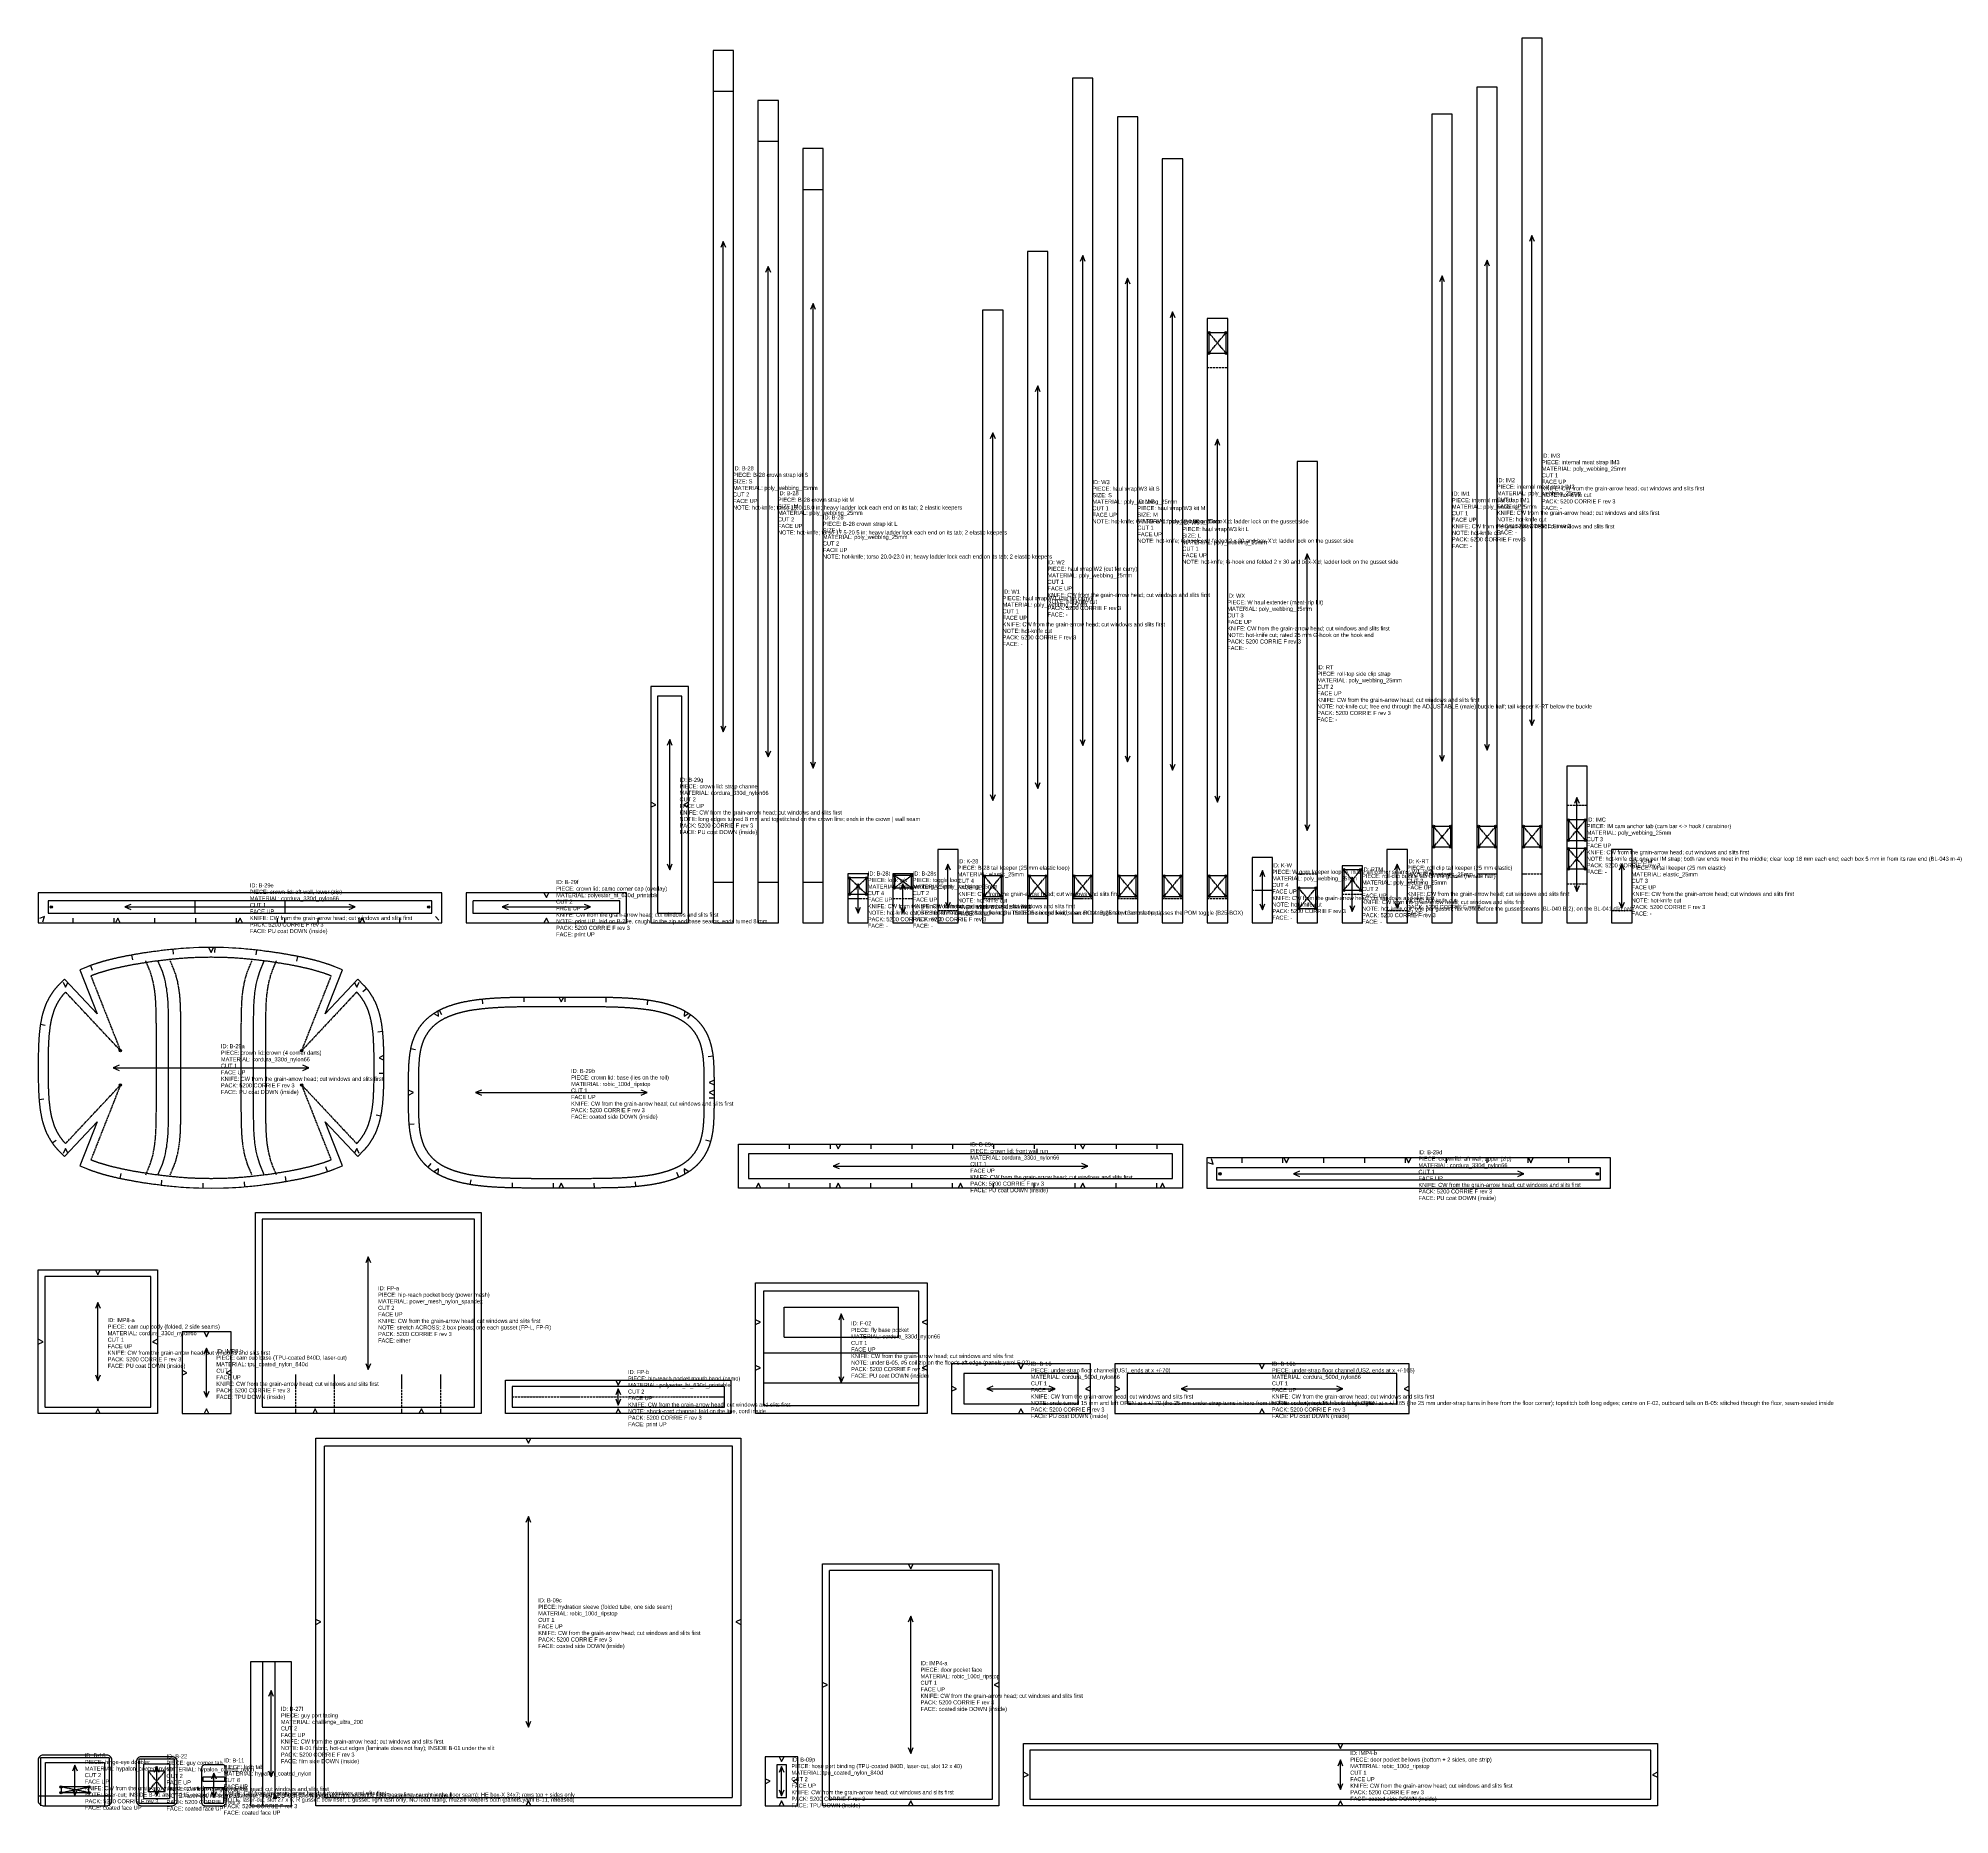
# Model space of a CAD drawing. Header units: millimetres. Extents: x 0 to 2340, y 0 to 5815.
# Drawn here: x 0 to 2340, y 1439 to 3613 of the extents above; entities that cross this region are included whole.
import ezdxf

# ---------------------------------------------------------------- set-up
doc = ezdxf.new("R2010")
doc.units = ezdxf.units.MM
doc.linetypes.add('DASHDOT', pattern=[3.556, 2.54, -0.508, 0, -0.508])
doc.linetypes.add('DASHED', pattern=[1.524, 1.27, -0.254])
for name, color, linetype in [('CUT', 7, 'Continuous'), ('DRILL', 4, 'Continuous'), ('GRAIN', 5, 'Continuous'), ('INTERNAL', 6, 'Continuous'), ('NOTCH', 1, 'Continuous'), ('SEW', 3, 'Continuous'), ('TEXT', 2, 'Continuous')]:
    doc.layers.add(name, color=color, linetype=linetype)

# ---------------------------------------------------------------- blocks, each defined once
blk = doc.blocks.new('B-18_15')
at = {"layer": 'CUT'}
blk.add_lwpolyline([(1.8, 1.8), (2.7, 1), (3.7, 0.5), (4.8, 0.1), (6, 0), (84, 0), (85.2, 0.1), (86.3, 0.5), (87.3, 1), (88.2, 1.8), (89, 2.7), (89.5, 3.7), (89.9, 4.8), (90, 6), (90, 56), (89.9, 57.2), (89.5, 58.3), (89, 59.3), (88.2, 60.2), (87.3, 61), (86.3, 61.5), (85.2, 61.9), (84, 62), (6, 62), (4.8, 61.9), (3.7, 61.5), (2.7, 61), (1.8, 60.2), (1, 59.3), (0.5, 58.3), (0.1, 57.2), (0, 56), (0, 6), (0.1, 4.8), (0.5, 3.7), (1, 2.7)], close=True, dxfattribs=at)
at = {"layer": 'DRILL'}
for centre in [(28, 23), (62, 23), (28, 16), (62, 16)]:
    blk.add_circle(centre, 1.5, dxfattribs=at)
for p in [(28, 23), (28, 16), (62, 23), (62, 16)]:
    blk.add_point(p, dxfattribs=at)
at = {"layer": 'GRAIN'}
for points in [[(48.1, 42.2), (45, 49.6), (41.9, 42.2)], [(45, 12.4), (45, 49.6)], [(41.9, 19.8), (45, 12.4), (48.1, 19.8)]]:
    blk.add_lwpolyline(points, dxfattribs=at)
at = {"layer": 'INTERNAL', "linetype": 'CONTINUOUS'}
blk.add_lwpolyline([(0, 12), (90, 12)], dxfattribs=at)
at = {"layer": 'SEW', "linetype": 'DASHED'}
for points in [[(1.8, 1.8), (2.7, 1), (3.7, 0.5), (4.8, 0.1), (6, 0), (84, 0), (85.2, 0.1), (86.3, 0.5), (87.3, 1), (88.2, 1.8), (89, 2.7), (89.5, 3.7), (89.9, 4.8), (90, 6), (90, 56), (89.9, 57.2), (89.5, 58.3), (89, 59.3), (88.2, 60.2), (87.3, 61), (86.3, 61.5), (85.2, 61.9), (84, 62), (6, 62), (4.8, 61.9), (3.7, 61.5), (2.7, 61), (1.8, 60.2), (1, 59.3), (0.5, 58.3), (0.1, 57.2), (0, 56), (0, 6), (0.1, 4.8), (0.5, 3.7), (1, 2.7)], [(28, 16), (62, 16), (62, 23), (28, 23)]]:
    blk.add_lwpolyline(points, close=True, dxfattribs=at)
for points in [[(3, 0), (3, 59), (87, 59), (87, 0)], [(9, 0), (9, 53), (81, 53), (81, 0)], [(28, 16), (62, 23)], [(62, 16), (28, 23)]]:
    blk.add_lwpolyline(points, dxfattribs=at)
at = {"layer": 'TEXT'}
for s, p in [('PIECE: hinge-eye doubler', (57, 51)), ('MATERIAL: hypalon_coated_nylon', (57, 43)), ('ID: B-18', (57, 59)), ('CUT 2', (57, 35)), ('FACE UP', (57, 27)), ('KNIFE: CW from the grain-arrow head; cut windows and slits first', (57, 19)), ('NOTE: laser-cut; INSIDE B-01 at x +/-115, coated face to B-01; lower edge ON the B-01 cut edge (12 mm below the floor seam line, caught in the floor seam); HE box-X 34x7; rows top + sides only', (57, 11)), ('PACK: 5200 CORRIE F rev 3', (57, 3)), ('FACE: coated face UP', (57, -5))]:
    blk.add_text(s, height=5, dxfattribs=at).set_placement(p)
blk = doc.blocks.new('B-22_16')
at = {"layer": 'CUT'}
blk.add_lwpolyline([(1.8, 1.8), (2.7, 1), (3.7, 0.5), (4.8, 0.1), (6, 0), (44, 0), (45.2, 0.1), (46.3, 0.5), (47.3, 1), (48.2, 1.8), (49, 2.7), (49.5, 3.7), (49.9, 4.8), (50, 6), (50, 54), (49.9, 55.2), (49.5, 56.3), (49, 57.3), (48.2, 58.2), (47.3, 59), (46.3, 59.5), (45.2, 59.9), (44, 60), (6, 60), (4.8, 59.9), (3.7, 59.5), (2.7, 59), (1.8, 58.2), (1, 57.3), (0.5, 56.3), (0.1, 55.2), (0, 54), (0, 6), (0.1, 4.8), (0.5, 3.7), (1, 2.7)], close=True, dxfattribs=at)
at = {"layer": 'GRAIN'}
for points in [[(28.1, 40.6), (25, 48), (21.9, 40.6)], [(25, 12), (25, 48)], [(21.9, 19.4), (25, 12), (28.1, 19.4)]]:
    blk.add_lwpolyline(points, dxfattribs=at)
at = {"layer": 'SEW', "linetype": 'DASHED'}
for points in [[(1.8, 1.8), (2.7, 1), (3.7, 0.5), (4.8, 0.1), (6, 0), (44, 0), (45.2, 0.1), (46.3, 0.5), (47.3, 1), (48.2, 1.8), (49, 2.7), (49.5, 3.7), (49.9, 4.8), (50, 6), (50, 54), (49.9, 55.2), (49.5, 56.3), (49, 57.3), (48.2, 58.2), (47.3, 59), (46.3, 59.5), (45.2, 59.9), (44, 60), (6, 60), (4.8, 59.9), (3.7, 59.5), (2.7, 59), (1.8, 58.2), (1, 57.3), (0.5, 56.3), (0.1, 55.2), (0, 54), (0, 6), (0.1, 4.8), (0.5, 3.7), (1, 2.7)], [(3, 3), (47, 3), (47, 57), (3, 57)], [(9, 9), (41, 9), (41, 51), (9, 51)], [(14.5, 17.5), (35.5, 17.5), (35.5, 42.5), (14.5, 42.5)]]:
    blk.add_lwpolyline(points, close=True, dxfattribs=at)
for points in [[(14.5, 17.5), (35.5, 42.5)], [(35.5, 17.5), (14.5, 42.5)]]:
    blk.add_lwpolyline(points, dxfattribs=at)
at = {"layer": 'TEXT'}
for s, p in [('PIECE: guy corner tab', (37, 50)), ('MATERIAL: hypalon_coated_nylon', (37, 42)), ('ID: B-22', (37, 58)), ('CUT 2', (37, 34)), ('FACE UP', (37, 26)), ('KNIFE: CW from the grain-arrow head; cut windows and slits first', (37, 18)), ('NOTE: laser-cut, no seam allowance; INSIDE B-02h (the hinge band) at x +/-130.3, z 695; coated face to the band', (37, 10)), ('PACK: 5200 CORRIE F rev 3', (37, 2)), ('FACE: coated face UP', (37, -6))]:
    blk.add_text(s, height=5, dxfattribs=at).set_placement(p)
blk = doc.blocks.new('B-11_17')
at = {"layer": 'CUT'}
blk.add_lwpolyline([(1.2, 1.2), (1.8, 0.7), (2.5, 0.3), (3.2, 0.1), (4, 0), (26, 0), (26.8, 0.1), (27.5, 0.3), (28.2, 0.7), (28.8, 1.2), (29.3, 1.8), (29.7, 2.5), (29.9, 3.2), (30, 4), (30, 46), (29.9, 46.8), (29.7, 47.5), (29.3, 48.2), (28.8, 48.8), (28.2, 49.3), (27.5, 49.7), (26.8, 49.9), (26, 50), (4, 50), (3.2, 49.9), (2.5, 49.7), (1.8, 49.3), (1.2, 48.8), (0.7, 48.2), (0.3, 47.5), (0.1, 46.8), (0, 46), (0, 4), (0.1, 3.2), (0.3, 2.5), (0.7, 1.8)], close=True, dxfattribs=at)
at = {"layer": 'CUT', "linetype": 'CONTINUOUS'}
blk.add_lwpolyline([(1.5, 30), (28.5, 30), (28.5, 35), (1.5, 35)], close=True, dxfattribs=at)
at = {"layer": 'GRAIN'}
for points in [[(18.1, 32.6), (15, 40), (11.9, 32.6)], [(15, 10), (15, 40)], [(11.9, 17.4), (15, 10), (18.1, 17.4)]]:
    blk.add_lwpolyline(points, dxfattribs=at)
at = {"layer": 'SEW', "linetype": 'DASHED'}
for points in [[(1.2, 1.2), (1.8, 0.7), (2.5, 0.3), (3.2, 0.1), (4, 0), (26, 0), (26.8, 0.1), (27.5, 0.3), (28.2, 0.7), (28.8, 1.2), (29.3, 1.8), (29.7, 2.5), (29.9, 3.2), (30, 4), (30, 46), (29.9, 46.8), (29.7, 47.5), (29.3, 48.2), (28.8, 48.8), (28.2, 49.3), (27.5, 49.7), (26.8, 49.9), (26, 50), (4, 50), (3.2, 49.9), (2.5, 49.7), (1.8, 49.3), (1.2, 48.8), (0.7, 48.2), (0.3, 47.5), (0.1, 46.8), (0, 46), (0, 4), (0.1, 3.2), (0.3, 2.5), (0.7, 1.8)], [(3, 3), (27, 3), (27, 22), (3, 22)]]:
    blk.add_lwpolyline(points, close=True, dxfattribs=at)
at = {"layer": 'TEXT'}
for s, p in [('PIECE: lash tab', (27, 45)), ('ID: B-11', (27, 53)), ('CUT 8', (27, 29)), ('MATERIAL: hypalon_coated_nylon', (27, 37)), ('FACE UP', (27, 21)), ('KNIFE: CW from the grain-arrow head; cut windows and slits first', (27, 13)), ('NOTE: laser-cut; slot 27 x 5; R gusset: bow riser; L gusset: light lash only, NO load rating; muzzle keepers both (panels.yaml B-11, released)', (27, 5)), ('PACK: 5200 CORRIE F rev 3', (27, -3)), ('FACE: coated face UP', (27, -11))]:
    blk.add_text(s, height=5, dxfattribs=at).set_placement(p)
blk = doc.blocks.new('B-27f_18')
at = {"layer": 'CUT'}
blk.add_lwpolyline([(0, 0), (50, 0), (50, 176.2), (0, 176.2)], close=True, dxfattribs=at)
at = {"layer": 'DRILL'}
blk.add_circle((30, 10), 1.5, dxfattribs=at)
blk.add_point((30, 10), dxfattribs=at)
at = {"layer": 'GRAIN'}
for points in [[(28.1, 133.6), (25, 141), (21.9, 133.6)], [(25, 35.2), (25, 141)], [(21.9, 42.6), (25, 35.2), (28.1, 42.6)]]:
    blk.add_lwpolyline(points, dxfattribs=at)
at = {"layer": 'INTERNAL', "linetype": 'CONTINUOUS'}
blk.add_lwpolyline([(30, 10), (30, 176.2)], dxfattribs=at)
at = {"layer": 'SEW', "linetype": 'DASHED'}
blk.add_lwpolyline([(0, 0), (50, 0), (50, 176.2), (0, 176.2)], close=True, dxfattribs=at)
blk.add_lwpolyline([(15, 0), (15, 176.2)], dxfattribs=at)
at = {"layer": 'TEXT'}
for s, p in [('ID: B-27f', (37, 116.1)), ('CUT 2', (37, 92.1)), ('PIECE: guy port facing', (37, 108.1)), ('MATERIAL: challenge_ultra_200', (37, 100.1)), ('FACE UP', (37, 84.1)), ('KNIFE: CW from the grain-arrow head; cut windows and slits first', (37, 76.1)), ('NOTE: B-01 fabric, hot-cut edges (laminate does not fray); INSIDE B-01 under the slit', (37, 68.1)), ('PACK: 5200 CORRIE F rev 3', (37, 60.1)), ('FACE: film side DOWN (inside)', (37, 52.1))]:
    blk.add_text(s, height=5, dxfattribs=at).set_placement(p)
blk = doc.blocks.new('B-09c_19')
at = {"layer": 'CUT'}
blk.add_lwpolyline([(-10, -10), (-10, 440), (510, 440), (510, -10)], close=True, dxfattribs=at)
at = {"layer": 'GRAIN'}
for points in [[(253.1, 336.6), (250, 344), (246.9, 336.6)], [(250, 86), (250, 344)], [(246.9, 93.4), (250, 86), (253.1, 93.4)]]:
    blk.add_lwpolyline(points, dxfattribs=at)
at = {"layer": 'NOTCH'}
for points in [[(247, 440), (250, 434), (253, 440)], [(-10, 212), (-4, 215), (-10, 218)], [(510, 218), (504, 215), (510, 212)], [(253, -10), (250, -4), (247, -10)]]:
    blk.add_lwpolyline(points, dxfattribs=at)
at = {"layer": 'SEW', "linetype": 'DASHED'}
blk.add_lwpolyline([(0, 0), (500, 0), (500, 430), (0, 430)], close=True, dxfattribs=at)
at = {"layer": 'TEXT'}
for s, p in [('PIECE: hydration sleeve (folded tube, one side seam)', (262, 231)), ('ID: B-09c', (262, 239)), ('CUT 1', (262, 215)), ('MATERIAL: robic_100d_ripstop', (262, 223)), ('FACE UP', (262, 207)), ('KNIFE: CW from the grain-arrow head; cut windows and slits first', (262, 199)), ('PACK: 5200 CORRIE F rev 3', (262, 191)), ('FACE: coated side DOWN (inside)', (262, 183))]:
    blk.add_text(s, height=5, dxfattribs=at).set_placement(p)
blk = doc.blocks.new('B-09p_20')
at = {"layer": 'CUT'}
blk.add_lwpolyline([(0, 0), (40, 0), (40, 60), (0, 60)], close=True, dxfattribs=at)
at = {"layer": 'CUT', "linetype": 'CONTINUOUS'}
blk.add_lwpolyline([(14, 10), (26, 10), (26, 50), (14, 50)], close=True, dxfattribs=at)
at = {"layer": 'GRAIN'}
for points in [[(23.1, 40.6), (20, 48), (16.9, 40.6)], [(20, 12), (20, 48)], [(16.9, 19.4), (20, 12), (23.1, 19.4)]]:
    blk.add_lwpolyline(points, dxfattribs=at)
at = {"layer": 'NOTCH'}
for points in [[(17, 60), (20, 54), (23, 60)], [(0, 27), (6, 30), (0, 33)], [(40, 33), (34, 30), (40, 27)], [(23, 0), (20, 6), (17, 0)]]:
    blk.add_lwpolyline(points, dxfattribs=at)
at = {"layer": 'SEW', "linetype": 'DASHED'}
blk.add_lwpolyline([(0, 0), (40, 0), (40, 60), (0, 60)], close=True, dxfattribs=at)
at = {"layer": 'TEXT'}
for s, p in [('PIECE: hose port binding (TPU-coated 840D, laser-cut, slot 12 x 40)', (32, 46)), ('ID: B-09p', (32, 54)), ('CUT 2', (32, 30)), ('MATERIAL: tpu_coated_nylon_840d', (32, 38)), ('FACE UP', (32, 22)), ('KNIFE: CW from the grain-arrow head; cut windows and slits first', (32, 14)), ('PACK: 5200 CORRIE F rev 3', (32, 6)), ('FACE: TPU DOWN (inside)', (32, -2))]:
    blk.add_text(s, height=5, dxfattribs=at).set_placement(p)
blk = doc.blocks.new('IMP4-a_21')
at = {"layer": 'CUT'}
blk.add_lwpolyline([(-8, -8), (-8, 288), (208, 288), (208, -8)], close=True, dxfattribs=at)
at = {"layer": 'GRAIN'}
for points in [[(103.1, 216.6), (100, 224), (96.9, 216.6)], [(100, 56), (100, 224)], [(96.9, 63.4), (100, 56), (103.1, 63.4)]]:
    blk.add_lwpolyline(points, dxfattribs=at)
at = {"layer": 'NOTCH'}
for points in [[(97, 288), (100, 282), (103, 288)], [(-8, 137), (-2, 140), (-8, 143)], [(208, 143), (202, 140), (208, 137)], [(103, -8), (100, -2), (97, -8)]]:
    blk.add_lwpolyline(points, dxfattribs=at)
at = {"layer": 'SEW', "linetype": 'DASHED'}
blk.add_lwpolyline([(0, 0), (200, 0), (200, 280), (0, 280)], close=True, dxfattribs=at)
at = {"layer": 'TEXT'}
for s, p in [('ID: IMP4-a', (112, 164)), ('CUT 1', (112, 140)), ('PIECE: door pocket face', (112, 156)), ('MATERIAL: robic_100d_ripstop', (112, 148)), ('FACE UP', (112, 132)), ('KNIFE: CW from the grain-arrow head; cut windows and slits first', (112, 124)), ('PACK: 5200 CORRIE F rev 3', (112, 116)), ('FACE: coated side DOWN (inside)', (112, 108))]:
    blk.add_text(s, height=5, dxfattribs=at).set_placement(p)
blk = doc.blocks.new('IMP4-b_22')
at = {"layer": 'CUT'}
blk.add_lwpolyline([(-8, -8), (-8, 68), (768, 68), (768, -8)], close=True, dxfattribs=at)
at = {"layer": 'GRAIN'}
for points in [[(383.1, 40.6), (380, 48), (376.9, 40.6)], [(380, 12), (380, 48)], [(376.9, 19.4), (380, 12), (383.1, 19.4)]]:
    blk.add_lwpolyline(points, dxfattribs=at)
at = {"layer": 'NOTCH'}
for points in [[(377, 68), (380, 62), (383, 68)], [(-8, 27), (-2, 30), (-8, 33)], [(768, 33), (762, 30), (768, 27)], [(383, -8), (380, -2), (377, -8)]]:
    blk.add_lwpolyline(points, dxfattribs=at)
at = {"layer": 'SEW', "linetype": 'DASHED'}
blk.add_lwpolyline([(0, 0), (760, 0), (760, 60), (0, 60)], close=True, dxfattribs=at)
at = {"layer": 'TEXT'}
for s, p in [('PIECE: door pocket bellows (bottom + 2 sides, one strip)', (392, 46)), ('ID: IMP4-b', (392, 54)), ('CUT 1', (392, 30)), ('MATERIAL: robic_100d_ripstop', (392, 38)), ('FACE UP', (392, 22)), ('KNIFE: CW from the grain-arrow head; cut windows and slits first', (392, 14)), ('PACK: 5200 CORRIE F rev 3', (392, 6)), ('FACE: coated side DOWN (inside)', (392, -2))]:
    blk.add_text(s, height=5, dxfattribs=at).set_placement(p)
blk = doc.blocks.new('IMP8-a_23')
at = {"layer": 'CUT'}
blk.add_lwpolyline([(-8, -8), (-8, 168), (138, 168), (138, -8)], close=True, dxfattribs=at)
at = {"layer": 'GRAIN'}
for points in [[(68.1, 120.6), (65, 128), (61.9, 120.6)], [(65, 32), (65, 128)], [(61.9, 39.4), (65, 32), (68.1, 39.4)]]:
    blk.add_lwpolyline(points, dxfattribs=at)
at = {"layer": 'NOTCH'}
for points in [[(62, 168), (65, 162), (68, 168)], [(-8, 77), (-2, 80), (-8, 83)], [(138, 83), (132, 80), (138, 77)], [(68, -8), (65, -2), (62, -8)]]:
    blk.add_lwpolyline(points, dxfattribs=at)
at = {"layer": 'SEW', "linetype": 'DASHED'}
blk.add_lwpolyline([(0, 0), (130, 0), (130, 160), (0, 160)], close=True, dxfattribs=at)
at = {"layer": 'TEXT'}
for s, p in [('PIECE: cam cup body (folded, 2 side seams)', (77, 96)), ('ID: IMP8-a', (77, 104)), ('CUT 1', (77, 80)), ('MATERIAL: cordura_330d_nylon66', (77, 88)), ('FACE UP', (77, 72)), ('KNIFE: CW from the grain-arrow head; cut windows and slits first', (77, 64)), ('PACK: 5200 CORRIE F rev 3', (77, 56)), ('FACE: PU coat DOWN (inside)', (77, 48))]:
    blk.add_text(s, height=5, dxfattribs=at).set_placement(p)
blk = doc.blocks.new('IMP8-b_24')
at = {"layer": 'CUT'}
blk.add_lwpolyline([(0, 0), (60, 0), (60, 100), (0, 100)], close=True, dxfattribs=at)
at = {"layer": 'GRAIN'}
for points in [[(33.1, 72.6), (30, 80), (26.9, 72.6)], [(30, 20), (30, 80)], [(26.9, 27.4), (30, 20), (33.1, 27.4)]]:
    blk.add_lwpolyline(points, dxfattribs=at)
at = {"layer": 'NOTCH'}
for points in [[(27, 100), (30, 94), (33, 100)], [(0, 47), (6, 50), (0, 53)], [(60, 53), (54, 50), (60, 47)], [(33, 0), (30, 6), (27, 0)]]:
    blk.add_lwpolyline(points, dxfattribs=at)
at = {"layer": 'SEW', "linetype": 'DASHED'}
blk.add_lwpolyline([(0, 0), (60, 0), (60, 100), (0, 100)], close=True, dxfattribs=at)
at = {"layer": 'TEXT'}
for s, p in [('PIECE: cam cup base (TPU-coated 840D, laser-cut)', (42, 66)), ('ID: IMP8-b', (42, 74)), ('CUT 1', (42, 50)), ('MATERIAL: tpu_coated_nylon_840d', (42, 58)), ('FACE UP', (42, 42)), ('KNIFE: CW from the grain-arrow head; cut windows and slits first', (42, 34)), ('PACK: 5200 CORRIE F rev 3', (42, 26)), ('FACE: TPU DOWN (inside)', (42, 18))]:
    blk.add_text(s, height=5, dxfattribs=at).set_placement(p)
blk = doc.blocks.new('FP-a_25')
at = {"layer": 'CUT'}
blk.add_lwpolyline([(-8, -8), (-8, 238), (268, 238), (268, -8)], close=True, dxfattribs=at)
at = {"layer": 'GRAIN'}
for points in [[(133.1, 176.6), (130, 184), (126.9, 176.6)], [(130, 46), (130, 184)], [(126.9, 53.4), (130, 46), (133.1, 53.4)]]:
    blk.add_lwpolyline(points, dxfattribs=at)
at = {"layer": 'INTERNAL', "linetype": 'DASHDOT'}
for points in [[(41.2, 0), (41.2, 40)], [(88.8, 0), (88.8, 40)], [(171.2, 0), (171.2, 40)], [(218.8, 0), (218.8, 40)]]:
    blk.add_lwpolyline(points, dxfattribs=at)
at = {"layer": 'NOTCH'}
for points in [[(41.2, -8), (41.2, -2)], [(68, -8), (65, -2), (62, -8)], [(88.8, -8), (88.8, -2)], [(171.2, -8), (171.2, -2)], [(198, -8), (195, -2), (192, -8)], [(218.8, -8), (218.8, -2)]]:
    blk.add_lwpolyline(points, dxfattribs=at)
at = {"layer": 'SEW', "linetype": 'DASHED'}
blk.add_lwpolyline([(0, 0), (260, 0), (260, 230), (0, 230)], close=True, dxfattribs=at)
at = {"layer": 'TEXT'}
for s, p in [('ID: FP-a', (142, 143)), ('CUT 2', (142, 119)), ('PIECE: hip-reach pocket body (power mesh)', (142, 135)), ('MATERIAL: power_mesh_nylon_spandex', (142, 127)), ('FACE UP', (142, 111)), ('KNIFE: CW from the grain-arrow head; cut windows and slits first', (142, 103)), ('NOTE: stretch ACROSS; 2 box pleats; one each gusset (FP-L, FP-R)', (142, 95)), ('PACK: 5200 CORRIE F rev 3', (142, 87)), ('FACE: either', (142, 79))]:
    blk.add_text(s, height=5, dxfattribs=at).set_placement(p)
blk = doc.blocks.new('FP-b_26')
at = {"layer": 'CUT'}
blk.add_lwpolyline([(-8, -8), (-8, 33), (268, 33), (268, -8)], close=True, dxfattribs=at)
at = {"layer": 'GRAIN'}
for points in [[(133.1, 15.1), (130, 22.5), (126.9, 15.1)], [(126.9, 9.9), (130, 2.5), (133.1, 9.9)], [(130, 2.5), (130, 22.5)]]:
    blk.add_lwpolyline(points, dxfattribs=at)
at = {"layer": 'INTERNAL', "linetype": 'DASHDOT'}
blk.add_lwpolyline([(0, 12.5), (260, 12.5)], dxfattribs=at)
at = {"layer": 'NOTCH'}
for points in [[(127, 33), (130, 27), (133, 33)], [(133, -8), (130, -2), (127, -8)]]:
    blk.add_lwpolyline(points, dxfattribs=at)
at = {"layer": 'SEW', "linetype": 'DASHED'}
blk.add_lwpolyline([(0, 0), (260, 0), (260, 25), (0, 25)], close=True, dxfattribs=at)
at = {"layer": 'TEXT'}
for s, p in [('PIECE: hip-reach pocket mouth band (camo)', (142, 32.5)), ('MATERIAL: polyester_ht_630d_printable', (142, 24.5)), ('ID: FP-b', (142, 40.5)), ('CUT 2', (142, 16.5)), ('FACE UP', (142, 8.5)), ('KNIFE: CW from the grain-arrow head; cut windows and slits first', (142, 0.5)), ('NOTE: shock-cord channel; fold on the line, cord inside', (142, -7.5)), ('PACK: 5200 CORRIE F rev 3', (142, -15.5)), ('FACE: print UP', (142, -23.5))]:
    blk.add_text(s, height=5, dxfattribs=at).set_placement(p)
blk = doc.blocks.new('F-02_27')
at = {"layer": 'CUT'}
blk.add_lwpolyline([(-10, -10), (-10, 150), (200, 150), (200, -10)], close=True, dxfattribs=at)
at = {"layer": 'GRAIN'}
for points in [[(98.1, 104.6), (95, 112), (91.9, 104.6)], [(95, 28), (95, 112)], [(91.9, 35.4), (95, 28), (98.1, 35.4)]]:
    blk.add_lwpolyline(points, dxfattribs=at)
at = {"layer": 'INTERNAL', "linetype": 'CONTINUOUS'}
for points in [[(25, 83.5), (25, 120.5)], [(165, 83.5), (165, 120.5)]]:
    blk.add_lwpolyline(points, dxfattribs=at)
at = {"layer": 'NOTCH'}
for points in [[(-10, 99), (-4, 102), (-10, 105)], [(200, 105), (194, 102), (200, 99)], [(-10, 43), (-4, 46), (-10, 49)], [(200, 49), (194, 46), (200, 43)]]:
    blk.add_lwpolyline(points, dxfattribs=at)
at = {"layer": 'SEW', "linetype": 'DASHED'}
blk.add_lwpolyline([(0, 0), (190, 0), (190, 140), (0, 140)], close=True, dxfattribs=at)
for points in [[(25, 120.5), (165, 120.5)], [(25, 83.5), (165, 83.5)], [(0, 64.5), (190, 64.5)], [(0, 27.5), (190, 27.5)]]:
    blk.add_lwpolyline(points, dxfattribs=at)
at = {"layer": 'TEXT'}
for s, p in [('PIECE: fly base pocket', (107, 90)), ('ID: F-02', (107, 98)), ('CUT 1', (107, 74)), ('MATERIAL: cordura_330d_nylon66', (107, 82)), ('FACE UP', (107, 66)), ('KNIFE: CW from the grain-arrow head; cut windows and slits first', (107, 58)), ("NOTE: under B-05, #5 coil zip on the floor's aft edge (panels.yaml F-02)", (107, 50)), ('PACK: 5200 CORRIE F rev 3', (107, 42)), ('FACE: PU coat DOWN (inside)', (107, 34))]:
    blk.add_text(s, height=5, dxfattribs=at).set_placement(p)
blk = doc.blocks.new('B-16_28')
at = {"layer": 'CUT'}
blk.add_lwpolyline([(-15, 49), (-15, -12), (155, -12), (155, 49)], close=True, dxfattribs=at)
at = {"layer": 'GRAIN'}
for points in [[(35.4, 21.6), (28, 18.5), (35.4, 15.4)], [(28, 18.5), (112, 18.5)], [(104.6, 15.4), (112, 18.5), (104.6, 21.6)]]:
    blk.add_lwpolyline(points, dxfattribs=at)
at = {"layer": 'NOTCH'}
for points in [[(67, 49), (70, 43), (73, 49)], [(-15, 15.5), (-9, 18.5), (-15, 21.5)], [(155, 21.5), (149, 18.5), (155, 15.5)], [(73, -12), (70, -6), (67, -12)]]:
    blk.add_lwpolyline(points, dxfattribs=at)
at = {"layer": 'SEW', "linetype": 'DASHED'}
blk.add_lwpolyline([(0, 0), (140, 0), (140, 37), (0, 37)], close=True, dxfattribs=at)
at = {"layer": 'TEXT'}
for s, p in [('ID: B-16', (82, 46.5)), ('CUT 1', (82, 22.5)), ('PIECE: under-strap floor channel (US1, ends at x +/-70)', (82, 38.5)), ('MATERIAL: cordura_500d_nylon66', (82, 30.5)), ('FACE UP', (82, 14.5)), ('KNIFE: CW from the grain-arrow head; cut windows and slits first', (82, 6.5)), ('NOTE: ends turned 15 mm and left OPEN at x +/-70 (the 25 mm under-strap turns in here from the floor corner); topstitch both long edges', (82, -1.5)), ('PACK: 5200 CORRIE F rev 3', (82, -9.5)), ('FACE: PU coat DOWN (inside)', (82, -17.5))]:
    blk.add_text(s, height=5, dxfattribs=at).set_placement(p)
blk = doc.blocks.new('B-16b_29')
at = {"layer": 'CUT'}
blk.add_lwpolyline([(-15, 49), (-15, -12), (345, -12), (345, 49)], close=True, dxfattribs=at)
at = {"layer": 'GRAIN'}
for points in [[(73.4, 21.6), (66, 18.5), (73.4, 15.4)], [(66, 18.5), (264, 18.5)], [(256.6, 15.4), (264, 18.5), (256.6, 21.6)]]:
    blk.add_lwpolyline(points, dxfattribs=at)
at = {"layer": 'NOTCH'}
for points in [[(162, 49), (165, 43), (168, 49)], [(-15, 15.5), (-9, 18.5), (-15, 21.5)], [(345, 21.5), (339, 18.5), (345, 15.5)], [(168, -12), (165, -6), (162, -12)]]:
    blk.add_lwpolyline(points, dxfattribs=at)
at = {"layer": 'SEW', "linetype": 'DASHED'}
blk.add_lwpolyline([(0, 0), (330, 0), (330, 37), (0, 37)], close=True, dxfattribs=at)
at = {"layer": 'TEXT'}
for s, p in [('ID: B-16b', (177, 46.5)), ('CUT 1', (177, 22.5)), ('PIECE: under-strap floor channel (US2, ends at x +/-165)', (177, 38.5)), ('MATERIAL: cordura_500d_nylon66', (177, 30.5)), ('FACE UP', (177, 14.5)), ('KNIFE: CW from the grain-arrow head; cut windows and slits first', (177, 6.5)), ('NOTE: ends turned 15 mm and left OPEN at x +/-165 (the 25 mm under-strap turns in here from the floor corner); topstitch both long edges; centre on F-02, outboard tails on B-05: stitched through the floor, seam-sealed inside', (177, -1.5)), ('PACK: 5200 CORRIE F rev 3', (177, -9.5)), ('FACE: PU coat DOWN (inside)', (177, -17.5))]:
    blk.add_text(s, height=5, dxfattribs=at).set_placement(p)
blk = doc.blocks.new('B-29a_30')
at = {"layer": 'CUT'}
blk.add_lwpolyline([(0.1, 147.3), (-0.1, 147.3), (-15.2, 147.1), (-21.5, 146.8), (-26.3, 146.6), (-30.4, 146.3), (-33.9, 146.1), (-37, 145.9), (-39.9, 145.6), (-42.6, 145.4), (-45.1, 145.2), (-47.5, 145), (-49.7, 144.7), (-51.8, 144.5), (-53.9, 144.3), (-55.8, 144.1), (-57.7, 143.9), (-59.5, 143.7), (-61.2, 143.5), (-62.9, 143.2), (-64.5, 143), (-66.1, 142.8), (-67.6, 142.6), (-69.1, 142.5), (-70.6, 142.3), (-72, 142.1), (-73.4, 141.9), (-74.7, 141.7), (-76, 141.5), (-77.3, 141.3), (-78.6, 141.1), (-79.8, 140.9), (-81, 140.7), (-82.2, 140.6), (-83.4, 140.4), (-84.6, 140.2), (-85.7, 140), (-86.8, 139.8), (-87.9, 139.7), (-89, 139.5), (-90, 139.3), (-91.1, 139.1), (-92.1, 139), (-93.1, 138.8), (-94.1, 138.6), (-95.1, 138.4), (-96.1, 138.3), (-97.1, 138.1), (-98, 137.9), (-98.9, 137.7), (-99.9, 137.6), (-100.8, 137.4), (-101.7, 137.2), (-102.6, 137.1), (-103.5, 136.9), (-104.3, 136.7), (-105.2, 136.6), (-106.1, 136.4), (-106.9, 136.2), (-107.7, 136), (-108.6, 135.9), (-109.4, 135.7), (-110.2, 135.5), (-111, 135.4), (-111.8, 135.2), (-112.6, 135), (-113.4, 134.9), (-114.1, 134.7), (-114.9, 134.5), (-115.7, 134.4), (-116.4, 134.2), (-117.2, 134), (-117.9, 133.8), (-118.6, 133.7), (-119.3, 133.5), (-120.1, 133.3), (-120.8, 133.2), (-121.5, 133), (-122.2, 132.8), (-122.9, 132.6), (-123.6, 132.5), (-124.3, 132.3), (-125, 132.1), (-125.6, 132), (-126.3, 131.8), (-127, 131.6), (-127.6, 131.4), (-128.3, 131.3), (-128.9, 131.1), (-129.6, 130.9), (-130.2, 130.7), (-130.9, 130.6), (-131.5, 130.4), (-132.1, 130.2), (-132.8, 130), (-133.4, 129.8), (-134, 129.7), (-134.6, 129.5), (-135.2, 129.3), (-135.8, 129.1), (-136.4, 128.9), (-137, 128.7), (-137.6, 128.6), (-138.2, 128.4), (-138.8, 128.2), (-139.4, 128), (-139.9, 127.8), (-140.5, 127.6), (-141.1, 127.4), (-141.7, 127.3), (-142.2, 127.1), (-142.8, 126.9), (-143.3, 126.7), (-143.9, 126.5), (-144.5, 126.3), (-145, 126.1), (-145.5, 125.9), (-146.1, 125.7), (-146.6, 125.5), (-147.2, 125.3), (-147.7, 125.1), (-148.2, 124.9), (-148.8, 124.7), (-149.3, 124.5), (-149.8, 124.3), (-150.3, 124.1), (-150.8, 123.9), (-151.3, 123.7), (-160.8, 119.9), (-139.6, 66.2), (-179.5, 108.7), (-187.1, 100.8), (-187.4, 100.5), (-187.7, 100.2), (-188, 99.8), (-188.4, 99.5), (-188.7, 99.1), (-189, 98.8), (-189.3, 98.4), (-189.6, 98.1), (-189.9, 97.7), (-190.2, 97.4), (-190.5, 97), (-190.8, 96.7), (-191.1, 96.3), (-191.4, 96), (-191.7, 95.6), (-191.9, 95.2), (-192.2, 94.9), (-192.5, 94.5), (-192.8, 94.1), (-193.1, 93.8), (-193.4, 93.4), (-193.6, 93), (-193.9, 92.6), (-194.2, 92.3), (-194.4, 91.9), (-194.7, 91.5), (-195, 91.1), (-195.2, 90.7), (-195.5, 90.3), (-195.7, 89.9), (-196, 89.5), (-196.3, 89.1), (-196.5, 88.7), (-196.8, 88.3), (-197, 87.9), (-197.3, 87.5), (-197.5, 87.1), (-197.7, 86.7), (-198, 86.3), (-198.2, 85.9), (-198.4, 85.5), (-198.7, 85.1), (-198.9, 84.6), (-199.1, 84.2), (-199.4, 83.8), (-199.6, 83.4), (-199.8, 82.9), (-200, 82.5), (-200.2, 82.1), (-200.4, 81.6), (-200.7, 81.2), (-200.9, 80.7), (-201.1, 80.3), (-201.3, 79.8), (-201.5, 79.4), (-201.7, 78.9), (-201.9, 78.5), (-202.1, 78), (-202.3, 77.6), (-202.5, 77.1), (-202.7, 76.6), (-202.8, 76.2), (-203, 75.7), (-203.2, 75.2), (-203.4, 74.8), (-203.6, 74.3), (-203.8, 73.8), (-203.9, 73.3), (-204.1, 72.8), (-204.3, 72.3), (-204.4, 71.8), (-204.6, 71.3), (-204.8, 70.8), (-204.9, 70.3), (-205.1, 69.8), (-205.3, 69.3), (-205.4, 68.8), (-205.6, 68.3), (-205.7, 67.8), (-205.9, 67.2), (-206, 66.7), (-206.2, 66.2), (-206.3, 65.7), (-206.5, 65.1), (-206.6, 64.6), (-206.7, 64), (-206.9, 63.5), (-207, 62.9), (-207.1, 62.4), (-207.3, 61.8), (-207.4, 61.2), (-207.5, 60.7), (-207.6, 60.1), (-207.8, 59.5), (-207.9, 58.9), (-208, 58.3), (-208.1, 57.7), (-208.2, 57.1), (-208.3, 56.5), (-208.5, 55.9), (-208.6, 55.3), (-208.7, 54.7), (-208.8, 54), (-208.9, 53.4), (-209, 52.7), (-209.1, 52.1), (-209.2, 51.4), (-209.3, 50.8), (-209.4, 50.1), (-209.5, 49.4), (-209.6, 48.7), (-209.6, 48), (-209.7, 47.3), (-209.8, 46.6), (-209.9, 45.9), (-210, 45.1), (-210.1, 44.4), (-210.1, 43.6), (-210.2, 42.8), (-210.3, 42), (-210.4, 41.2), (-210.4, 40.4), (-210.5, 39.6), (-210.6, 38.7), (-210.6, 37.9), (-210.7, 37), (-210.7, 36.1), (-210.8, 35.1), (-210.9, 34.2), (-210.9, 33.2), (-211, 32.2), (-211, 31.2), (-211.1, 30.1), (-211.1, 29), (-211.2, 27.8), (-211.2, 26.6), (-211.3, 25.4), (-211.3, 24.1), (-211.4, 22.7), (-211.4, 21.2), (-211.4, 19.6), (-211.5, 17.9), (-211.5, 16), (-211.5, 13.9), (-211.6, 11.3), (-211.6, 8), (-211.6, 0), (-211.6, -8), (-211.6, -11.3), (-211.5, -13.9), (-211.5, -16), (-211.5, -17.9), (-211.4, -19.6), (-211.4, -21.2), (-211.4, -22.7), (-211.3, -24.1), (-211.3, -25.4), (-211.2, -26.6), (-211.2, -27.8), (-211.1, -29), (-211.1, -30.1), (-211, -31.2), (-211, -32.2), (-210.9, -33.2), (-210.9, -34.2), (-210.8, -35.1), (-210.7, -36.1), (-210.7, -37), (-210.6, -37.9), (-210.6, -38.7), (-210.5, -39.6), (-210.4, -40.4), (-210.4, -41.2), (-210.3, -42), (-210.2, -42.8), (-210.1, -43.6), (-210.1, -44.4), (-210, -45.1), (-209.9, -45.9), (-209.8, -46.6), (-209.7, -47.3), (-209.6, -48), (-209.6, -48.7), (-209.5, -49.4), (-209.4, -50.1), (-209.3, -50.8), (-209.2, -51.4), (-209.1, -52.1), (-209, -52.7), (-208.9, -53.4), (-208.8, -54), (-208.7, -54.7), (-208.6, -55.3), (-208.5, -55.9), (-208.3, -56.5), (-208.2, -57.1), (-208.1, -57.7), (-208, -58.3), (-207.9, -58.9), (-207.8, -59.5), (-207.6, -60.1), (-207.5, -60.7), (-207.4, -61.2), (-207.3, -61.8), (-207.1, -62.4), (-207, -62.9), (-206.9, -63.5), (-206.7, -64), (-206.6, -64.6), (-206.5, -65.1), (-206.3, -65.7), (-206.2, -66.2), (-206, -66.7), (-205.9, -67.2), (-205.7, -67.8), (-205.6, -68.3), (-205.4, -68.8), (-205.3, -69.3), (-205.1, -69.8), (-204.9, -70.3), (-204.8, -70.8), (-204.6, -71.3), (-204.4, -71.8), (-204.3, -72.3), (-204.1, -72.8), (-203.9, -73.3), (-203.8, -73.8), (-203.6, -74.3), (-203.4, -74.8), (-203.2, -75.2), (-203, -75.7), (-202.8, -76.2), (-202.7, -76.6), (-202.5, -77.1), (-202.3, -77.6), (-202.1, -78), (-201.9, -78.5), (-201.7, -78.9), (-201.5, -79.4), (-201.3, -79.8), (-201.1, -80.3), (-200.9, -80.7), (-200.7, -81.2), (-200.4, -81.6), (-200.2, -82.1), (-200, -82.5), (-199.8, -82.9), (-199.6, -83.4), (-199.4, -83.8), (-199.1, -84.2), (-198.9, -84.6), (-198.7, -85.1), (-198.4, -85.5), (-198.2, -85.9), (-198, -86.3), (-197.7, -86.7), (-197.5, -87.1), (-197.3, -87.5), (-197, -87.9), (-196.8, -88.3), (-196.5, -88.7), (-196.3, -89.1), (-196, -89.5), (-195.7, -89.9), (-195.5, -90.3), (-195.2, -90.7), (-195, -91.1), (-194.7, -91.5), (-194.4, -91.9), (-194.2, -92.3), (-193.9, -92.6), (-193.6, -93), (-193.4, -93.4), (-193.1, -93.8), (-192.8, -94.1), (-192.5, -94.5), (-192.2, -94.9), (-191.9, -95.2), (-191.7, -95.6), (-191.4, -96), (-191.1, -96.3), (-190.8, -96.7), (-190.5, -97), (-190.2, -97.4), (-189.9, -97.7), (-189.6, -98.1), (-189.3, -98.4), (-189, -98.8), (-188.7, -99.1), (-188.4, -99.5), (-188, -99.8), (-187.7, -100.2), (-187.4, -100.5), (-187.1, -100.8), (-179.5, -108.7), (-139.6, -66.2), (-160.8, -119.9), (-151.3, -123.7), (-150.8, -123.9), (-150.3, -124.1), (-149.8, -124.3), (-149.3, -124.5), (-148.8, -124.7), (-148.2, -124.9), (-147.7, -125.1), (-147.2, -125.3), (-146.6, -125.5), (-146.1, -125.7), (-145.5, -125.9), (-145, -126.1), (-144.5, -126.3), (-143.9, -126.5), (-143.3, -126.7), (-142.8, -126.9), (-142.2, -127.1), (-141.7, -127.3), (-141.1, -127.4), (-140.5, -127.6), (-139.9, -127.8), (-139.4, -128), (-138.8, -128.2), (-138.2, -128.4), (-137.6, -128.6), (-137, -128.7), (-136.4, -128.9), (-135.8, -129.1), (-135.2, -129.3), (-134.6, -129.5), (-134, -129.7), (-133.4, -129.8), (-132.8, -130), (-132.1, -130.2), (-131.5, -130.4), (-130.9, -130.6), (-130.2, -130.7), (-129.6, -130.9), (-128.9, -131.1), (-128.3, -131.3), (-127.6, -131.4), (-127, -131.6), (-126.3, -131.8), (-125.6, -132), (-125, -132.1), (-124.3, -132.3), (-123.6, -132.5), (-122.9, -132.6), (-122.2, -132.8), (-121.5, -133), (-120.8, -133.2), (-120.1, -133.3), (-119.3, -133.5), (-118.6, -133.7), (-117.9, -133.8), (-117.2, -134), (-116.4, -134.2), (-115.7, -134.4), (-114.9, -134.5), (-114.1, -134.7), (-113.4, -134.9), (-112.6, -135), (-111.8, -135.2), (-111, -135.4), (-110.2, -135.5), (-109.4, -135.7), (-108.6, -135.9), (-107.7, -136), (-106.9, -136.2), (-106.1, -136.4), (-105.2, -136.6), (-104.3, -136.7), (-103.5, -136.9), (-102.6, -137.1), (-101.7, -137.2), (-100.8, -137.4), (-99.9, -137.6), (-98.9, -137.7), (-98, -137.9), (-97.1, -138.1), (-96.1, -138.3), (-95.1, -138.4), (-94.1, -138.6), (-93.1, -138.8), (-92.1, -139), (-91.1, -139.1), (-90, -139.3), (-89, -139.5), (-87.9, -139.7), (-86.8, -139.8), (-85.7, -140), (-84.6, -140.2), (-83.4, -140.4), (-82.2, -140.6), (-81, -140.7), (-79.8, -140.9), (-78.6, -141.1), (-77.3, -141.3), (-76, -141.5), (-74.7, -141.7), (-73.4, -141.9), (-72, -142.1), (-70.6, -142.3), (-69.1, -142.5), (-67.6, -142.6), (-66.1, -142.8), (-64.5, -143), (-62.9, -143.2), (-61.2, -143.5), (-59.5, -143.7), (-57.7, -143.9), (-55.8, -144.1), (-53.9, -144.3), (-51.8, -144.5), (-49.7, -144.7), (-47.5, -145), (-45.1, -145.2), (-42.6, -145.4), (-39.9, -145.6), (-37, -145.9), (-33.9, -146.1), (-30.4, -146.3), (-26.3, -146.6), (-21.5, -146.8), (-15.2, -147.1), (0, -147.3), (15.2, -147.1), (21.5, -146.8), (26.3, -146.6), (30.4, -146.3), (33.9, -146.1), (37, -145.9), (39.9, -145.6), (42.6, -145.4), (45.1, -145.2), (47.5, -145), (49.7, -144.7), (51.8, -144.5), (53.9, -144.3), (55.8, -144.1), (57.7, -143.9), (59.5, -143.7), (61.2, -143.5), (62.9, -143.2), (64.5, -143), (66.1, -142.8), (67.6, -142.6), (69.1, -142.5), (70.6, -142.3), (72, -142.1), (73.4, -141.9), (74.7, -141.7), (76, -141.5), (77.3, -141.3), (78.6, -141.1), (79.8, -140.9), (81, -140.7), (82.2, -140.6), (83.4, -140.4), (84.6, -140.2), (85.7, -140), (86.8, -139.8), (87.9, -139.7), (89, -139.5), (90, -139.3), (91.1, -139.1), (92.1, -139), (93.1, -138.8), (94.1, -138.6), (95.1, -138.4), (96.1, -138.3), (97.1, -138.1), (98, -137.9), (98.9, -137.7), (99.9, -137.6), (100.8, -137.4), (101.7, -137.2), (102.6, -137.1), (103.5, -136.9), (104.3, -136.7), (105.2, -136.6), (106.1, -136.4), (106.9, -136.2), (107.7, -136), (108.6, -135.9), (109.4, -135.7), (110.2, -135.5), (111, -135.4), (111.8, -135.2), (112.6, -135), (113.4, -134.9), (114.1, -134.7), (114.9, -134.5), (115.7, -134.4), (116.4, -134.2), (117.2, -134), (117.9, -133.8), (118.6, -133.7), (119.3, -133.5), (120.1, -133.3), (120.8, -133.2), (121.5, -133), (122.2, -132.8), (122.9, -132.6), (123.6, -132.5), (124.3, -132.3), (125, -132.1), (125.6, -132), (126.3, -131.8), (127, -131.6), (127.6, -131.4), (128.3, -131.3), (128.9, -131.1), (129.6, -130.9), (130.2, -130.7), (130.9, -130.6), (131.5, -130.4), (132.1, -130.2), (132.8, -130), (133.4, -129.8), (134, -129.7), (134.6, -129.5), (135.2, -129.3), (135.8, -129.1), (136.4, -128.9), (137, -128.7), (137.6, -128.6), (138.2, -128.4), (138.8, -128.2), (139.4, -128), (139.9, -127.8), (140.5, -127.6), (141.1, -127.4), (141.7, -127.3), (142.2, -127.1), (142.8, -126.9), (143.3, -126.7), (143.9, -126.5), (144.5, -126.3), (145, -126.1), (145.5, -125.9), (146.1, -125.7), (146.6, -125.5), (147.2, -125.3), (147.7, -125.1), (148.2, -124.9), (148.8, -124.7), (149.3, -124.5), (149.8, -124.3), (150.3, -124.1), (150.8, -123.9), (151.3, -123.7), (160.8, -119.9), (139.6, -66.2), (179.5, -108.7), (187.1, -100.8), (187.4, -100.5), (187.7, -100.2), (188, -99.8), (188.4, -99.5), (188.7, -99.1), (189, -98.8), (189.3, -98.4), (189.6, -98.1), (189.9, -97.7), (190.2, -97.4), (190.5, -97), (190.8, -96.7), (191.1, -96.3), (191.4, -96), (191.7, -95.6), (191.9, -95.2), (192.2, -94.9), (192.5, -94.5), (192.8, -94.1), (193.1, -93.8), (193.4, -93.4), (193.6, -93), (193.9, -92.6), (194.2, -92.3), (194.4, -91.9), (194.7, -91.5), (195, -91.1), (195.2, -90.7), (195.5, -90.3), (195.7, -89.9), (196, -89.5), (196.3, -89.1), (196.5, -88.7), (196.8, -88.3), (197, -87.9), (197.3, -87.5), (197.5, -87.1), (197.7, -86.7), (198, -86.3), (198.2, -85.9), (198.4, -85.5), (198.7, -85.1), (198.9, -84.6), (199.1, -84.2), (199.4, -83.8), (199.6, -83.4), (199.8, -82.9), (200, -82.5), (200.2, -82.1), (200.4, -81.6), (200.7, -81.2), (200.9, -80.7), (201.1, -80.3), (201.3, -79.8), (201.5, -79.4), (201.7, -78.9), (201.9, -78.5), (202.1, -78), (202.3, -77.6), (202.5, -77.1), (202.7, -76.6), (202.8, -76.2), (203, -75.7), (203.2, -75.2), (203.4, -74.8), (203.6, -74.3), (203.8, -73.8), (203.9, -73.3), (204.1, -72.8), (204.3, -72.3), (204.4, -71.8), (204.6, -71.3), (204.8, -70.8), (204.9, -70.3), (205.1, -69.8), (205.3, -69.3), (205.4, -68.8), (205.6, -68.3), (205.7, -67.8), (205.9, -67.2), (206, -66.7), (206.2, -66.2), (206.3, -65.7), (206.5, -65.1), (206.6, -64.6), (206.7, -64), (206.9, -63.5), (207, -62.9), (207.1, -62.4), (207.3, -61.8), (207.4, -61.2), (207.5, -60.7), (207.6, -60.1), (207.8, -59.5), (207.9, -58.9), (208, -58.3), (208.1, -57.7), (208.2, -57.1), (208.3, -56.5), (208.5, -55.9), (208.6, -55.3), (208.7, -54.7), (208.8, -54), (208.9, -53.4), (209, -52.7), (209.1, -52.1), (209.2, -51.4), (209.3, -50.8), (209.4, -50.1), (209.5, -49.4), (209.6, -48.7), (209.6, -48), (209.7, -47.3), (209.8, -46.6), (209.9, -45.9), (210, -45.1), (210.1, -44.4), (210.1, -43.6), (210.2, -42.8), (210.3, -42), (210.4, -41.2), (210.4, -40.4), (210.5, -39.6), (210.6, -38.7), (210.6, -37.9), (210.7, -37), (210.7, -36.1), (210.8, -35.1), (210.9, -34.2), (210.9, -33.2), (211, -32.2), (211, -31.2), (211.1, -30.1), (211.1, -29), (211.2, -27.8), (211.2, -26.6), (211.3, -25.4), (211.3, -24.1), (211.4, -22.7), (211.4, -21.2), (211.4, -19.6), (211.5, -17.9), (211.5, -16), (211.5, -13.9), (211.6, -11.3), (211.6, -8), (211.6, 0), (211.6, 8), (211.6, 11.3), (211.5, 13.9), (211.5, 16), (211.5, 17.9), (211.4, 19.6), (211.4, 21.2), (211.4, 22.7), (211.3, 24.1), (211.3, 25.4), (211.2, 26.6), (211.2, 27.8), (211.1, 29), (211.1, 30.1), (211, 31.2), (211, 32.2), (210.9, 33.2), (210.9, 34.2), (210.8, 35.1), (210.7, 36.1), (210.7, 37), (210.6, 37.9), (210.6, 38.7), (210.5, 39.6), (210.4, 40.4), (210.4, 41.2), (210.3, 42), (210.2, 42.8), (210.1, 43.6), (210.1, 44.4), (210, 45.1), (209.9, 45.9), (209.8, 46.6), (209.7, 47.3), (209.6, 48), (209.6, 48.7), (209.5, 49.4), (209.4, 50.1), (209.3, 50.8), (209.2, 51.4), (209.1, 52.1), (209, 52.7), (208.9, 53.4), (208.8, 54), (208.7, 54.7), (208.6, 55.3), (208.5, 55.9), (208.3, 56.5), (208.2, 57.1), (208.1, 57.7), (208, 58.3), (207.9, 58.9), (207.8, 59.5), (207.6, 60.1), (207.5, 60.7), (207.4, 61.2), (207.3, 61.8), (207.1, 62.4), (207, 62.9), (206.9, 63.5), (206.7, 64), (206.6, 64.6), (206.5, 65.1), (206.3, 65.7), (206.2, 66.2), (206, 66.7), (205.9, 67.2), (205.7, 67.8), (205.6, 68.3), (205.4, 68.8), (205.3, 69.3), (205.1, 69.8), (204.9, 70.3), (204.8, 70.8), (204.6, 71.3), (204.4, 71.8), (204.3, 72.3), (204.1, 72.8), (203.9, 73.3), (203.8, 73.8), (203.6, 74.3), (203.4, 74.8), (203.2, 75.2), (203, 75.7), (202.8, 76.2), (202.7, 76.6), (202.5, 77.1), (202.3, 77.6), (202.1, 78), (201.9, 78.5), (201.7, 78.9), (201.5, 79.4), (201.3, 79.8), (201.1, 80.3), (200.9, 80.7), (200.7, 81.2), (200.4, 81.6), (200.2, 82.1), (200, 82.5), (199.8, 82.9), (199.6, 83.4), (199.4, 83.8), (199.1, 84.2), (198.9, 84.6), (198.7, 85.1), (198.4, 85.5), (198.2, 85.9), (198, 86.3), (197.7, 86.7), (197.5, 87.1), (197.3, 87.5), (197, 87.9), (196.8, 88.3), (196.5, 88.7), (196.3, 89.1), (196, 89.5), (195.7, 89.9), (195.5, 90.3), (195.2, 90.7), (195, 91.1), (194.7, 91.5), (194.4, 91.9), (194.2, 92.3), (193.9, 92.6), (193.6, 93), (193.4, 93.4), (193.1, 93.8), (192.8, 94.1), (192.5, 94.5), (192.2, 94.9), (191.9, 95.2), (191.7, 95.6), (191.4, 96), (191.1, 96.3), (190.8, 96.7), (190.5, 97), (190.2, 97.4), (189.9, 97.7), (189.6, 98.1), (189.3, 98.4), (189, 98.8), (188.7, 99.1), (188.4, 99.5), (188, 99.8), (187.7, 100.2), (187.4, 100.5), (187.1, 100.8), (179.5, 108.7), (139.6, 66.2), (160.8, 119.9), (151.3, 123.7), (150.8, 123.9), (150.3, 124.1), (149.8, 124.3), (149.3, 124.5), (148.8, 124.7), (148.2, 124.9), (147.7, 125.1), (147.2, 125.3), (146.6, 125.5), (146.1, 125.7), (145.5, 125.9), (145, 126.1), (144.5, 126.3), (143.9, 126.5), (143.3, 126.7), (142.8, 126.9), (142.2, 127.1), (141.7, 127.3), (141.1, 127.4), (140.5, 127.6), (139.9, 127.8), (139.4, 128), (138.8, 128.2), (138.2, 128.4), (137.6, 128.6), (137, 128.7), (136.4, 128.9), (135.8, 129.1), (135.2, 129.3), (134.6, 129.5), (134, 129.7), (133.4, 129.8), (132.8, 130), (132.1, 130.2), (131.5, 130.4), (130.9, 130.6), (130.2, 130.7), (129.6, 130.9), (128.9, 131.1), (128.3, 131.3), (127.6, 131.4), (127, 131.6), (126.3, 131.8), (125.6, 132), (125, 132.1), (124.3, 132.3), (123.6, 132.5), (122.9, 132.6), (122.2, 132.8), (121.5, 133), (120.8, 133.2), (120.1, 133.3), (119.3, 133.5), (118.6, 133.7), (117.9, 133.8), (117.2, 134), (116.4, 134.2), (115.7, 134.4), (114.9, 134.5), (114.1, 134.7), (113.4, 134.9), (112.6, 135), (111.8, 135.2), (111, 135.4), (110.2, 135.5), (109.4, 135.7), (108.6, 135.9), (107.7, 136), (106.9, 136.2), (106.1, 136.4), (105.2, 136.6), (104.3, 136.7), (103.5, 136.9), (102.6, 137.1), (101.7, 137.2), (100.8, 137.4), (99.9, 137.6), (98.9, 137.7), (98, 137.9), (97.1, 138.1), (96.1, 138.3), (95.1, 138.4), (94.1, 138.6), (93.1, 138.8), (92.1, 139), (91.1, 139.1), (90, 139.3), (89, 139.5), (87.9, 139.7), (86.8, 139.8), (85.7, 140), (84.6, 140.2), (83.4, 140.4), (82.2, 140.6), (81, 140.7), (79.8, 140.9), (78.6, 141.1), (77.3, 141.3), (76, 141.5), (74.7, 141.7), (73.4, 141.9), (72, 142.1), (70.6, 142.3), (69.1, 142.5), (67.6, 142.6), (66.1, 142.8), (64.5, 143), (62.9, 143.2), (61.2, 143.5), (59.5, 143.7), (57.7, 143.9), (55.8, 144.1), (53.9, 144.3), (51.8, 144.5), (49.7, 144.7), (47.5, 145), (45.1, 145.2), (42.6, 145.4), (39.9, 145.6), (37, 145.9), (33.9, 146.1), (30.4, 146.3), (26.3, 146.6), (21.5, 146.8), (15.2, 147.1)], close=True, dxfattribs=at)
at = {"layer": 'DRILL'}
for centre in [(-111, 21.1), (111, 21.1), (-111, -21.1), (111, -21.1)]:
    blk.add_circle(centre, 1.5, dxfattribs=at)
for p in [(-111, 21.1), (111, 21.1), (-111, -21.1), (111, -21.1)]:
    blk.add_point(p, dxfattribs=at)
at = {"layer": 'GRAIN'}
for points in [[(-112.4, 3.1), (-119.8, 0), (-112.4, -3.1)], [(112.4, -3.1), (119.8, 0), (112.4, 3.1)], [(-119.8, 0), (119.8, 0)]]:
    blk.add_lwpolyline(points, dxfattribs=at)
at = {"layer": 'INTERNAL', "linetype": 'CONTINUOUS'}
for points in [[(-65, -130.9), (-59.6, -118.1), (-57.9, -112.7), (-56.8, -108.6), (-55.9, -105.1), (-55.3, -102), (-54.8, -99.2), (-54.3, -96.6), (-54, -94.1), (-53.7, -91.8), (-53.4, -89.6), (-53.2, -87.4), (-53, -85.3), (-52.9, -83.3), (-52.7, -81.3), (-52.6, -79.3), (-52.5, -77.4), (-52.5, -75.5), (-52.4, -73.6), (-52.3, -71.8), (-52.3, -69.9), (-52.2, -68.1), (-52.2, -66.3), (-52.2, -64.5), (-52.1, -62.7), (-52.1, -60.9), (-52.1, -59.1), (-52.1, -57.3), (-52.1, -55.5), (-52, -53.8), (-52, -52), (-52, -50.2), (-52, -48.5), (-52, -46.7), (-52, -44.9), (-52, -43.2), (-52, -41.4), (-52, -39.6), (-52, -37.9), (-52, -36.1), (-52, -34.3), (-52, -32.6), (-52, -30.8), (-52, -29.1), (-52, -27.3), (-52, -25.5), (-52, -23.8), (-52, -22), (-52, -20.3), (-52, -18.5), (-52, -16.7), (-52, -15), (-52, -13.2), (-52, -11.4), (-52, -9.7), (-52, -7.9), (-52, -6.2), (-52, -4.4), (-52, -2.6), (-52, -0.9), (-52, 0.9), (-52, 2.6), (-52, 4.4), (-52, 6.2), (-52, 7.9), (-52, 9.7), (-52, 11.4), (-52, 13.2), (-52, 15), (-52, 16.7), (-52, 18.5), (-52, 20.3), (-52, 22), (-52, 23.8), (-52, 25.5), (-52, 27.3), (-52, 29.1), (-52, 30.8), (-52, 32.6), (-52, 34.3), (-52, 36.1), (-52, 37.9), (-52, 39.6), (-52, 41.4), (-52, 43.2), (-52, 44.9), (-52, 46.7), (-52, 48.5), (-52, 50.2), (-52, 52), (-52, 53.8), (-52.1, 55.5), (-52.1, 57.3), (-52.1, 59.1), (-52.1, 60.9), (-52.1, 62.7), (-52.2, 64.5), (-52.2, 66.3), (-52.2, 68.1), (-52.3, 69.9), (-52.3, 71.8), (-52.4, 73.6), (-52.5, 75.5), (-52.5, 77.4), (-52.6, 79.3), (-52.7, 81.3), (-52.9, 83.3), (-53, 85.3), (-53.2, 87.4), (-53.4, 89.6), (-53.7, 91.8), (-54, 94.1), (-54.3, 96.6), (-54.8, 99.2), (-55.3, 102), (-55.9, 105.1), (-56.8, 108.6), (-57.9, 112.7), (-59.6, 118.1), (-65, 130.9)], [(65, -130.9), (59.6, -118.1), (57.9, -112.7), (56.8, -108.6), (55.9, -105.1), (55.3, -102), (54.8, -99.2), (54.3, -96.6), (54, -94.1), (53.7, -91.8), (53.4, -89.6), (53.2, -87.4), (53, -85.3), (52.9, -83.3), (52.7, -81.3), (52.6, -79.3), (52.5, -77.4), (52.5, -75.5), (52.4, -73.6), (52.3, -71.8), (52.3, -69.9), (52.2, -68.1), (52.2, -66.3), (52.2, -64.5), (52.1, -62.7), (52.1, -60.9), (52.1, -59.1), (52.1, -57.3), (52.1, -55.5), (52, -53.8), (52, -52), (52, -50.2), (52, -48.5), (52, -46.7), (52, -44.9), (52, -43.2), (52, -41.4), (52, -39.6), (52, -37.9), (52, -36.1), (52, -34.3), (52, -32.6), (52, -30.8), (52, -29.1), (52, -27.3), (52, -25.5), (52, -23.8), (52, -22), (52, -20.3), (52, -18.5), (52, -16.7), (52, -15), (52, -13.2), (52, -11.4), (52, -9.7), (52, -7.9), (52, -6.2), (52, -4.4), (52, -2.6), (52, -0.9), (52, 0.9), (52, 2.6), (52, 4.4), (52, 6.2), (52, 7.9), (52, 9.7), (52, 11.4), (52, 13.2), (52, 15), (52, 16.7), (52, 18.5), (52, 20.3), (52, 22), (52, 23.8), (52, 25.5), (52, 27.3), (52, 29.1), (52, 30.8), (52, 32.6), (52, 34.3), (52, 36.1), (52, 37.9), (52, 39.6), (52, 41.4), (52, 43.2), (52, 44.9), (52, 46.7), (52, 48.5), (52, 50.2), (52, 52), (52, 53.8), (52.1, 55.5), (52.1, 57.3), (52.1, 59.1), (52.1, 60.9), (52.1, 62.7), (52.2, 64.5), (52.2, 66.3), (52.2, 68.1), (52.3, 69.9), (52.3, 71.8), (52.4, 73.6), (52.5, 75.5), (52.5, 77.4), (52.6, 79.3), (52.7, 81.3), (52.9, 83.3), (53, 85.3), (53.2, 87.4), (53.4, 89.6), (53.7, 91.8), (54, 94.1), (54.3, 96.6), (54.8, 99.2), (55.3, 102), (55.9, 105.1), (56.8, 108.6), (57.9, 112.7), (59.6, 118.1), (65, 130.9)]]:
    blk.add_lwpolyline(points, dxfattribs=at)
at = {"layer": 'NOTCH'}
for points in [[(-46.8, 145), (-46.3, 139)], [(-3, 147.3), (0, 141.3), (3, 147.3)], [(4.4, 147.3), (4.3, 141.3)], [(55.4, 144.1), (54.8, 138.2)], [(-147.8, 125.1), (-145.7, 119.5)], [(-97.4, 138), (-96.3, 132.1)], [(105.9, 136.4), (104.7, 130.5)], [(-181.1, 104.8), (-178.2, 98.8), (-175.1, 104.7)], [(175.2, 104.8), (178.2, 98.8), (181.2, 104.7)], [(190.5, 97), (185.9, 93.2)], [(-208.9, 53.3), (-203, 52.4)], [(210.1, 44.3), (204.1, 43.6)], [(211.5, 15.5), (205.6, 12.4), (211.6, 9.5)], [(211.6, -7), (205.6, -6.9)], [(-210.6, -38.6), (-204.6, -38.1)], [(207.8, -59.1), (202, -57.9)], [(-194.4, -91.9), (-189.5, -88.5)], [(-175.1, -104.7), (-178.2, -98.8), (-181.1, -104.8)], [(181.2, -104.7), (178.2, -98.8), (175.2, -104.8)], [(-111.3, -135.3), (-110, -129.4)], [(-60.9, -143.5), (-60.2, -137.5)], [(41.4, -145.5), (40.8, -139.5)], [(91.9, -139), (90.9, -133.1)], [(142.4, -127), (140.4, -121.3)], [(-9.8, -147.2), (-9.7, -141.2)]]:
    blk.add_lwpolyline(points, dxfattribs=at)
at = {"layer": 'SEW', "linetype": 'DASHED'}
blk.add_lwpolyline([(0, 135.3), (-14.9, 135.1), (-21, 134.8), (-25.7, 134.6), (-29.6, 134.4), (-33, 134.1), (-36.1, 133.9), (-38.9, 133.7), (-41.6, 133.4), (-44, 133.2), (-46.3, 133), (-48.5, 132.8), (-50.6, 132.6), (-52.6, 132.4), (-54.5, 132.2), (-56.3, 131.9), (-58.1, 131.7), (-59.8, 131.5), (-61.4, 131.3), (-63, 131.1), (-64.6, 130.9), (-66.1, 130.7), (-67.5, 130.6), (-68.9, 130.4), (-70.3, 130.2), (-71.7, 130), (-73, 129.8), (-74.3, 129.6), (-75.6, 129.4), (-76.8, 129.2), (-78, 129.1), (-79.2, 128.9), (-80.4, 128.7), (-81.6, 128.5), (-82.7, 128.3), (-83.8, 128.2), (-84.9, 128), (-86, 127.8), (-87, 127.6), (-88.1, 127.5), (-89.1, 127.3), (-90.1, 127.1), (-91.1, 127), (-92.1, 126.8), (-93, 126.6), (-94, 126.5), (-94.9, 126.3), (-95.9, 126.1), (-96.8, 125.9), (-97.7, 125.8), (-98.6, 125.6), (-99.5, 125.4), (-100.3, 125.3), (-101.2, 125.1), (-102, 124.9), (-102.9, 124.8), (-103.7, 124.6), (-104.5, 124.5), (-105.3, 124.3), (-106.1, 124.1), (-106.9, 124), (-107.7, 123.8), (-108.5, 123.6), (-109.3, 123.5), (-110, 123.3), (-110.8, 123.1), (-111.5, 123), (-112.3, 122.8), (-113, 122.6), (-113.8, 122.5), (-114.5, 122.3), (-115.2, 122.2), (-115.9, 122), (-116.6, 121.8), (-117.3, 121.7), (-118, 121.5), (-118.7, 121.3), (-119.3, 121.2), (-120, 121), (-120.7, 120.8), (-121.3, 120.7), (-122, 120.5), (-122.6, 120.3), (-123.3, 120.2), (-123.9, 120), (-124.5, 119.8), (-125.2, 119.7), (-125.8, 119.5), (-126.4, 119.3), (-127, 119.2), (-127.6, 119), (-128.2, 118.8), (-128.8, 118.7), (-129.4, 118.5), (-130, 118.3), (-130.6, 118.1), (-131.2, 118), (-131.8, 117.8), (-132.3, 117.6), (-132.9, 117.5), (-133.5, 117.3), (-134, 117.1), (-134.6, 116.9), (-135.1, 116.8), (-135.7, 116.6), (-136.2, 116.4), (-136.8, 116.2), (-137.3, 116.1), (-137.9, 115.9), (-138.4, 115.7), (-138.9, 115.5), (-139.4, 115.3), (-140, 115.2), (-140.5, 115), (-141, 114.8), (-141.5, 114.6), (-142, 114.4), (-142.5, 114.3), (-143, 114.1), (-143.5, 113.9), (-144, 113.7), (-144.5, 113.5), (-145, 113.3), (-145.4, 113.1), (-145.9, 113), (-146.4, 112.8), (-146.9, 112.6), (-147.1, 112.5), (-111, 21.1), (-178.2, 92.8), (-178.4, 92.5), (-178.7, 92.2), (-179, 92), (-179.2, 91.7), (-179.5, 91.4), (-179.8, 91.1), (-180, 90.8), (-180.3, 90.5), (-180.5, 90.2), (-180.8, 89.9), (-181, 89.6), (-181.3, 89.3), (-181.5, 89), (-181.8, 88.7), (-182, 88.4), (-182.3, 88.1), (-182.5, 87.8), (-182.8, 87.5), (-183, 87.2), (-183.2, 86.9), (-183.5, 86.6), (-183.7, 86.3), (-183.9, 86), (-184.1, 85.6), (-184.4, 85.3), (-184.6, 85), (-184.8, 84.7), (-185, 84.4), (-185.3, 84), (-185.5, 83.7), (-185.7, 83.4), (-185.9, 83), (-186.1, 82.7), (-186.3, 82.4), (-186.5, 82), (-186.8, 81.7), (-187, 81.4), (-187.2, 81), (-187.4, 80.7), (-187.6, 80.3), (-187.8, 80), (-188, 79.6), (-188.2, 79.3), (-188.3, 78.9), (-188.5, 78.6), (-188.7, 78.2), (-188.9, 77.8), (-189.1, 77.5), (-189.3, 77.1), (-189.5, 76.7), (-189.7, 76.4), (-189.8, 76), (-190, 75.6), (-190.2, 75.2), (-190.4, 74.9), (-190.5, 74.5), (-190.7, 74.1), (-190.9, 73.7), (-191, 73.3), (-191.2, 72.9), (-191.4, 72.5), (-191.5, 72.1), (-191.7, 71.7), (-191.9, 71.3), (-192, 70.9), (-192.2, 70.5), (-192.3, 70.1), (-192.5, 69.7), (-192.6, 69.3), (-192.8, 68.8), (-192.9, 68.4), (-193.1, 68), (-193.2, 67.5), (-193.4, 67.1), (-193.5, 66.7), (-193.7, 66.2), (-193.8, 65.8), (-193.9, 65.3), (-194.1, 64.9), (-194.2, 64.4), (-194.3, 64), (-194.5, 63.5), (-194.6, 63), (-194.7, 62.6), (-194.8, 62.1), (-195, 61.6), (-195.1, 61.1), (-195.2, 60.6), (-195.3, 60.1), (-195.5, 59.6), (-195.6, 59.1), (-195.7, 58.6), (-195.8, 58.1), (-195.9, 57.6), (-196, 57.1), (-196.1, 56.5), (-196.2, 56), (-196.3, 55.5), (-196.4, 54.9), (-196.5, 54.4), (-196.6, 53.8), (-196.7, 53.2), (-196.8, 52.7), (-196.9, 52.1), (-197, 51.5), (-197.1, 50.9), (-197.2, 50.3), (-197.3, 49.7), (-197.4, 49.1), (-197.5, 48.5), (-197.6, 47.8), (-197.6, 47.2), (-197.7, 46.5), (-197.8, 45.9), (-197.9, 45.2), (-198, 44.5), (-198, 43.8), (-198.1, 43.1), (-198.2, 42.4), (-198.3, 41.7), (-198.3, 40.9), (-198.4, 40.2), (-198.5, 39.4), (-198.5, 38.6), (-198.6, 37.8), (-198.7, 37), (-198.7, 36.1), (-198.8, 35.3), (-198.8, 34.4), (-198.9, 33.5), (-198.9, 32.5), (-199, 31.6), (-199, 30.6), (-199.1, 29.5), (-199.1, 28.5), (-199.2, 27.4), (-199.2, 26.2), (-199.3, 25), (-199.3, 23.7), (-199.4, 22.4), (-199.4, 20.9), (-199.4, 19.4), (-199.5, 17.7), (-199.5, 15.8), (-199.5, 13.7), (-199.6, 11.2), (-199.6, 7.9), (-199.6, 0), (-199.6, -7.9), (-199.6, -11.2), (-199.5, -13.7), (-199.5, -15.8), (-199.5, -17.7), (-199.4, -19.4), (-199.4, -20.9), (-199.4, -22.4), (-199.3, -23.7), (-199.3, -25), (-199.2, -26.2), (-199.2, -27.4), (-199.1, -28.5), (-199.1, -29.5), (-199, -30.6), (-199, -31.6), (-198.9, -32.5), (-198.9, -33.5), (-198.8, -34.4), (-198.8, -35.3), (-198.7, -36.1), (-198.7, -37), (-198.6, -37.8), (-198.5, -38.6), (-198.5, -39.4), (-198.4, -40.2), (-198.3, -40.9), (-198.3, -41.7), (-198.2, -42.4), (-198.1, -43.1), (-198, -43.8), (-198, -44.5), (-197.9, -45.2), (-197.8, -45.9), (-197.7, -46.5), (-197.6, -47.2), (-197.6, -47.8), (-197.5, -48.5), (-197.4, -49.1), (-197.3, -49.7), (-197.2, -50.3), (-197.1, -50.9), (-197, -51.5), (-196.9, -52.1), (-196.8, -52.7), (-196.7, -53.2), (-196.6, -53.8), (-196.5, -54.4), (-196.4, -54.9), (-196.3, -55.5), (-196.2, -56), (-196.1, -56.5), (-196, -57.1), (-195.9, -57.6), (-195.8, -58.1), (-195.7, -58.6), (-195.6, -59.1), (-195.5, -59.6), (-195.3, -60.1), (-195.2, -60.6), (-195.1, -61.1), (-195, -61.6), (-194.8, -62.1), (-194.7, -62.6), (-194.6, -63), (-194.5, -63.5), (-194.3, -64), (-194.2, -64.4), (-194.1, -64.9), (-193.9, -65.3), (-193.8, -65.8), (-193.7, -66.2), (-193.5, -66.7), (-193.4, -67.1), (-193.2, -67.5), (-193.1, -68), (-192.9, -68.4), (-192.8, -68.8), (-192.6, -69.3), (-192.5, -69.7), (-192.3, -70.1), (-192.2, -70.5), (-192, -70.9), (-191.9, -71.3), (-191.7, -71.7), (-191.5, -72.1), (-191.4, -72.5), (-191.2, -72.9), (-191, -73.3), (-190.9, -73.7), (-190.7, -74.1), (-190.5, -74.5), (-190.4, -74.9), (-190.2, -75.2), (-190, -75.6), (-189.8, -76), (-189.7, -76.4), (-189.5, -76.7), (-189.3, -77.1), (-189.1, -77.5), (-188.9, -77.8), (-188.7, -78.2), (-188.5, -78.6), (-188.3, -78.9), (-188.2, -79.3), (-188, -79.6), (-187.8, -80), (-187.6, -80.3), (-187.4, -80.7), (-187.2, -81), (-187, -81.4), (-186.8, -81.7), (-186.5, -82), (-186.3, -82.4), (-186.1, -82.7), (-185.9, -83), (-185.7, -83.4), (-185.5, -83.7), (-185.3, -84), (-185, -84.4), (-184.8, -84.7), (-184.6, -85), (-184.4, -85.3), (-184.1, -85.6), (-183.9, -86), (-183.7, -86.3), (-183.5, -86.6), (-183.2, -86.9), (-183, -87.2), (-182.8, -87.5), (-182.5, -87.8), (-182.3, -88.1), (-182, -88.4), (-181.8, -88.7), (-181.5, -89), (-181.3, -89.3), (-181, -89.6), (-180.8, -89.9), (-180.5, -90.2), (-180.3, -90.5), (-180, -90.8), (-179.8, -91.1), (-179.5, -91.4), (-179.2, -91.7), (-179, -92), (-178.7, -92.2), (-178.4, -92.5), (-178.2, -92.8), (-111, -21.1), (-147.1, -112.5), (-146.9, -112.6), (-146.4, -112.8), (-145.9, -113), (-145.4, -113.1), (-145, -113.3), (-144.5, -113.5), (-144, -113.7), (-143.5, -113.9), (-143, -114.1), (-142.5, -114.3), (-142, -114.4), (-141.5, -114.6), (-141, -114.8), (-140.5, -115), (-140, -115.2), (-139.4, -115.3), (-138.9, -115.5), (-138.4, -115.7), (-137.9, -115.9), (-137.3, -116.1), (-136.8, -116.2), (-136.2, -116.4), (-135.7, -116.6), (-135.1, -116.8), (-134.6, -116.9), (-134, -117.1), (-133.5, -117.3), (-132.9, -117.5), (-132.3, -117.6), (-131.8, -117.8), (-131.2, -118), (-130.6, -118.1), (-130, -118.3), (-129.4, -118.5), (-128.8, -118.7), (-128.2, -118.8), (-127.6, -119), (-127, -119.2), (-126.4, -119.3), (-125.8, -119.5), (-125.2, -119.7), (-124.5, -119.8), (-123.9, -120), (-123.3, -120.2), (-122.6, -120.3), (-122, -120.5), (-121.3, -120.7), (-120.7, -120.8), (-120, -121), (-119.3, -121.2), (-118.7, -121.3), (-118, -121.5), (-117.3, -121.7), (-116.6, -121.8), (-115.9, -122), (-115.2, -122.2), (-114.5, -122.3), (-113.8, -122.5), (-113, -122.6), (-112.3, -122.8), (-111.5, -123), (-110.8, -123.1), (-110, -123.3), (-109.3, -123.5), (-108.5, -123.6), (-107.7, -123.8), (-106.9, -124), (-106.1, -124.1), (-105.3, -124.3), (-104.5, -124.5), (-103.7, -124.6), (-102.9, -124.8), (-102, -124.9), (-101.2, -125.1), (-100.3, -125.3), (-99.5, -125.4), (-98.6, -125.6), (-97.7, -125.8), (-96.8, -125.9), (-95.9, -126.1), (-94.9, -126.3), (-94, -126.5), (-93, -126.6), (-92.1, -126.8), (-91.1, -127), (-90.1, -127.1), (-89.1, -127.3), (-88.1, -127.5), (-87, -127.6), (-86, -127.8), (-84.9, -128), (-83.8, -128.2), (-82.7, -128.3), (-81.6, -128.5), (-80.4, -128.7), (-79.2, -128.9), (-78, -129.1), (-76.8, -129.2), (-75.6, -129.4), (-74.3, -129.6), (-73, -129.8), (-71.7, -130), (-70.3, -130.2), (-68.9, -130.4), (-67.5, -130.6), (-66.1, -130.7), (-64.6, -130.9), (-63, -131.1), (-61.4, -131.3), (-59.8, -131.5), (-58.1, -131.7), (-56.3, -131.9), (-54.5, -132.2), (-52.6, -132.4), (-50.6, -132.6), (-48.5, -132.8), (-46.3, -133), (-44, -133.2), (-41.6, -133.4), (-38.9, -133.7), (-36.1, -133.9), (-33, -134.1), (-29.6, -134.4), (-25.7, -134.6), (-21, -134.8), (-14.9, -135.1), (0, -135.3), (14.9, -135.1), (21, -134.8), (25.7, -134.6), (29.6, -134.4), (33, -134.1), (36.1, -133.9), (38.9, -133.7), (41.6, -133.4), (44, -133.2), (46.3, -133), (48.5, -132.8), (50.6, -132.6), (52.6, -132.4), (54.5, -132.2), (56.3, -131.9), (58.1, -131.7), (59.8, -131.5), (61.4, -131.3), (63, -131.1), (64.6, -130.9), (66.1, -130.7), (67.5, -130.6), (68.9, -130.4), (70.3, -130.2), (71.7, -130), (73, -129.8), (74.3, -129.6), (75.6, -129.4), (76.8, -129.2), (78, -129.1), (79.2, -128.9), (80.4, -128.7), (81.6, -128.5), (82.7, -128.3), (83.8, -128.2), (84.9, -128), (86, -127.8), (87, -127.6), (88.1, -127.5), (89.1, -127.3), (90.1, -127.1), (91.1, -127), (92.1, -126.8), (93, -126.6), (94, -126.5), (94.9, -126.3), (95.9, -126.1), (96.8, -125.9), (97.7, -125.8), (98.6, -125.6), (99.5, -125.4), (100.3, -125.3), (101.2, -125.1), (102, -124.9), (102.9, -124.8), (103.7, -124.6), (104.5, -124.5), (105.3, -124.3), (106.1, -124.1), (106.9, -124), (107.7, -123.8), (108.5, -123.6), (109.3, -123.5), (110, -123.3), (110.8, -123.1), (111.5, -123), (112.3, -122.8), (113, -122.6), (113.8, -122.5), (114.5, -122.3), (115.2, -122.2), (115.9, -122), (116.6, -121.8), (117.3, -121.7), (118, -121.5), (118.7, -121.3), (119.3, -121.2), (120, -121), (120.7, -120.8), (121.3, -120.7), (122, -120.5), (122.6, -120.3), (123.3, -120.2), (123.9, -120), (124.5, -119.8), (125.2, -119.7), (125.8, -119.5), (126.4, -119.3), (127, -119.2), (127.6, -119), (128.2, -118.8), (128.8, -118.7), (129.4, -118.5), (130, -118.3), (130.6, -118.1), (131.2, -118), (131.8, -117.8), (132.3, -117.6), (132.9, -117.5), (133.5, -117.3), (134, -117.1), (134.6, -116.9), (135.1, -116.8), (135.7, -116.6), (136.2, -116.4), (136.8, -116.2), (137.3, -116.1), (137.9, -115.9), (138.4, -115.7), (138.9, -115.5), (139.4, -115.3), (140, -115.2), (140.5, -115), (141, -114.8), (141.5, -114.6), (142, -114.4), (142.5, -114.3), (143, -114.1), (143.5, -113.9), (144, -113.7), (144.5, -113.5), (145, -113.3), (145.4, -113.1), (145.9, -113), (146.4, -112.8), (146.9, -112.6), (147.1, -112.5), (111, -21.1), (178.2, -92.8), (178.4, -92.5), (178.7, -92.2), (179, -92), (179.2, -91.7), (179.5, -91.4), (179.8, -91.1), (180, -90.8), (180.3, -90.5), (180.5, -90.2), (180.8, -89.9), (181, -89.6), (181.3, -89.3), (181.5, -89), (181.8, -88.7), (182, -88.4), (182.3, -88.1), (182.5, -87.8), (182.8, -87.5), (183, -87.2), (183.2, -86.9), (183.5, -86.6), (183.7, -86.3), (183.9, -86), (184.1, -85.6), (184.4, -85.3), (184.6, -85), (184.8, -84.7), (185, -84.4), (185.3, -84), (185.5, -83.7), (185.7, -83.4), (185.9, -83), (186.1, -82.7), (186.3, -82.4), (186.5, -82), (186.8, -81.7), (187, -81.4), (187.2, -81), (187.4, -80.7), (187.6, -80.3), (187.8, -80), (188, -79.6), (188.2, -79.3), (188.3, -78.9), (188.5, -78.6), (188.7, -78.2), (188.9, -77.8), (189.1, -77.5), (189.3, -77.1), (189.5, -76.7), (189.7, -76.4), (189.8, -76), (190, -75.6), (190.2, -75.2), (190.4, -74.9), (190.5, -74.5), (190.7, -74.1), (190.9, -73.7), (191, -73.3), (191.2, -72.9), (191.4, -72.5), (191.5, -72.1), (191.7, -71.7), (191.9, -71.3), (192, -70.9), (192.2, -70.5), (192.3, -70.1), (192.5, -69.7), (192.6, -69.3), (192.8, -68.8), (192.9, -68.4), (193.1, -68), (193.2, -67.5), (193.4, -67.1), (193.5, -66.7), (193.7, -66.2), (193.8, -65.8), (193.9, -65.3), (194.1, -64.9), (194.2, -64.4), (194.3, -64), (194.5, -63.5), (194.6, -63), (194.7, -62.6), (194.8, -62.1), (195, -61.6), (195.1, -61.1), (195.2, -60.6), (195.3, -60.1), (195.5, -59.6), (195.6, -59.1), (195.7, -58.6), (195.8, -58.1), (195.9, -57.6), (196, -57.1), (196.1, -56.5), (196.2, -56), (196.3, -55.5), (196.4, -54.9), (196.5, -54.4), (196.6, -53.8), (196.7, -53.2), (196.8, -52.7), (196.9, -52.1), (197, -51.5), (197.1, -50.9), (197.2, -50.3), (197.3, -49.7), (197.4, -49.1), (197.5, -48.5), (197.6, -47.8), (197.6, -47.2), (197.7, -46.5), (197.8, -45.9), (197.9, -45.2), (198, -44.5), (198, -43.8), (198.1, -43.1), (198.2, -42.4), (198.3, -41.7), (198.3, -40.9), (198.4, -40.2), (198.5, -39.4), (198.5, -38.6), (198.6, -37.8), (198.7, -37), (198.7, -36.1), (198.8, -35.3), (198.8, -34.4), (198.9, -33.5), (198.9, -32.5), (199, -31.6), (199, -30.6), (199.1, -29.5), (199.1, -28.5), (199.2, -27.4), (199.2, -26.2), (199.3, -25), (199.3, -23.7), (199.4, -22.4), (199.4, -20.9), (199.4, -19.4), (199.5, -17.7), (199.5, -15.8), (199.5, -13.7), (199.6, -11.2), (199.6, -7.9), (199.6, 0), (199.6, 7.9), (199.6, 11.2), (199.5, 13.7), (199.5, 15.8), (199.5, 17.7), (199.4, 19.4), (199.4, 20.9), (199.4, 22.4), (199.3, 23.7), (199.3, 25), (199.2, 26.2), (199.2, 27.4), (199.1, 28.5), (199.1, 29.5), (199, 30.6), (199, 31.6), (198.9, 32.5), (198.9, 33.5), (198.8, 34.4), (198.8, 35.3), (198.7, 36.1), (198.7, 37), (198.6, 37.8), (198.5, 38.6), (198.5, 39.4), (198.4, 40.2), (198.3, 40.9), (198.3, 41.7), (198.2, 42.4), (198.1, 43.1), (198, 43.8), (198, 44.5), (197.9, 45.2), (197.8, 45.9), (197.7, 46.5), (197.6, 47.2), (197.6, 47.8), (197.5, 48.5), (197.4, 49.1), (197.3, 49.7), (197.2, 50.3), (197.1, 50.9), (197, 51.5), (196.9, 52.1), (196.8, 52.7), (196.7, 53.2), (196.6, 53.8), (196.5, 54.4), (196.4, 54.9), (196.3, 55.5), (196.2, 56), (196.1, 56.5), (196, 57.1), (195.9, 57.6), (195.8, 58.1), (195.7, 58.6), (195.6, 59.1), (195.5, 59.6), (195.3, 60.1), (195.2, 60.6), (195.1, 61.1), (195, 61.6), (194.8, 62.1), (194.7, 62.6), (194.6, 63), (194.5, 63.5), (194.3, 64), (194.2, 64.4), (194.1, 64.9), (193.9, 65.3), (193.8, 65.8), (193.7, 66.2), (193.5, 66.7), (193.4, 67.1), (193.2, 67.5), (193.1, 68), (192.9, 68.4), (192.8, 68.8), (192.6, 69.3), (192.5, 69.7), (192.3, 70.1), (192.2, 70.5), (192, 70.9), (191.9, 71.3), (191.7, 71.7), (191.5, 72.1), (191.4, 72.5), (191.2, 72.9), (191, 73.3), (190.9, 73.7), (190.7, 74.1), (190.5, 74.5), (190.4, 74.9), (190.2, 75.2), (190, 75.6), (189.8, 76), (189.7, 76.4), (189.5, 76.7), (189.3, 77.1), (189.1, 77.5), (188.9, 77.8), (188.7, 78.2), (188.5, 78.6), (188.3, 78.9), (188.2, 79.3), (188, 79.6), (187.8, 80), (187.6, 80.3), (187.4, 80.7), (187.2, 81), (187, 81.4), (186.8, 81.7), (186.5, 82), (186.3, 82.4), (186.1, 82.7), (185.9, 83), (185.7, 83.4), (185.5, 83.7), (185.3, 84), (185, 84.4), (184.8, 84.7), (184.6, 85), (184.4, 85.3), (184.1, 85.6), (183.9, 86), (183.7, 86.3), (183.5, 86.6), (183.2, 86.9), (183, 87.2), (182.8, 87.5), (182.5, 87.8), (182.3, 88.1), (182, 88.4), (181.8, 88.7), (181.5, 89), (181.3, 89.3), (181, 89.6), (180.8, 89.9), (180.5, 90.2), (180.3, 90.5), (180, 90.8), (179.8, 91.1), (179.5, 91.4), (179.2, 91.7), (179, 92), (178.7, 92.2), (178.4, 92.5), (178.2, 92.8), (111, 21.1), (147.1, 112.5), (146.9, 112.6), (146.4, 112.8), (145.9, 113), (145.4, 113.1), (145, 113.3), (144.5, 113.5), (144, 113.7), (143.5, 113.9), (143, 114.1), (142.5, 114.3), (142, 114.4), (141.5, 114.6), (141, 114.8), (140.5, 115), (140, 115.2), (139.4, 115.3), (138.9, 115.5), (138.4, 115.7), (137.9, 115.9), (137.3, 116.1), (136.8, 116.2), (136.2, 116.4), (135.7, 116.6), (135.1, 116.8), (134.6, 116.9), (134, 117.1), (133.5, 117.3), (132.9, 117.5), (132.3, 117.6), (131.8, 117.8), (131.2, 118), (130.6, 118.1), (130, 118.3), (129.4, 118.5), (128.8, 118.7), (128.2, 118.8), (127.6, 119), (127, 119.2), (126.4, 119.3), (125.8, 119.5), (125.2, 119.7), (124.5, 119.8), (123.9, 120), (123.3, 120.2), (122.6, 120.3), (122, 120.5), (121.3, 120.7), (120.7, 120.8), (120, 121), (119.3, 121.2), (118.7, 121.3), (118, 121.5), (117.3, 121.7), (116.6, 121.8), (115.9, 122), (115.2, 122.2), (114.5, 122.3), (113.8, 122.5), (113, 122.6), (112.3, 122.8), (111.5, 123), (110.8, 123.1), (110, 123.3), (109.3, 123.5), (108.5, 123.6), (107.7, 123.8), (106.9, 124), (106.1, 124.1), (105.3, 124.3), (104.5, 124.5), (103.7, 124.6), (102.9, 124.8), (102, 124.9), (101.2, 125.1), (100.3, 125.3), (99.5, 125.4), (98.6, 125.6), (97.7, 125.8), (96.8, 125.9), (95.9, 126.1), (94.9, 126.3), (94, 126.5), (93, 126.6), (92.1, 126.8), (91.1, 127), (90.1, 127.1), (89.1, 127.3), (88.1, 127.5), (87, 127.6), (86, 127.8), (84.9, 128), (83.8, 128.2), (82.7, 128.3), (81.6, 128.5), (80.4, 128.7), (79.2, 128.9), (78, 129.1), (76.8, 129.2), (75.6, 129.4), (74.3, 129.6), (73, 129.8), (71.7, 130), (70.3, 130.2), (68.9, 130.4), (67.5, 130.6), (66.1, 130.7), (64.6, 130.9), (63, 131.1), (61.4, 131.3), (59.8, 131.5), (58.1, 131.7), (56.3, 131.9), (54.5, 132.2), (52.6, 132.4), (50.6, 132.6), (48.5, 132.8), (46.3, 133), (44, 133.2), (41.6, 133.4), (38.9, 133.7), (36.1, 133.9), (33, 134.1), (29.6, 134.4), (25.7, 134.6), (21, 134.8), (14.9, 135.1), (0, 135.3)], close=True, dxfattribs=at)
for points in [[(-80, -130.9), (-74.6, -118.1), (-72.9, -112.7), (-71.8, -108.6), (-70.9, -105.1), (-70.3, -102), (-69.8, -99.2), (-69.3, -96.6), (-69, -94.1), (-68.7, -91.8), (-68.4, -89.6), (-68.2, -87.4), (-68, -85.3), (-67.9, -83.3), (-67.7, -81.3), (-67.6, -79.3), (-67.5, -77.4), (-67.5, -75.5), (-67.4, -73.6), (-67.3, -71.8), (-67.3, -69.9), (-67.2, -68.1), (-67.2, -66.3), (-67.2, -64.5), (-67.1, -62.7), (-67.1, -60.9), (-67.1, -59.1), (-67.1, -57.3), (-67.1, -55.5), (-67, -53.8), (-67, -52), (-67, -50.2), (-67, -48.5), (-67, -46.7), (-67, -44.9), (-67, -43.2), (-67, -41.4), (-67, -39.6), (-67, -37.9), (-67, -36.1), (-67, -34.3), (-67, -32.6), (-67, -30.8), (-67, -29.1), (-67, -27.3), (-67, -25.5), (-67, -23.8), (-67, -22), (-67, -20.3), (-67, -18.5), (-67, -16.7), (-67, -15), (-67, -13.2), (-67, -11.4), (-67, -9.7), (-67, -7.9), (-67, -6.2), (-67, -4.4), (-67, -2.6), (-67, -0.9), (-67, 0.9), (-67, 2.6), (-67, 4.4), (-67, 6.2), (-67, 7.9), (-67, 9.7), (-67, 11.4), (-67, 13.2), (-67, 15), (-67, 16.7), (-67, 18.5), (-67, 20.3), (-67, 22), (-67, 23.8), (-67, 25.5), (-67, 27.3), (-67, 29.1), (-67, 30.8), (-67, 32.6), (-67, 34.3), (-67, 36.1), (-67, 37.9), (-67, 39.6), (-67, 41.4), (-67, 43.2), (-67, 44.9), (-67, 46.7), (-67, 48.5), (-67, 50.2), (-67, 52), (-67, 53.8), (-67.1, 55.5), (-67.1, 57.3), (-67.1, 59.1), (-67.1, 60.9), (-67.1, 62.7), (-67.2, 64.5), (-67.2, 66.3), (-67.2, 68.1), (-67.3, 69.9), (-67.3, 71.8), (-67.4, 73.6), (-67.5, 75.5), (-67.5, 77.4), (-67.6, 79.3), (-67.7, 81.3), (-67.9, 83.3), (-68, 85.3), (-68.2, 87.4), (-68.4, 89.6), (-68.7, 91.8), (-69, 94.1), (-69.3, 96.6), (-69.8, 99.2), (-70.3, 102), (-70.9, 105.1), (-71.8, 108.6), (-72.9, 112.7), (-74.6, 118.1), (-80, 130.9)], [(-50, -130.9), (-44.6, -118.1), (-42.9, -112.7), (-41.8, -108.6), (-40.9, -105.1), (-40.3, -102), (-39.8, -99.2), (-39.3, -96.6), (-39, -94.1), (-38.7, -91.8), (-38.4, -89.6), (-38.2, -87.4), (-38, -85.3), (-37.9, -83.3), (-37.7, -81.3), (-37.6, -79.3), (-37.5, -77.4), (-37.5, -75.5), (-37.4, -73.6), (-37.3, -71.8), (-37.3, -69.9), (-37.2, -68.1), (-37.2, -66.3), (-37.2, -64.5), (-37.1, -62.7), (-37.1, -60.9), (-37.1, -59.1), (-37.1, -57.3), (-37.1, -55.5), (-37, -53.8), (-37, -52), (-37, -50.2), (-37, -48.5), (-37, -46.7), (-37, -44.9), (-37, -43.2), (-37, -41.4), (-37, -39.6), (-37, -37.9), (-37, -36.1), (-37, -34.3), (-37, -32.6), (-37, -30.8), (-37, -29.1), (-37, -27.3), (-37, -25.5), (-37, -23.8), (-37, -22), (-37, -20.3), (-37, -18.5), (-37, -16.7), (-37, -15), (-37, -13.2), (-37, -11.4), (-37, -9.7), (-37, -7.9), (-37, -6.2), (-37, -4.4), (-37, -2.6), (-37, -0.9), (-37, 0.9), (-37, 2.6), (-37, 4.4), (-37, 6.2), (-37, 7.9), (-37, 9.7), (-37, 11.4), (-37, 13.2), (-37, 15), (-37, 16.7), (-37, 18.5), (-37, 20.3), (-37, 22), (-37, 23.8), (-37, 25.5), (-37, 27.3), (-37, 29.1), (-37, 30.8), (-37, 32.6), (-37, 34.3), (-37, 36.1), (-37, 37.9), (-37, 39.6), (-37, 41.4), (-37, 43.2), (-37, 44.9), (-37, 46.7), (-37, 48.5), (-37, 50.2), (-37, 52), (-37, 53.8), (-37.1, 55.5), (-37.1, 57.3), (-37.1, 59.1), (-37.1, 60.9), (-37.1, 62.7), (-37.2, 64.5), (-37.2, 66.3), (-37.2, 68.1), (-37.3, 69.9), (-37.3, 71.8), (-37.4, 73.6), (-37.5, 75.5), (-37.5, 77.4), (-37.6, 79.3), (-37.7, 81.3), (-37.9, 83.3), (-38, 85.3), (-38.2, 87.4), (-38.4, 89.6), (-38.7, 91.8), (-39, 94.1), (-39.3, 96.6), (-39.8, 99.2), (-40.3, 102), (-40.9, 105.1), (-41.8, 108.6), (-42.9, 112.7), (-44.6, 118.1), (-50, 130.9)], [(50, -130.9), (44.6, -118.1), (42.9, -112.7), (41.8, -108.6), (40.9, -105.1), (40.3, -102), (39.8, -99.2), (39.3, -96.6), (39, -94.1), (38.7, -91.8), (38.4, -89.6), (38.2, -87.4), (38, -85.3), (37.9, -83.3), (37.7, -81.3), (37.6, -79.3), (37.5, -77.4), (37.5, -75.5), (37.4, -73.6), (37.3, -71.8), (37.3, -69.9), (37.2, -68.1), (37.2, -66.3), (37.2, -64.5), (37.1, -62.7), (37.1, -60.9), (37.1, -59.1), (37.1, -57.3), (37.1, -55.5), (37, -53.8), (37, -52), (37, -50.2), (37, -48.5), (37, -46.7), (37, -44.9), (37, -43.2), (37, -41.4), (37, -39.6), (37, -37.9), (37, -36.1), (37, -34.3), (37, -32.6), (37, -30.8), (37, -29.1), (37, -27.3), (37, -25.5), (37, -23.8), (37, -22), (37, -20.3), (37, -18.5), (37, -16.7), (37, -15), (37, -13.2), (37, -11.4), (37, -9.7), (37, -7.9), (37, -6.2), (37, -4.4), (37, -2.6), (37, -0.9), (37, 0.9), (37, 2.6), (37, 4.4), (37, 6.2), (37, 7.9), (37, 9.7), (37, 11.4), (37, 13.2), (37, 15), (37, 16.7), (37, 18.5), (37, 20.3), (37, 22), (37, 23.8), (37, 25.5), (37, 27.3), (37, 29.1), (37, 30.8), (37, 32.6), (37, 34.3), (37, 36.1), (37, 37.9), (37, 39.6), (37, 41.4), (37, 43.2), (37, 44.9), (37, 46.7), (37, 48.5), (37, 50.2), (37, 52), (37, 53.8), (37.1, 55.5), (37.1, 57.3), (37.1, 59.1), (37.1, 60.9), (37.1, 62.7), (37.2, 64.5), (37.2, 66.3), (37.2, 68.1), (37.3, 69.9), (37.3, 71.8), (37.4, 73.6), (37.5, 75.5), (37.5, 77.4), (37.6, 79.3), (37.7, 81.3), (37.9, 83.3), (38, 85.3), (38.2, 87.4), (38.4, 89.6), (38.7, 91.8), (39, 94.1), (39.3, 96.6), (39.8, 99.2), (40.3, 102), (40.9, 105.1), (41.8, 108.6), (42.9, 112.7), (44.6, 118.1), (50, 130.9)], [(80, -130.9), (74.6, -118.1), (72.9, -112.7), (71.8, -108.6), (70.9, -105.1), (70.3, -102), (69.8, -99.2), (69.3, -96.6), (69, -94.1), (68.7, -91.8), (68.4, -89.6), (68.2, -87.4), (68, -85.3), (67.9, -83.3), (67.7, -81.3), (67.6, -79.3), (67.5, -77.4), (67.5, -75.5), (67.4, -73.6), (67.3, -71.8), (67.3, -69.9), (67.2, -68.1), (67.2, -66.3), (67.2, -64.5), (67.1, -62.7), (67.1, -60.9), (67.1, -59.1), (67.1, -57.3), (67.1, -55.5), (67, -53.8), (67, -52), (67, -50.2), (67, -48.5), (67, -46.7), (67, -44.9), (67, -43.2), (67, -41.4), (67, -39.6), (67, -37.9), (67, -36.1), (67, -34.3), (67, -32.6), (67, -30.8), (67, -29.1), (67, -27.3), (67, -25.5), (67, -23.8), (67, -22), (67, -20.3), (67, -18.5), (67, -16.7), (67, -15), (67, -13.2), (67, -11.4), (67, -9.7), (67, -7.9), (67, -6.2), (67, -4.4), (67, -2.6), (67, -0.9), (67, 0.9), (67, 2.6), (67, 4.4), (67, 6.2), (67, 7.9), (67, 9.7), (67, 11.4), (67, 13.2), (67, 15), (67, 16.7), (67, 18.5), (67, 20.3), (67, 22), (67, 23.8), (67, 25.5), (67, 27.3), (67, 29.1), (67, 30.8), (67, 32.6), (67, 34.3), (67, 36.1), (67, 37.9), (67, 39.6), (67, 41.4), (67, 43.2), (67, 44.9), (67, 46.7), (67, 48.5), (67, 50.2), (67, 52), (67, 53.8), (67.1, 55.5), (67.1, 57.3), (67.1, 59.1), (67.1, 60.9), (67.1, 62.7), (67.2, 64.5), (67.2, 66.3), (67.2, 68.1), (67.3, 69.9), (67.3, 71.8), (67.4, 73.6), (67.5, 75.5), (67.5, 77.4), (67.6, 79.3), (67.7, 81.3), (67.9, 83.3), (68, 85.3), (68.2, 87.4), (68.4, 89.6), (68.7, 91.8), (69, 94.1), (69.3, 96.6), (69.8, 99.2), (70.3, 102), (70.9, 105.1), (71.8, 108.6), (72.9, 112.7), (74.6, 118.1), (80, 130.9)]]:
    blk.add_lwpolyline(points, dxfattribs=at)
at = {"layer": 'TEXT'}
for s, p in [('ID: B-29a', (12, 24)), ('CUT 1', (12, 0)), ('PIECE: crown lid: crown (4 corner darts)', (12, 16)), ('MATERIAL: cordura_330d_nylon66', (12, 8)), ('FACE UP', (12, -8)), ('KNIFE: CW from the grain-arrow head; cut windows and slits first', (12, -16)), ('PACK: 5200 CORRIE F rev 3', (12, -24)), ('FACE: PU coat DOWN (inside)', (12, -32))]:
    blk.add_text(s, height=5, dxfattribs=at).set_placement(p)
blk = doc.blocks.new('B-29b_31')
at = {"layer": 'CUT'}
blk.add_lwpolyline([(0, 117), (0, 117), (11.6, 117), (16.4, 117), (20, 117), (23.1, 117), (25.9, 117), (28.3, 117), (30.6, 117), (32.7, 117), (34.7, 117), (36.6, 116.9), (38.4, 116.9), (40.1, 116.9), (41.8, 116.9), (43.4, 116.9), (44.9, 116.9), (46.4, 116.9), (47.8, 116.9), (49.2, 116.8), (50.5, 116.8), (51.9, 116.8), (53.1, 116.8), (54.4, 116.8), (55.6, 116.7), (56.8, 116.7), (58, 116.7), (59.2, 116.7), (60.3, 116.6), (61.4, 116.6), (62.5, 116.6), (63.6, 116.5), (64.6, 116.5), (65.7, 116.5), (66.7, 116.4), (67.7, 116.4), (68.7, 116.4), (69.7, 116.3), (70.6, 116.3), (71.6, 116.3), (72.5, 116.2), (73.5, 116.2), (74.4, 116.1), (75.3, 116.1), (76.2, 116.1), (77.1, 116), (77.9, 116), (78.8, 115.9), (79.7, 115.9), (80.5, 115.8), (81.3, 115.8), (82.2, 115.7), (83, 115.7), (83.8, 115.6), (84.6, 115.6), (85.4, 115.5), (86.2, 115.5), (87, 115.4), (87.7, 115.3), (88.5, 115.3), (89.3, 115.2), (90, 115.2), (90.8, 115.1), (91.5, 115), (92.2, 115), (93, 114.9), (93.7, 114.8), (94.4, 114.8), (95.1, 114.7), (95.8, 114.6), (96.5, 114.5), (97.2, 114.5), (97.9, 114.4), (98.6, 114.3), (99.3, 114.2), (100, 114.2), (100.6, 114.1), (101.3, 114), (102, 113.9), (102.6, 113.8), (103.3, 113.8), (103.9, 113.7), (104.6, 113.6), (105.2, 113.5), (105.8, 113.4), (106.5, 113.3), (107.1, 113.2), (107.7, 113.2), (108.3, 113.1), (108.9, 113), (109.5, 112.9), (110.2, 112.8), (110.8, 112.7), (111.4, 112.6), (111.9, 112.5), (112.5, 112.4), (113.1, 112.3), (113.7, 112.2), (114.3, 112.1), (114.9, 112), (115.4, 111.9), (116, 111.7), (116.6, 111.6), (117.2, 111.5), (117.7, 111.4), (118.3, 111.3), (118.8, 111.2), (119.4, 111.1), (119.9, 111), (120.5, 110.8), (121, 110.7), (121.6, 110.6), (122.1, 110.5), (122.6, 110.4), (123.2, 110.2), (123.7, 110.1), (124.2, 110), (124.7, 109.8), (125.3, 109.7), (125.8, 109.6), (126.3, 109.5), (126.8, 109.3), (127.3, 109.2), (127.8, 109), (128.3, 108.9), (128.8, 108.8), (129.3, 108.6), (129.8, 108.5), (130.3, 108.3), (130.8, 108.2), (131.3, 108.1), (131.8, 107.9), (132.3, 107.8), (132.7, 107.6), (133.2, 107.5), (133.7, 107.3), (134.2, 107.1), (134.6, 107), (135.1, 106.8), (135.6, 106.7), (136.1, 106.5), (136.5, 106.4), (137, 106.2), (137.4, 106), (137.9, 105.9), (138.3, 105.7), (138.8, 105.5), (139.2, 105.4), (139.7, 105.2), (140.1, 105), (140.6, 104.8), (141, 104.7), (141.5, 104.5), (141.9, 104.3), (142.3, 104.1), (142.8, 103.9), (143.2, 103.7), (143.6, 103.6), (144.1, 103.4), (144.5, 103.2), (144.9, 103), (145.3, 102.8), (145.7, 102.6), (146.2, 102.4), (146.6, 102.2), (147, 102), (147.4, 101.8), (147.8, 101.6), (148.2, 101.4), (148.6, 101.2), (149, 101), (149.4, 100.8), (149.8, 100.6), (150.2, 100.4), (150.6, 100.1), (151, 99.9), (151.4, 99.7), (151.8, 99.5), (152.2, 99.3), (152.6, 99), (152.9, 98.8), (153.3, 98.6), (153.7, 98.4), (154.1, 98.1), (154.5, 97.9), (154.8, 97.7), (155.2, 97.4), (155.6, 97.2), (155.9, 96.9), (156.3, 96.7), (156.7, 96.5), (157, 96.2), (157.4, 96), (157.8, 95.7), (158.1, 95.5), (158.5, 95.2), (158.8, 94.9), (159.2, 94.7), (159.5, 94.4), (159.9, 94.2), (160.2, 93.9), (160.6, 93.6), (160.9, 93.4), (161.2, 93.1), (161.6, 92.8), (161.9, 92.6), (162.2, 92.3), (162.6, 92), (162.9, 91.7), (163.2, 91.4), (163.5, 91.2), (163.9, 90.9), (164.2, 90.6), (164.5, 90.3), (164.8, 90), (165.1, 89.7), (165.4, 89.4), (165.8, 89.1), (166.1, 88.8), (166.4, 88.5), (166.7, 88.2), (167, 87.9), (167.3, 87.6), (167.6, 87.3), (167.9, 87), (168.2, 86.7), (168.4, 86.3), (168.7, 86), (169, 85.7), (169.3, 85.4), (169.6, 85.1), (169.9, 84.7), (170.1, 84.4), (170.4, 84.1), (170.7, 83.7), (171, 83.4), (171.2, 83.1), (171.5, 82.7), (171.8, 82.4), (172, 82), (172.3, 81.7), (172.5, 81.3), (172.8, 81), (173.1, 80.6), (173.3, 80.3), (173.5, 79.9), (173.8, 79.6), (174, 79.2), (174.3, 78.8), (174.5, 78.5), (174.8, 78.1), (175, 77.7), (175.2, 77.3), (175.4, 77), (175.7, 76.6), (175.9, 76.2), (176.1, 75.8), (176.3, 75.4), (176.6, 75.1), (176.8, 74.7), (177, 74.3), (177.2, 73.9), (177.4, 73.5), (177.6, 73.1), (177.8, 72.7), (178, 72.3), (178.2, 71.9), (178.4, 71.5), (178.6, 71.1), (178.8, 70.7), (179, 70.2), (179.2, 69.8), (179.4, 69.4), (179.5, 69), (179.7, 68.6), (179.9, 68.1), (180.1, 67.7), (180.2, 67.3), (180.4, 66.8), (180.6, 66.4), (180.7, 66), (180.9, 65.5), (181.1, 65.1), (181.2, 64.6), (181.4, 64.2), (181.5, 63.7), (181.7, 63.3), (181.8, 62.8), (182, 62.4), (182.1, 61.9), (182.3, 61.4), (182.4, 61), (182.5, 60.5), (182.7, 60), (182.8, 59.6), (182.9, 59.1), (183.1, 58.6), (183.2, 58.1), (183.3, 57.6), (183.4, 57.1), (183.6, 56.6), (183.7, 56.1), (183.8, 55.6), (183.9, 55.1), (184, 54.6), (184.1, 54.1), (184.2, 53.6), (184.3, 53), (184.4, 52.5), (184.5, 52), (184.6, 51.4), (184.7, 50.9), (184.8, 50.4), (184.9, 49.8), (185, 49.3), (185.1, 48.7), (185.2, 48.1), (185.3, 47.6), (185.3, 47), (185.4, 46.4), (185.5, 45.8), (185.6, 45.2), (185.6, 44.6), (185.7, 44), (185.8, 43.4), (185.9, 42.8), (185.9, 42.2), (186, 41.5), (186, 40.9), (186.1, 40.2), (186.2, 39.6), (186.2, 38.9), (186.3, 38.2), (186.3, 37.5), (186.4, 36.8), (186.4, 36.1), (186.5, 35.4), (186.5, 34.6), (186.5, 33.9), (186.6, 33.1), (186.6, 32.3), (186.7, 31.5), (186.7, 30.7), (186.7, 29.9), (186.8, 29), (186.8, 28.1), (186.8, 27.2), (186.8, 26.2), (186.9, 25.3), (186.9, 24.3), (186.9, 23.2), (186.9, 22.1), (186.9, 21), (186.9, 19.7), (187, 18.5), (187, 17.1), (187, 15.6), (187, 13.9), (187, 12), (187, 9.8), (187, 6.9), (187, 0), (187, -6.9), (187, -9.8), (187, -12), (187, -13.9), (187, -15.6), (187, -17.1), (187, -18.5), (186.9, -19.7), (186.9, -21), (186.9, -22.1), (186.9, -23.2), (186.9, -24.3), (186.9, -25.3), (186.8, -26.2), (186.8, -27.2), (186.8, -28.1), (186.8, -29), (186.7, -29.9), (186.7, -30.7), (186.7, -31.5), (186.6, -32.3), (186.6, -33.1), (186.5, -33.9), (186.5, -34.6), (186.5, -35.4), (186.4, -36.1), (186.4, -36.8), (186.3, -37.5), (186.3, -38.2), (186.2, -38.9), (186.2, -39.6), (186.1, -40.2), (186, -40.9), (186, -41.5), (185.9, -42.2), (185.9, -42.8), (185.8, -43.4), (185.7, -44), (185.6, -44.6), (185.6, -45.2), (185.5, -45.8), (185.4, -46.4), (185.3, -47), (185.3, -47.6), (185.2, -48.1), (185.1, -48.7), (185, -49.3), (184.9, -49.8), (184.8, -50.4), (184.7, -50.9), (184.6, -51.4), (184.5, -52), (184.4, -52.5), (184.3, -53), (184.2, -53.6), (184.1, -54.1), (184, -54.6), (183.9, -55.1), (183.8, -55.6), (183.7, -56.1), (183.6, -56.6), (183.4, -57.1), (183.3, -57.6), (183.2, -58.1), (183.1, -58.6), (182.9, -59.1), (182.8, -59.6), (182.7, -60), (182.5, -60.5), (182.4, -61), (182.3, -61.4), (182.1, -61.9), (182, -62.4), (181.8, -62.8), (181.7, -63.3), (181.5, -63.7), (181.4, -64.2), (181.2, -64.6), (181.1, -65.1), (180.9, -65.5), (180.7, -66), (180.6, -66.4), (180.4, -66.8), (180.2, -67.3), (180.1, -67.7), (179.9, -68.1), (179.7, -68.6), (179.5, -69), (179.4, -69.4), (179.2, -69.8), (179, -70.2), (178.8, -70.7), (178.6, -71.1), (178.4, -71.5), (178.2, -71.9), (178, -72.3), (177.8, -72.7), (177.6, -73.1), (177.4, -73.5), (177.2, -73.9), (177, -74.3), (176.8, -74.7), (176.6, -75.1), (176.3, -75.4), (176.1, -75.8), (175.9, -76.2), (175.7, -76.6), (175.4, -77), (175.2, -77.3), (175, -77.7), (174.8, -78.1), (174.5, -78.5), (174.3, -78.8), (174, -79.2), (173.8, -79.6), (173.5, -79.9), (173.3, -80.3), (173.1, -80.6), (172.8, -81), (172.5, -81.3), (172.3, -81.7), (172, -82), (171.8, -82.4), (171.5, -82.7), (171.2, -83.1), (171, -83.4), (170.7, -83.7), (170.4, -84.1), (170.1, -84.4), (169.9, -84.7), (169.6, -85.1), (169.3, -85.4), (169, -85.7), (168.7, -86), (168.4, -86.3), (168.2, -86.7), (167.9, -87), (167.6, -87.3), (167.3, -87.6), (167, -87.9), (166.7, -88.2), (166.4, -88.5), (166.1, -88.8), (165.8, -89.1), (165.4, -89.4), (165.1, -89.7), (164.8, -90), (164.5, -90.3), (164.2, -90.6), (163.9, -90.9), (163.5, -91.2), (163.2, -91.4), (162.9, -91.7), (162.6, -92), (162.2, -92.3), (161.9, -92.6), (161.6, -92.8), (161.2, -93.1), (160.9, -93.4), (160.6, -93.6), (160.2, -93.9), (159.9, -94.2), (159.5, -94.4), (159.2, -94.7), (158.8, -94.9), (158.5, -95.2), (158.1, -95.5), (157.8, -95.7), (157.4, -96), (157, -96.2), (156.7, -96.5), (156.3, -96.7), (155.9, -96.9), (155.6, -97.2), (155.2, -97.4), (154.8, -97.7), (154.5, -97.9), (154.1, -98.1), (153.7, -98.4), (153.3, -98.6), (152.9, -98.8), (152.6, -99), (152.2, -99.3), (151.8, -99.5), (151.4, -99.7), (151, -99.9), (150.6, -100.1), (150.2, -100.4), (149.8, -100.6), (149.4, -100.8), (149, -101), (148.6, -101.2), (148.2, -101.4), (147.8, -101.6), (147.4, -101.8), (147, -102), (146.6, -102.2), (146.2, -102.4), (145.7, -102.6), (145.3, -102.8), (144.9, -103), (144.5, -103.2), (144.1, -103.4), (143.6, -103.6), (143.2, -103.7), (142.8, -103.9), (142.3, -104.1), (141.9, -104.3), (141.5, -104.5), (141, -104.7), (140.6, -104.8), (140.1, -105), (139.7, -105.2), (139.2, -105.4), (138.8, -105.5), (138.3, -105.7), (137.9, -105.9), (137.4, -106), (137, -106.2), (136.5, -106.4), (136.1, -106.5), (135.6, -106.7), (135.1, -106.8), (134.6, -107), (134.2, -107.1), (133.7, -107.3), (133.2, -107.5), (132.7, -107.6), (132.3, -107.8), (131.8, -107.9), (131.3, -108.1), (130.8, -108.2), (130.3, -108.3), (129.8, -108.5), (129.3, -108.6), (128.8, -108.8), (128.3, -108.9), (127.8, -109), (127.3, -109.2), (126.8, -109.3), (126.3, -109.5), (125.8, -109.6), (125.3, -109.7), (124.7, -109.8), (124.2, -110), (123.7, -110.1), (123.2, -110.2), (122.6, -110.4), (122.1, -110.5), (121.6, -110.6), (121, -110.7), (120.5, -110.8), (119.9, -111), (119.4, -111.1), (118.8, -111.2), (118.3, -111.3), (117.7, -111.4), (117.2, -111.5), (116.6, -111.6), (116, -111.7), (115.4, -111.9), (114.9, -112), (114.3, -112.1), (113.7, -112.2), (113.1, -112.3), (112.5, -112.4), (111.9, -112.5), (111.4, -112.6), (110.8, -112.7), (110.2, -112.8), (109.5, -112.9), (108.9, -113), (108.3, -113.1), (107.7, -113.2), (107.1, -113.2), (106.5, -113.3), (105.8, -113.4), (105.2, -113.5), (104.6, -113.6), (103.9, -113.7), (103.3, -113.8), (102.6, -113.8), (102, -113.9), (101.3, -114), (100.6, -114.1), (100, -114.2), (99.3, -114.2), (98.6, -114.3), (97.9, -114.4), (97.2, -114.5), (96.5, -114.5), (95.8, -114.6), (95.1, -114.7), (94.4, -114.8), (93.7, -114.8), (93, -114.9), (92.2, -115), (91.5, -115), (90.8, -115.1), (90, -115.2), (89.3, -115.2), (88.5, -115.3), (87.7, -115.3), (87, -115.4), (86.2, -115.5), (85.4, -115.5), (84.6, -115.6), (83.8, -115.6), (83, -115.7), (82.2, -115.7), (81.3, -115.8), (80.5, -115.8), (79.7, -115.9), (78.8, -115.9), (77.9, -116), (77.1, -116), (76.2, -116.1), (75.3, -116.1), (74.4, -116.1), (73.5, -116.2), (72.5, -116.2), (71.6, -116.3), (70.6, -116.3), (69.7, -116.3), (68.7, -116.4), (67.7, -116.4), (66.7, -116.4), (65.7, -116.5), (64.6, -116.5), (63.6, -116.5), (62.5, -116.6), (61.4, -116.6), (60.3, -116.6), (59.2, -116.7), (58, -116.7), (56.8, -116.7), (55.6, -116.7), (54.4, -116.8), (53.1, -116.8), (51.9, -116.8), (50.5, -116.8), (49.2, -116.8), (47.8, -116.9), (46.4, -116.9), (44.9, -116.9), (43.3, -116.9), (41.8, -116.9), (40.1, -116.9), (38.4, -116.9), (36.6, -116.9), (34.7, -117), (32.7, -117), (30.6, -117), (28.3, -117), (25.9, -117), (23.1, -117), (20, -117), (16.4, -117), (11.6, -117), (0, -117), (-11.6, -117), (-16.4, -117), (-20, -117), (-23.1, -117), (-25.9, -117), (-28.3, -117), (-30.6, -117), (-32.7, -117), (-34.7, -117), (-36.6, -116.9), (-38.4, -116.9), (-40.1, -116.9), (-41.8, -116.9), (-43.4, -116.9), (-44.9, -116.9), (-46.4, -116.9), (-47.8, -116.9), (-49.2, -116.8), (-50.5, -116.8), (-51.9, -116.8), (-53.1, -116.8), (-54.4, -116.8), (-55.6, -116.7), (-56.8, -116.7), (-58, -116.7), (-59.2, -116.7), (-60.3, -116.6), (-61.4, -116.6), (-62.5, -116.6), (-63.6, -116.5), (-64.6, -116.5), (-65.7, -116.5), (-66.7, -116.4), (-67.7, -116.4), (-68.7, -116.4), (-69.7, -116.3), (-70.6, -116.3), (-71.6, -116.3), (-72.5, -116.2), (-73.5, -116.2), (-74.4, -116.1), (-75.3, -116.1), (-76.2, -116.1), (-77.1, -116), (-77.9, -116), (-78.8, -115.9), (-79.7, -115.9), (-80.5, -115.8), (-81.3, -115.8), (-82.2, -115.7), (-83, -115.7), (-83.8, -115.6), (-84.6, -115.6), (-85.4, -115.5), (-86.2, -115.5), (-87, -115.4), (-87.7, -115.3), (-88.5, -115.3), (-89.3, -115.2), (-90, -115.2), (-90.8, -115.1), (-91.5, -115), (-92.2, -115), (-93, -114.9), (-93.7, -114.8), (-94.4, -114.8), (-95.1, -114.7), (-95.8, -114.6), (-96.5, -114.5), (-97.2, -114.5), (-97.9, -114.4), (-98.6, -114.3), (-99.3, -114.2), (-100, -114.2), (-100.6, -114.1), (-101.3, -114), (-102, -113.9), (-102.6, -113.8), (-103.3, -113.8), (-103.9, -113.7), (-104.6, -113.6), (-105.2, -113.5), (-105.8, -113.4), (-106.5, -113.3), (-107.1, -113.2), (-107.7, -113.2), (-108.3, -113.1), (-108.9, -113), (-109.5, -112.9), (-110.2, -112.8), (-110.8, -112.7), (-111.4, -112.6), (-111.9, -112.5), (-112.5, -112.4), (-113.1, -112.3), (-113.7, -112.2), (-114.3, -112.1), (-114.9, -112), (-115.4, -111.9), (-116, -111.7), (-116.6, -111.6), (-117.2, -111.5), (-117.7, -111.4), (-118.3, -111.3), (-118.8, -111.2), (-119.4, -111.1), (-119.9, -111), (-120.5, -110.8), (-121, -110.7), (-121.6, -110.6), (-122.1, -110.5), (-122.6, -110.4), (-123.2, -110.2), (-123.7, -110.1), (-124.2, -110), (-124.7, -109.8), (-125.3, -109.7), (-125.8, -109.6), (-126.3, -109.5), (-126.8, -109.3), (-127.3, -109.2), (-127.8, -109), (-128.3, -108.9), (-128.8, -108.8), (-129.3, -108.6), (-129.8, -108.5), (-130.3, -108.3), (-130.8, -108.2), (-131.3, -108.1), (-131.8, -107.9), (-132.3, -107.8), (-132.7, -107.6), (-133.2, -107.5), (-133.7, -107.3), (-134.2, -107.1), (-134.6, -107), (-135.1, -106.8), (-135.6, -106.7), (-136.1, -106.5), (-136.5, -106.4), (-137, -106.2), (-137.4, -106), (-137.9, -105.9), (-138.3, -105.7), (-138.8, -105.5), (-139.2, -105.4), (-139.7, -105.2), (-140.1, -105), (-140.6, -104.8), (-141, -104.7), (-141.5, -104.5), (-141.9, -104.3), (-142.3, -104.1), (-142.8, -103.9), (-143.2, -103.7), (-143.6, -103.6), (-144.1, -103.4), (-144.5, -103.2), (-144.9, -103), (-145.3, -102.8), (-145.7, -102.6), (-146.2, -102.4), (-146.6, -102.2), (-147, -102), (-147.4, -101.8), (-147.8, -101.6), (-148.2, -101.4), (-148.6, -101.2), (-149, -101), (-149.4, -100.8), (-149.8, -100.6), (-150.2, -100.4), (-150.6, -100.1), (-151, -99.9), (-151.4, -99.7), (-151.8, -99.5), (-152.2, -99.3), (-152.6, -99), (-152.9, -98.8), (-153.3, -98.6), (-153.7, -98.4), (-154.1, -98.1), (-154.5, -97.9), (-154.8, -97.7), (-155.2, -97.4), (-155.6, -97.2), (-155.9, -96.9), (-156.3, -96.7), (-156.7, -96.5), (-157, -96.2), (-157.4, -96), (-157.8, -95.7), (-158.1, -95.5), (-158.5, -95.2), (-158.8, -94.9), (-159.2, -94.7), (-159.5, -94.4), (-159.9, -94.2), (-160.2, -93.9), (-160.6, -93.6), (-160.9, -93.4), (-161.2, -93.1), (-161.6, -92.8), (-161.9, -92.6), (-162.2, -92.3), (-162.6, -92), (-162.9, -91.7), (-163.2, -91.4), (-163.5, -91.2), (-163.9, -90.9), (-164.2, -90.6), (-164.5, -90.3), (-164.8, -90), (-165.1, -89.7), (-165.4, -89.4), (-165.8, -89.1), (-166.1, -88.8), (-166.4, -88.5), (-166.7, -88.2), (-167, -87.9), (-167.3, -87.6), (-167.6, -87.3), (-167.9, -87), (-168.2, -86.7), (-168.4, -86.3), (-168.7, -86), (-169, -85.7), (-169.3, -85.4), (-169.6, -85.1), (-169.9, -84.7), (-170.1, -84.4), (-170.4, -84.1), (-170.7, -83.7), (-171, -83.4), (-171.2, -83.1), (-171.5, -82.7), (-171.8, -82.4), (-172, -82), (-172.3, -81.7), (-172.5, -81.3), (-172.8, -81), (-173.1, -80.6), (-173.3, -80.3), (-173.5, -79.9), (-173.8, -79.6), (-174, -79.2), (-174.3, -78.8), (-174.5, -78.5), (-174.8, -78.1), (-175, -77.7), (-175.2, -77.3), (-175.4, -77), (-175.7, -76.6), (-175.9, -76.2), (-176.1, -75.8), (-176.3, -75.4), (-176.6, -75.1), (-176.8, -74.7), (-177, -74.3), (-177.2, -73.9), (-177.4, -73.5), (-177.6, -73.1), (-177.8, -72.7), (-178, -72.3), (-178.2, -71.9), (-178.4, -71.5), (-178.6, -71.1), (-178.8, -70.7), (-179, -70.2), (-179.2, -69.8), (-179.4, -69.4), (-179.5, -69), (-179.7, -68.6), (-179.9, -68.1), (-180.1, -67.7), (-180.2, -67.3), (-180.4, -66.8), (-180.6, -66.4), (-180.7, -66), (-180.9, -65.5), (-181.1, -65.1), (-181.2, -64.6), (-181.4, -64.2), (-181.5, -63.7), (-181.7, -63.3), (-181.8, -62.8), (-182, -62.4), (-182.1, -61.9), (-182.3, -61.4), (-182.4, -61), (-182.5, -60.5), (-182.7, -60), (-182.8, -59.6), (-182.9, -59.1), (-183.1, -58.6), (-183.2, -58.1), (-183.3, -57.6), (-183.4, -57.1), (-183.6, -56.6), (-183.7, -56.1), (-183.8, -55.6), (-183.9, -55.1), (-184, -54.6), (-184.1, -54.1), (-184.2, -53.6), (-184.3, -53), (-184.4, -52.5), (-184.5, -52), (-184.6, -51.4), (-184.7, -50.9), (-184.8, -50.4), (-184.9, -49.8), (-185, -49.3), (-185.1, -48.7), (-185.2, -48.1), (-185.3, -47.6), (-185.3, -47), (-185.4, -46.4), (-185.5, -45.8), (-185.6, -45.2), (-185.6, -44.6), (-185.7, -44), (-185.8, -43.4), (-185.9, -42.8), (-185.9, -42.2), (-186, -41.5), (-186, -40.9), (-186.1, -40.2), (-186.2, -39.6), (-186.2, -38.9), (-186.3, -38.2), (-186.3, -37.5), (-186.4, -36.8), (-186.4, -36.1), (-186.5, -35.4), (-186.5, -34.6), (-186.5, -33.9), (-186.6, -33.1), (-186.6, -32.3), (-186.7, -31.5), (-186.7, -30.7), (-186.7, -29.9), (-186.8, -29), (-186.8, -28.1), (-186.8, -27.2), (-186.8, -26.2), (-186.9, -25.3), (-186.9, -24.3), (-186.9, -23.2), (-186.9, -22.1), (-186.9, -21), (-186.9, -19.7), (-187, -18.5), (-187, -17.1), (-187, -15.6), (-187, -13.9), (-187, -12), (-187, -9.8), (-187, -6.9), (-187, 0), (-187, 6.9), (-187, 9.8), (-187, 12), (-187, 13.9), (-187, 15.6), (-187, 17.1), (-187, 18.5), (-186.9, 19.7), (-186.9, 21), (-186.9, 22.1), (-186.9, 23.2), (-186.9, 24.3), (-186.9, 25.3), (-186.8, 26.2), (-186.8, 27.2), (-186.8, 28.1), (-186.8, 29), (-186.7, 29.9), (-186.7, 30.7), (-186.7, 31.5), (-186.6, 32.3), (-186.6, 33.1), (-186.5, 33.9), (-186.5, 34.6), (-186.5, 35.4), (-186.4, 36.1), (-186.4, 36.8), (-186.3, 37.5), (-186.3, 38.2), (-186.2, 38.9), (-186.2, 39.6), (-186.1, 40.2), (-186, 40.9), (-186, 41.5), (-185.9, 42.2), (-185.9, 42.8), (-185.8, 43.4), (-185.7, 44), (-185.6, 44.6), (-185.6, 45.2), (-185.5, 45.8), (-185.4, 46.4), (-185.3, 47), (-185.3, 47.6), (-185.2, 48.1), (-185.1, 48.7), (-185, 49.3), (-184.9, 49.8), (-184.8, 50.4), (-184.7, 50.9), (-184.6, 51.4), (-184.5, 52), (-184.4, 52.5), (-184.3, 53), (-184.2, 53.6), (-184.1, 54.1), (-184, 54.6), (-183.9, 55.1), (-183.8, 55.6), (-183.7, 56.1), (-183.6, 56.6), (-183.4, 57.1), (-183.3, 57.6), (-183.2, 58.1), (-183.1, 58.6), (-182.9, 59.1), (-182.8, 59.6), (-182.7, 60), (-182.5, 60.5), (-182.4, 61), (-182.3, 61.4), (-182.1, 61.9), (-182, 62.4), (-181.8, 62.8), (-181.7, 63.3), (-181.5, 63.7), (-181.4, 64.2), (-181.2, 64.6), (-181.1, 65.1), (-180.9, 65.5), (-180.7, 66), (-180.6, 66.4), (-180.4, 66.8), (-180.2, 67.3), (-180.1, 67.7), (-179.9, 68.1), (-179.7, 68.6), (-179.5, 69), (-179.4, 69.4), (-179.2, 69.8), (-179, 70.2), (-178.8, 70.7), (-178.6, 71.1), (-178.4, 71.5), (-178.2, 71.9), (-178, 72.3), (-177.8, 72.7), (-177.6, 73.1), (-177.4, 73.5), (-177.2, 73.9), (-177, 74.3), (-176.8, 74.7), (-176.6, 75.1), (-176.3, 75.4), (-176.1, 75.8), (-175.9, 76.2), (-175.7, 76.6), (-175.4, 77), (-175.2, 77.3), (-175, 77.7), (-174.8, 78.1), (-174.5, 78.5), (-174.3, 78.8), (-174, 79.2), (-173.8, 79.6), (-173.5, 79.9), (-173.3, 80.3), (-173.1, 80.6), (-172.8, 81), (-172.5, 81.3), (-172.3, 81.7), (-172, 82), (-171.8, 82.4), (-171.5, 82.7), (-171.2, 83.1), (-171, 83.4), (-170.7, 83.7), (-170.4, 84.1), (-170.1, 84.4), (-169.9, 84.7), (-169.6, 85.1), (-169.3, 85.4), (-169, 85.7), (-168.7, 86), (-168.4, 86.3), (-168.2, 86.7), (-167.9, 87), (-167.6, 87.3), (-167.3, 87.6), (-167, 87.9), (-166.7, 88.2), (-166.4, 88.5), (-166.1, 88.8), (-165.8, 89.1), (-165.4, 89.4), (-165.1, 89.7), (-164.8, 90), (-164.5, 90.3), (-164.2, 90.6), (-163.9, 90.9), (-163.5, 91.2), (-163.2, 91.4), (-162.9, 91.7), (-162.6, 92), (-162.2, 92.3), (-161.9, 92.6), (-161.6, 92.8), (-161.2, 93.1), (-160.9, 93.4), (-160.6, 93.6), (-160.2, 93.9), (-159.9, 94.2), (-159.5, 94.4), (-159.2, 94.7), (-158.8, 94.9), (-158.5, 95.2), (-158.1, 95.5), (-157.8, 95.7), (-157.4, 96), (-157, 96.2), (-156.7, 96.5), (-156.3, 96.7), (-155.9, 96.9), (-155.6, 97.2), (-155.2, 97.4), (-154.8, 97.7), (-154.5, 97.9), (-154.1, 98.1), (-153.7, 98.4), (-153.3, 98.6), (-152.9, 98.8), (-152.6, 99), (-152.2, 99.3), (-151.8, 99.5), (-151.4, 99.7), (-151, 99.9), (-150.6, 100.1), (-150.2, 100.4), (-149.8, 100.6), (-149.4, 100.8), (-149, 101), (-148.6, 101.2), (-148.2, 101.4), (-147.8, 101.6), (-147.4, 101.8), (-147, 102), (-146.6, 102.2), (-146.2, 102.4), (-145.7, 102.6), (-145.3, 102.8), (-144.9, 103), (-144.5, 103.2), (-144.1, 103.4), (-143.6, 103.6), (-143.2, 103.7), (-142.8, 103.9), (-142.3, 104.1), (-141.9, 104.3), (-141.5, 104.5), (-141, 104.7), (-140.6, 104.8), (-140.1, 105), (-139.7, 105.2), (-139.2, 105.4), (-138.8, 105.5), (-138.3, 105.7), (-137.9, 105.9), (-137.4, 106), (-137, 106.2), (-136.5, 106.4), (-136.1, 106.5), (-135.6, 106.7), (-135.1, 106.8), (-134.6, 107), (-134.2, 107.1), (-133.7, 107.3), (-133.2, 107.5), (-132.7, 107.6), (-132.3, 107.8), (-131.8, 107.9), (-131.3, 108.1), (-130.8, 108.2), (-130.3, 108.3), (-129.8, 108.5), (-129.3, 108.6), (-128.8, 108.8), (-128.3, 108.9), (-127.8, 109), (-127.3, 109.2), (-126.8, 109.3), (-126.3, 109.5), (-125.8, 109.6), (-125.3, 109.7), (-124.7, 109.8), (-124.2, 110), (-123.7, 110.1), (-123.2, 110.2), (-122.6, 110.4), (-122.1, 110.5), (-121.6, 110.6), (-121, 110.7), (-120.5, 110.8), (-119.9, 111), (-119.4, 111.1), (-118.8, 111.2), (-118.3, 111.3), (-117.7, 111.4), (-117.2, 111.5), (-116.6, 111.6), (-116, 111.7), (-115.4, 111.9), (-114.9, 112), (-114.3, 112.1), (-113.7, 112.2), (-113.1, 112.3), (-112.5, 112.4), (-111.9, 112.5), (-111.4, 112.6), (-110.8, 112.7), (-110.2, 112.8), (-109.5, 112.9), (-108.9, 113), (-108.3, 113.1), (-107.7, 113.2), (-107.1, 113.2), (-106.5, 113.3), (-105.8, 113.4), (-105.2, 113.5), (-104.6, 113.6), (-103.9, 113.7), (-103.3, 113.8), (-102.6, 113.8), (-102, 113.9), (-101.3, 114), (-100.6, 114.1), (-100, 114.2), (-99.3, 114.2), (-98.6, 114.3), (-97.9, 114.4), (-97.2, 114.5), (-96.5, 114.5), (-95.8, 114.6), (-95.1, 114.7), (-94.4, 114.8), (-93.7, 114.8), (-93, 114.9), (-92.2, 115), (-91.5, 115), (-90.8, 115.1), (-90, 115.2), (-89.3, 115.2), (-88.5, 115.3), (-87.7, 115.3), (-87, 115.4), (-86.2, 115.5), (-85.4, 115.5), (-84.6, 115.6), (-83.8, 115.6), (-83, 115.7), (-82.2, 115.7), (-81.3, 115.8), (-80.5, 115.8), (-79.7, 115.9), (-78.8, 115.9), (-77.9, 116), (-77.1, 116), (-76.2, 116.1), (-75.3, 116.1), (-74.4, 116.1), (-73.5, 116.2), (-72.5, 116.2), (-71.6, 116.3), (-70.6, 116.3), (-69.7, 116.3), (-68.7, 116.4), (-67.7, 116.4), (-66.7, 116.4), (-65.7, 116.5), (-64.6, 116.5), (-63.6, 116.5), (-62.5, 116.6), (-61.4, 116.6), (-60.3, 116.6), (-59.2, 116.7), (-58, 116.7), (-56.8, 116.7), (-55.6, 116.7), (-54.4, 116.8), (-53.1, 116.8), (-51.9, 116.8), (-50.5, 116.8), (-49.2, 116.8), (-47.8, 116.9), (-46.4, 116.9), (-44.9, 116.9), (-43.3, 116.9), (-41.8, 116.9), (-40.1, 116.9), (-38.4, 116.9), (-36.6, 116.9), (-34.7, 117), (-32.7, 117), (-30.6, 117), (-28.3, 117), (-25.9, 117), (-23.1, 117), (-20, 117), (-16.4, 117), (-11.6, 117)], close=True, dxfattribs=at)
at = {"layer": 'GRAIN'}
for points in [[(-97.6, 3.1), (-105, 0), (-97.6, -3.1)], [(97.6, -3.1), (105, 0), (97.6, 3.1)], [(-105, 0), (105, 0)]]:
    blk.add_lwpolyline(points, dxfattribs=at)
at = {"layer": 'NOTCH'}
for points in [[(-3, 117), (0, 111), (3, 117)], [(4.2, 117), (4.2, 111)], [(-155.9, 97), (-150.3, 93.4), (-150.8, 100.1)], [(-149.4, 100.8), (-146.6, 95.5)], [(-97, 114.5), (-96.3, 108.5)], [(-45.9, 116.9), (-45.8, 110.9)], [(54.4, 116.8), (54.3, 110.8)], [(105.7, 113.4), (104.9, 107.5)], [(150.7, 100.1), (150.2, 93.5), (155.9, 97.1)], [(158, 95.6), (154.5, 90.7)], [(-184.2, 53.8), (-178.3, 52.6)], [(185.7, 44.4), (179.7, 43.7)], [(-187, -3), (-181, 0), (-187, 3)], [(187, 15.3), (181, 12.3), (187, 9.3)], [(187, 3), (181, 0), (187, -3)], [(187, -6.9), (181, -6.9)], [(-186.2, -38.6), (-180.3, -38.1)], [(182.7, -59.8), (177, -58.2)], [(-163.1, -91.5), (-159.2, -87)], [(-150.8, -100.1), (-150.2, -93.4), (-155.9, -97)], [(155.9, -97), (150.3, -93.4), (150.8, -100.1)], [(-111.4, -112.6), (-110.4, -106.7)], [(-59.9, -116.6), (-59.8, -110.6)], [(-9.6, -117), (-9.6, -111)], [(3, -117), (0, -111), (-3, -117)], [(40.5, -116.9), (40.4, -110.9)], [(91.4, -115), (90.9, -109.1)], [(143.8, -103.5), (141.4, -98)]]:
    blk.add_lwpolyline(points, dxfattribs=at)
at = {"layer": 'SEW', "linetype": 'DASHED'}
blk.add_lwpolyline([(0, 105), (-11.6, 105), (-16.3, 105), (-20, 105), (-23.1, 105), (-25.8, 105), (-28.3, 105), (-30.6, 105), (-32.7, 105), (-34.7, 105), (-36.5, 105), (-38.3, 104.9), (-40, 104.9), (-41.7, 104.9), (-43.2, 104.9), (-44.8, 104.9), (-46.2, 104.9), (-47.6, 104.9), (-49, 104.8), (-50.4, 104.8), (-51.7, 104.8), (-52.9, 104.8), (-54.2, 104.8), (-55.4, 104.7), (-56.6, 104.7), (-57.7, 104.7), (-58.9, 104.7), (-60, 104.6), (-61.1, 104.6), (-62.2, 104.6), (-63.2, 104.5), (-64.3, 104.5), (-65.3, 104.5), (-66.3, 104.5), (-67.3, 104.4), (-68.3, 104.4), (-69.2, 104.4), (-70.2, 104.3), (-71.1, 104.3), (-72, 104.2), (-72.9, 104.2), (-73.8, 104.2), (-74.7, 104.1), (-75.6, 104.1), (-76.4, 104), (-77.3, 104), (-78.1, 103.9), (-79, 103.9), (-79.8, 103.8), (-80.6, 103.8), (-81.4, 103.7), (-82.2, 103.7), (-83, 103.6), (-83.8, 103.6), (-84.6, 103.5), (-85.3, 103.5), (-86.1, 103.4), (-86.8, 103.4), (-87.6, 103.3), (-88.3, 103.3), (-89, 103.2), (-89.8, 103.1), (-90.5, 103.1), (-91.2, 103), (-91.9, 102.9), (-92.6, 102.9), (-93.3, 102.8), (-93.9, 102.7), (-94.6, 102.7), (-95.3, 102.6), (-96, 102.5), (-96.6, 102.5), (-97.3, 102.4), (-97.9, 102.3), (-98.6, 102.3), (-99.2, 102.2), (-99.9, 102.1), (-100.5, 102), (-101.1, 101.9), (-101.7, 101.9), (-102.3, 101.8), (-103, 101.7), (-103.6, 101.6), (-104.2, 101.5), (-104.8, 101.5), (-105.4, 101.4), (-105.9, 101.3), (-106.5, 101.2), (-107.1, 101.1), (-107.7, 101), (-108.3, 100.9), (-108.8, 100.8), (-109.4, 100.7), (-110, 100.6), (-110.5, 100.6), (-111.1, 100.5), (-111.6, 100.4), (-112.2, 100.3), (-112.7, 100.2), (-113.2, 100.1), (-113.8, 100), (-114.3, 99.9), (-114.8, 99.8), (-115.3, 99.7), (-115.9, 99.5), (-116.4, 99.4), (-116.9, 99.3), (-117.4, 99.2), (-117.9, 99.1), (-118.4, 99), (-118.9, 98.9), (-119.4, 98.8), (-119.9, 98.7), (-120.4, 98.5), (-120.9, 98.4), (-121.4, 98.3), (-121.8, 98.2), (-122.3, 98.1), (-122.8, 98), (-123.3, 97.8), (-123.7, 97.7), (-124.2, 97.6), (-124.7, 97.5), (-125.1, 97.3), (-125.6, 97.2), (-126, 97.1), (-126.5, 97), (-126.9, 96.8), (-127.4, 96.7), (-127.8, 96.6), (-128.3, 96.4), (-128.7, 96.3), (-129.1, 96.2), (-129.6, 96), (-130, 95.9), (-130.4, 95.7), (-130.9, 95.6), (-131.3, 95.5), (-131.7, 95.3), (-132.1, 95.2), (-132.5, 95), (-132.9, 94.9), (-133.4, 94.7), (-133.8, 94.6), (-134.2, 94.4), (-134.6, 94.3), (-135, 94.1), (-135.4, 94), (-135.8, 93.8), (-136.2, 93.7), (-136.5, 93.5), (-136.9, 93.4), (-137.3, 93.2), (-137.7, 93), (-138.1, 92.9), (-138.5, 92.7), (-138.8, 92.6), (-139.2, 92.4), (-139.6, 92.2), (-139.9, 92.1), (-140.3, 91.9), (-140.7, 91.7), (-141, 91.6), (-141.4, 91.4), (-141.7, 91.2), (-142.1, 91), (-142.5, 90.9), (-142.8, 90.7), (-143.2, 90.5), (-143.5, 90.3), (-143.8, 90.2), (-144.2, 90), (-144.5, 89.8), (-144.9, 89.6), (-145.2, 89.4), (-145.5, 89.2), (-145.9, 89.1), (-146.2, 88.9), (-146.5, 88.7), (-146.8, 88.5), (-147.2, 88.3), (-147.5, 88.1), (-147.8, 87.9), (-148.1, 87.7), (-148.4, 87.5), (-148.7, 87.3), (-149, 87.1), (-149.4, 86.9), (-149.7, 86.7), (-150, 86.5), (-150.3, 86.3), (-150.6, 86.1), (-150.9, 85.9), (-151.2, 85.7), (-151.4, 85.5), (-151.7, 85.3), (-152, 85), (-152.3, 84.8), (-152.6, 84.6), (-152.9, 84.4), (-153.2, 84.2), (-153.4, 84), (-153.7, 83.7), (-154, 83.5), (-154.3, 83.3), (-154.5, 83.1), (-154.8, 82.8), (-155.1, 82.6), (-155.3, 82.4), (-155.6, 82.2), (-155.9, 81.9), (-156.1, 81.7), (-156.4, 81.5), (-156.6, 81.2), (-156.9, 81), (-157.2, 80.7), (-157.4, 80.5), (-157.7, 80.3), (-157.9, 80), (-158.1, 79.8), (-158.4, 79.5), (-158.6, 79.3), (-158.9, 79), (-159.1, 78.8), (-159.3, 78.5), (-159.6, 78.3), (-159.8, 78), (-160, 77.7), (-160.3, 77.5), (-160.5, 77.2), (-160.7, 77), (-160.9, 76.7), (-161.2, 76.4), (-161.4, 76.2), (-161.6, 75.9), (-161.8, 75.6), (-162, 75.4), (-162.2, 75.1), (-162.4, 74.8), (-162.6, 74.5), (-162.9, 74.2), (-163.1, 74), (-163.3, 73.7), (-163.5, 73.4), (-163.7, 73.1), (-163.9, 72.8), (-164.1, 72.5), (-164.2, 72.2), (-164.4, 71.9), (-164.6, 71.6), (-164.8, 71.3), (-165, 71), (-165.2, 70.7), (-165.4, 70.4), (-165.6, 70.1), (-165.7, 69.8), (-165.9, 69.5), (-166.1, 69.2), (-166.3, 68.9), (-166.4, 68.6), (-166.6, 68.3), (-166.8, 67.9), (-166.9, 67.6), (-167.1, 67.3), (-167.3, 67), (-167.4, 66.6), (-167.6, 66.3), (-167.7, 66), (-167.9, 65.6), (-168.1, 65.3), (-168.2, 65), (-168.4, 64.6), (-168.5, 64.3), (-168.7, 63.9), (-168.8, 63.6), (-168.9, 63.2), (-169.1, 62.9), (-169.2, 62.5), (-169.4, 62.1), (-169.5, 61.8), (-169.6, 61.4), (-169.8, 61), (-169.9, 60.7), (-170, 60.3), (-170.2, 59.9), (-170.3, 59.5), (-170.4, 59.1), (-170.5, 58.8), (-170.7, 58.4), (-170.8, 58), (-170.9, 57.6), (-171, 57.2), (-171.1, 56.8), (-171.2, 56.4), (-171.4, 56), (-171.5, 55.5), (-171.6, 55.1), (-171.7, 54.7), (-171.8, 54.3), (-171.9, 53.9), (-172, 53.4), (-172.1, 53), (-172.2, 52.5), (-172.3, 52.1), (-172.4, 51.6), (-172.5, 51.2), (-172.6, 50.7), (-172.7, 50.3), (-172.7, 49.8), (-172.8, 49.3), (-172.9, 48.8), (-173, 48.4), (-173.1, 47.9), (-173.2, 47.4), (-173.2, 46.9), (-173.3, 46.4), (-173.4, 45.9), (-173.5, 45.3), (-173.5, 44.8), (-173.6, 44.3), (-173.7, 43.8), (-173.7, 43.2), (-173.8, 42.7), (-173.9, 42.1), (-173.9, 41.5), (-174, 41), (-174, 40.4), (-174.1, 39.8), (-174.1, 39.2), (-174.2, 38.6), (-174.2, 37.9), (-174.3, 37.3), (-174.3, 36.7), (-174.4, 36), (-174.4, 35.3), (-174.5, 34.6), (-174.5, 33.9), (-174.6, 33.2), (-174.6, 32.5), (-174.6, 31.8), (-174.7, 31), (-174.7, 30.2), (-174.7, 29.4), (-174.8, 28.6), (-174.8, 27.7), (-174.8, 26.9), (-174.8, 25.9), (-174.9, 25), (-174.9, 24), (-174.9, 23), (-174.9, 21.9), (-174.9, 20.8), (-174.9, 19.6), (-175, 18.3), (-175, 17), (-175, 15.5), (-175, 13.9), (-175, 12), (-175, 9.8), (-175, 6.9), (-175, 0), (-175, -6.9), (-175, -9.8), (-175, -12), (-175, -13.9), (-175, -15.5), (-175, -17), (-175, -18.3), (-174.9, -19.6), (-174.9, -20.8), (-174.9, -21.9), (-174.9, -23), (-174.9, -24), (-174.9, -25), (-174.8, -25.9), (-174.8, -26.9), (-174.8, -27.7), (-174.8, -28.6), (-174.7, -29.4), (-174.7, -30.2), (-174.7, -31), (-174.6, -31.8), (-174.6, -32.5), (-174.6, -33.2), (-174.5, -33.9), (-174.5, -34.6), (-174.4, -35.3), (-174.4, -36), (-174.3, -36.7), (-174.3, -37.3), (-174.2, -37.9), (-174.2, -38.6), (-174.1, -39.2), (-174.1, -39.8), (-174, -40.4), (-174, -41), (-173.9, -41.5), (-173.9, -42.1), (-173.8, -42.7), (-173.7, -43.2), (-173.7, -43.8), (-173.6, -44.3), (-173.5, -44.8), (-173.5, -45.3), (-173.4, -45.9), (-173.3, -46.4), (-173.2, -46.9), (-173.2, -47.4), (-173.1, -47.9), (-173, -48.4), (-172.9, -48.8), (-172.8, -49.3), (-172.7, -49.8), (-172.7, -50.3), (-172.6, -50.7), (-172.5, -51.2), (-172.4, -51.6), (-172.3, -52.1), (-172.2, -52.5), (-172.1, -53), (-172, -53.4), (-171.9, -53.9), (-171.8, -54.3), (-171.7, -54.7), (-171.6, -55.1), (-171.5, -55.5), (-171.4, -56), (-171.2, -56.4), (-171.1, -56.8), (-171, -57.2), (-170.9, -57.6), (-170.8, -58), (-170.7, -58.4), (-170.5, -58.8), (-170.4, -59.1), (-170.3, -59.5), (-170.2, -59.9), (-170, -60.3), (-169.9, -60.7), (-169.8, -61), (-169.6, -61.4), (-169.5, -61.8), (-169.4, -62.1), (-169.2, -62.5), (-169.1, -62.9), (-168.9, -63.2), (-168.8, -63.6), (-168.7, -63.9), (-168.5, -64.3), (-168.4, -64.6), (-168.2, -65), (-168.1, -65.3), (-167.9, -65.6), (-167.7, -66), (-167.6, -66.3), (-167.4, -66.6), (-167.3, -67), (-167.1, -67.3), (-166.9, -67.6), (-166.8, -67.9), (-166.6, -68.3), (-166.4, -68.6), (-166.3, -68.9), (-166.1, -69.2), (-165.9, -69.5), (-165.7, -69.8), (-165.6, -70.1), (-165.4, -70.4), (-165.2, -70.7), (-165, -71), (-164.8, -71.3), (-164.6, -71.6), (-164.4, -71.9), (-164.2, -72.2), (-164.1, -72.5), (-163.9, -72.8), (-163.7, -73.1), (-163.5, -73.4), (-163.3, -73.7), (-163.1, -74), (-162.9, -74.2), (-162.6, -74.5), (-162.4, -74.8), (-162.2, -75.1), (-162, -75.4), (-161.8, -75.6), (-161.6, -75.9), (-161.4, -76.2), (-161.2, -76.4), (-160.9, -76.7), (-160.7, -77), (-160.5, -77.2), (-160.3, -77.5), (-160, -77.7), (-159.8, -78), (-159.6, -78.3), (-159.3, -78.5), (-159.1, -78.8), (-158.9, -79), (-158.6, -79.3), (-158.4, -79.5), (-158.1, -79.8), (-157.9, -80), (-157.7, -80.3), (-157.4, -80.5), (-157.2, -80.7), (-156.9, -81), (-156.6, -81.2), (-156.4, -81.5), (-156.1, -81.7), (-155.9, -81.9), (-155.6, -82.2), (-155.3, -82.4), (-155.1, -82.6), (-154.8, -82.8), (-154.5, -83.1), (-154.3, -83.3), (-154, -83.5), (-153.7, -83.7), (-153.4, -84), (-153.2, -84.2), (-152.9, -84.4), (-152.6, -84.6), (-152.3, -84.8), (-152, -85), (-151.7, -85.3), (-151.4, -85.5), (-151.2, -85.7), (-150.9, -85.9), (-150.6, -86.1), (-150.3, -86.3), (-150, -86.5), (-149.7, -86.7), (-149.4, -86.9), (-149, -87.1), (-148.7, -87.3), (-148.4, -87.5), (-148.1, -87.7), (-147.8, -87.9), (-147.5, -88.1), (-147.2, -88.3), (-146.8, -88.5), (-146.5, -88.7), (-146.2, -88.9), (-145.9, -89.1), (-145.5, -89.2), (-145.2, -89.4), (-144.9, -89.6), (-144.5, -89.8), (-144.2, -90), (-143.8, -90.2), (-143.5, -90.3), (-143.2, -90.5), (-142.8, -90.7), (-142.5, -90.9), (-142.1, -91), (-141.7, -91.2), (-141.4, -91.4), (-141, -91.6), (-140.7, -91.7), (-140.3, -91.9), (-139.9, -92.1), (-139.6, -92.2), (-139.2, -92.4), (-138.8, -92.6), (-138.5, -92.7), (-138.1, -92.9), (-137.7, -93), (-137.3, -93.2), (-136.9, -93.4), (-136.5, -93.5), (-136.2, -93.7), (-135.8, -93.8), (-135.4, -94), (-135, -94.1), (-134.6, -94.3), (-134.2, -94.4), (-133.8, -94.6), (-133.4, -94.7), (-132.9, -94.9), (-132.5, -95), (-132.1, -95.2), (-131.7, -95.3), (-131.3, -95.5), (-130.9, -95.6), (-130.4, -95.7), (-130, -95.9), (-129.6, -96), (-129.1, -96.2), (-128.7, -96.3), (-128.3, -96.4), (-127.8, -96.6), (-127.4, -96.7), (-126.9, -96.8), (-126.5, -97), (-126, -97.1), (-125.6, -97.2), (-125.1, -97.3), (-124.7, -97.5), (-124.2, -97.6), (-123.7, -97.7), (-123.3, -97.8), (-122.8, -98), (-122.3, -98.1), (-121.8, -98.2), (-121.4, -98.3), (-120.9, -98.4), (-120.4, -98.5), (-119.9, -98.7), (-119.4, -98.8), (-118.9, -98.9), (-118.4, -99), (-117.9, -99.1), (-117.4, -99.2), (-116.9, -99.3), (-116.4, -99.4), (-115.9, -99.5), (-115.3, -99.7), (-114.8, -99.8), (-114.3, -99.9), (-113.8, -100), (-113.2, -100.1), (-112.7, -100.2), (-112.2, -100.3), (-111.6, -100.4), (-111.1, -100.5), (-110.5, -100.6), (-110, -100.6), (-109.4, -100.7), (-108.8, -100.8), (-108.3, -100.9), (-107.7, -101), (-107.1, -101.1), (-106.5, -101.2), (-105.9, -101.3), (-105.4, -101.4), (-104.8, -101.5), (-104.2, -101.5), (-103.6, -101.6), (-103, -101.7), (-102.3, -101.8), (-101.7, -101.9), (-101.1, -101.9), (-100.5, -102), (-99.9, -102.1), (-99.2, -102.2), (-98.6, -102.3), (-97.9, -102.3), (-97.3, -102.4), (-96.6, -102.5), (-96, -102.5), (-95.3, -102.6), (-94.6, -102.7), (-93.9, -102.7), (-93.3, -102.8), (-92.6, -102.9), (-91.9, -102.9), (-91.2, -103), (-90.5, -103.1), (-89.8, -103.1), (-89, -103.2), (-88.3, -103.3), (-87.6, -103.3), (-86.8, -103.4), (-86.1, -103.4), (-85.3, -103.5), (-84.6, -103.5), (-83.8, -103.6), (-83, -103.6), (-82.2, -103.7), (-81.4, -103.7), (-80.6, -103.8), (-79.8, -103.8), (-79, -103.9), (-78.1, -103.9), (-77.3, -104), (-76.4, -104), (-75.6, -104.1), (-74.7, -104.1), (-73.8, -104.2), (-72.9, -104.2), (-72, -104.2), (-71.1, -104.3), (-70.2, -104.3), (-69.2, -104.4), (-68.3, -104.4), (-67.3, -104.4), (-66.3, -104.5), (-65.3, -104.5), (-64.3, -104.5), (-63.2, -104.5), (-62.2, -104.6), (-61.1, -104.6), (-60, -104.6), (-58.9, -104.7), (-57.7, -104.7), (-56.6, -104.7), (-55.4, -104.7), (-54.2, -104.8), (-52.9, -104.8), (-51.7, -104.8), (-50.4, -104.8), (-49, -104.8), (-47.6, -104.9), (-46.2, -104.9), (-44.8, -104.9), (-43.2, -104.9), (-41.7, -104.9), (-40, -104.9), (-38.3, -104.9), (-36.5, -105), (-34.7, -105), (-32.7, -105), (-30.6, -105), (-28.3, -105), (-25.8, -105), (-23.1, -105), (-20, -105), (-16.3, -105), (-11.6, -105), (0, -105), (11.6, -105), (16.3, -105), (20, -105), (23.1, -105), (25.8, -105), (28.3, -105), (30.6, -105), (32.7, -105), (34.7, -105), (36.5, -105), (38.3, -104.9), (40, -104.9), (41.7, -104.9), (43.2, -104.9), (44.8, -104.9), (46.2, -104.9), (47.6, -104.9), (49, -104.8), (50.4, -104.8), (51.7, -104.8), (52.9, -104.8), (54.2, -104.8), (55.4, -104.7), (56.6, -104.7), (57.7, -104.7), (58.9, -104.7), (60, -104.6), (61.1, -104.6), (62.2, -104.6), (63.2, -104.5), (64.3, -104.5), (65.3, -104.5), (66.3, -104.5), (67.3, -104.4), (68.3, -104.4), (69.2, -104.4), (70.2, -104.3), (71.1, -104.3), (72, -104.2), (72.9, -104.2), (73.8, -104.2), (74.7, -104.1), (75.6, -104.1), (76.4, -104), (77.3, -104), (78.1, -103.9), (79, -103.9), (79.8, -103.8), (80.6, -103.8), (81.4, -103.7), (82.2, -103.7), (83, -103.6), (83.8, -103.6), (84.6, -103.5), (85.3, -103.5), (86.1, -103.4), (86.8, -103.4), (87.6, -103.3), (88.3, -103.3), (89, -103.2), (89.8, -103.1), (90.5, -103.1), (91.2, -103), (91.9, -102.9), (92.6, -102.9), (93.3, -102.8), (93.9, -102.7), (94.6, -102.7), (95.3, -102.6), (96, -102.5), (96.6, -102.5), (97.3, -102.4), (97.9, -102.3), (98.6, -102.3), (99.2, -102.2), (99.9, -102.1), (100.5, -102), (101.1, -101.9), (101.7, -101.9), (102.3, -101.8), (103, -101.7), (103.6, -101.6), (104.2, -101.5), (104.8, -101.5), (105.4, -101.4), (105.9, -101.3), (106.5, -101.2), (107.1, -101.1), (107.7, -101), (108.3, -100.9), (108.8, -100.8), (109.4, -100.7), (110, -100.6), (110.5, -100.6), (111.1, -100.5), (111.6, -100.4), (112.2, -100.3), (112.7, -100.2), (113.2, -100.1), (113.8, -100), (114.3, -99.9), (114.8, -99.8), (115.3, -99.7), (115.9, -99.5), (116.4, -99.4), (116.9, -99.3), (117.4, -99.2), (117.9, -99.1), (118.4, -99), (118.9, -98.9), (119.4, -98.8), (119.9, -98.7), (120.4, -98.5), (120.9, -98.4), (121.4, -98.3), (121.8, -98.2), (122.3, -98.1), (122.8, -98), (123.3, -97.8), (123.7, -97.7), (124.2, -97.6), (124.7, -97.5), (125.1, -97.3), (125.6, -97.2), (126, -97.1), (126.5, -97), (126.9, -96.8), (127.4, -96.7), (127.8, -96.6), (128.3, -96.4), (128.7, -96.3), (129.1, -96.2), (129.6, -96), (130, -95.9), (130.4, -95.7), (130.9, -95.6), (131.3, -95.5), (131.7, -95.3), (132.1, -95.2), (132.5, -95), (132.9, -94.9), (133.4, -94.7), (133.8, -94.6), (134.2, -94.4), (134.6, -94.3), (135, -94.1), (135.4, -94), (135.8, -93.8), (136.2, -93.7), (136.5, -93.5), (136.9, -93.4), (137.3, -93.2), (137.7, -93), (138.1, -92.9), (138.5, -92.7), (138.8, -92.6), (139.2, -92.4), (139.6, -92.2), (139.9, -92.1), (140.3, -91.9), (140.7, -91.7), (141, -91.6), (141.4, -91.4), (141.7, -91.2), (142.1, -91), (142.5, -90.9), (142.8, -90.7), (143.2, -90.5), (143.5, -90.3), (143.8, -90.2), (144.2, -90), (144.5, -89.8), (144.9, -89.6), (145.2, -89.4), (145.5, -89.2), (145.9, -89.1), (146.2, -88.9), (146.5, -88.7), (146.8, -88.5), (147.2, -88.3), (147.5, -88.1), (147.8, -87.9), (148.1, -87.7), (148.4, -87.5), (148.7, -87.3), (149, -87.1), (149.4, -86.9), (149.7, -86.7), (150, -86.5), (150.3, -86.3), (150.6, -86.1), (150.9, -85.9), (151.2, -85.7), (151.4, -85.5), (151.7, -85.3), (152, -85), (152.3, -84.8), (152.6, -84.6), (152.9, -84.4), (153.2, -84.2), (153.4, -84), (153.7, -83.7), (154, -83.5), (154.3, -83.3), (154.5, -83.1), (154.8, -82.8), (155.1, -82.6), (155.3, -82.4), (155.6, -82.2), (155.9, -81.9), (156.1, -81.7), (156.4, -81.5), (156.6, -81.2), (156.9, -81), (157.2, -80.7), (157.4, -80.5), (157.7, -80.3), (157.9, -80), (158.1, -79.8), (158.4, -79.5), (158.6, -79.3), (158.9, -79), (159.1, -78.8), (159.3, -78.5), (159.6, -78.3), (159.8, -78), (160, -77.7), (160.3, -77.5), (160.5, -77.2), (160.7, -77), (160.9, -76.7), (161.2, -76.4), (161.4, -76.2), (161.6, -75.9), (161.8, -75.6), (162, -75.4), (162.2, -75.1), (162.4, -74.8), (162.6, -74.5), (162.9, -74.2), (163.1, -74), (163.3, -73.7), (163.5, -73.4), (163.7, -73.1), (163.9, -72.8), (164.1, -72.5), (164.2, -72.2), (164.4, -71.9), (164.6, -71.6), (164.8, -71.3), (165, -71), (165.2, -70.7), (165.4, -70.4), (165.6, -70.1), (165.7, -69.8), (165.9, -69.5), (166.1, -69.2), (166.3, -68.9), (166.4, -68.6), (166.6, -68.3), (166.8, -67.9), (166.9, -67.6), (167.1, -67.3), (167.3, -67), (167.4, -66.6), (167.6, -66.3), (167.7, -66), (167.9, -65.6), (168.1, -65.3), (168.2, -65), (168.4, -64.6), (168.5, -64.3), (168.7, -63.9), (168.8, -63.6), (168.9, -63.2), (169.1, -62.9), (169.2, -62.5), (169.4, -62.1), (169.5, -61.8), (169.6, -61.4), (169.8, -61), (169.9, -60.7), (170, -60.3), (170.2, -59.9), (170.3, -59.5), (170.4, -59.1), (170.5, -58.8), (170.7, -58.4), (170.8, -58), (170.9, -57.6), (171, -57.2), (171.1, -56.8), (171.2, -56.4), (171.4, -56), (171.5, -55.5), (171.6, -55.1), (171.7, -54.7), (171.8, -54.3), (171.9, -53.9), (172, -53.4), (172.1, -53), (172.2, -52.5), (172.3, -52.1), (172.4, -51.6), (172.5, -51.2), (172.6, -50.7), (172.7, -50.3), (172.7, -49.8), (172.8, -49.3), (172.9, -48.8), (173, -48.4), (173.1, -47.9), (173.2, -47.4), (173.2, -46.9), (173.3, -46.4), (173.4, -45.9), (173.5, -45.3), (173.5, -44.8), (173.6, -44.3), (173.7, -43.8), (173.7, -43.2), (173.8, -42.7), (173.9, -42.1), (173.9, -41.5), (174, -41), (174, -40.4), (174.1, -39.8), (174.1, -39.2), (174.2, -38.6), (174.2, -37.9), (174.3, -37.3), (174.3, -36.7), (174.4, -36), (174.4, -35.3), (174.5, -34.6), (174.5, -33.9), (174.6, -33.2), (174.6, -32.5), (174.6, -31.8), (174.7, -31), (174.7, -30.2), (174.7, -29.4), (174.8, -28.6), (174.8, -27.7), (174.8, -26.9), (174.8, -25.9), (174.9, -25), (174.9, -24), (174.9, -23), (174.9, -21.9), (174.9, -20.8), (174.9, -19.6), (175, -18.3), (175, -17), (175, -15.5), (175, -13.9), (175, -12), (175, -9.8), (175, -6.9), (175, 0), (175, 6.9), (175, 9.8), (175, 12), (175, 13.9), (175, 15.5), (175, 17), (175, 18.3), (174.9, 19.6), (174.9, 20.8), (174.9, 21.9), (174.9, 23), (174.9, 24), (174.9, 25), (174.8, 25.9), (174.8, 26.9), (174.8, 27.7), (174.8, 28.6), (174.7, 29.4), (174.7, 30.2), (174.7, 31), (174.6, 31.8), (174.6, 32.5), (174.6, 33.2), (174.5, 33.9), (174.5, 34.6), (174.4, 35.3), (174.4, 36), (174.3, 36.7), (174.3, 37.3), (174.2, 37.9), (174.2, 38.6), (174.1, 39.2), (174.1, 39.8), (174, 40.4), (174, 41), (173.9, 41.5), (173.9, 42.1), (173.8, 42.7), (173.7, 43.2), (173.7, 43.8), (173.6, 44.3), (173.5, 44.8), (173.5, 45.3), (173.4, 45.9), (173.3, 46.4), (173.2, 46.9), (173.2, 47.4), (173.1, 47.9), (173, 48.4), (172.9, 48.8), (172.8, 49.3), (172.7, 49.8), (172.7, 50.3), (172.6, 50.7), (172.5, 51.2), (172.4, 51.6), (172.3, 52.1), (172.2, 52.5), (172.1, 53), (172, 53.4), (171.9, 53.9), (171.8, 54.3), (171.7, 54.7), (171.6, 55.1), (171.5, 55.5), (171.4, 56), (171.2, 56.4), (171.1, 56.8), (171, 57.2), (170.9, 57.6), (170.8, 58), (170.7, 58.4), (170.5, 58.8), (170.4, 59.1), (170.3, 59.5), (170.2, 59.9), (170, 60.3), (169.9, 60.7), (169.8, 61), (169.6, 61.4), (169.5, 61.8), (169.4, 62.1), (169.2, 62.5), (169.1, 62.9), (168.9, 63.2), (168.8, 63.6), (168.7, 63.9), (168.5, 64.3), (168.4, 64.6), (168.2, 65), (168.1, 65.3), (167.9, 65.6), (167.7, 66), (167.6, 66.3), (167.4, 66.6), (167.3, 67), (167.1, 67.3), (166.9, 67.6), (166.8, 67.9), (166.6, 68.3), (166.4, 68.6), (166.3, 68.9), (166.1, 69.2), (165.9, 69.5), (165.7, 69.8), (165.6, 70.1), (165.4, 70.4), (165.2, 70.7), (165, 71), (164.8, 71.3), (164.6, 71.6), (164.4, 71.9), (164.2, 72.2), (164.1, 72.5), (163.9, 72.8), (163.7, 73.1), (163.5, 73.4), (163.3, 73.7), (163.1, 74), (162.9, 74.2), (162.6, 74.5), (162.4, 74.8), (162.2, 75.1), (162, 75.4), (161.8, 75.6), (161.6, 75.9), (161.4, 76.2), (161.2, 76.4), (160.9, 76.7), (160.7, 77), (160.5, 77.2), (160.3, 77.5), (160, 77.7), (159.8, 78), (159.6, 78.3), (159.3, 78.5), (159.1, 78.8), (158.9, 79), (158.6, 79.3), (158.4, 79.5), (158.1, 79.8), (157.9, 80), (157.7, 80.3), (157.4, 80.5), (157.2, 80.7), (156.9, 81), (156.6, 81.2), (156.4, 81.5), (156.1, 81.7), (155.9, 81.9), (155.6, 82.2), (155.3, 82.4), (155.1, 82.6), (154.8, 82.8), (154.5, 83.1), (154.3, 83.3), (154, 83.5), (153.7, 83.7), (153.4, 84), (153.2, 84.2), (152.9, 84.4), (152.6, 84.6), (152.3, 84.8), (152, 85), (151.7, 85.3), (151.4, 85.5), (151.2, 85.7), (150.9, 85.9), (150.6, 86.1), (150.3, 86.3), (150, 86.5), (149.7, 86.7), (149.4, 86.9), (149, 87.1), (148.7, 87.3), (148.4, 87.5), (148.1, 87.7), (147.8, 87.9), (147.5, 88.1), (147.2, 88.3), (146.8, 88.5), (146.5, 88.7), (146.2, 88.9), (145.9, 89.1), (145.5, 89.2), (145.2, 89.4), (144.9, 89.6), (144.5, 89.8), (144.2, 90), (143.8, 90.2), (143.5, 90.3), (143.2, 90.5), (142.8, 90.7), (142.5, 90.9), (142.1, 91), (141.7, 91.2), (141.4, 91.4), (141, 91.6), (140.7, 91.7), (140.3, 91.9), (139.9, 92.1), (139.6, 92.2), (139.2, 92.4), (138.8, 92.6), (138.5, 92.7), (138.1, 92.9), (137.7, 93), (137.3, 93.2), (136.9, 93.4), (136.5, 93.5), (136.2, 93.7), (135.8, 93.8), (135.4, 94), (135, 94.1), (134.6, 94.3), (134.2, 94.4), (133.8, 94.6), (133.4, 94.7), (132.9, 94.9), (132.5, 95), (132.1, 95.2), (131.7, 95.3), (131.3, 95.5), (130.9, 95.6), (130.4, 95.7), (130, 95.9), (129.6, 96), (129.1, 96.2), (128.7, 96.3), (128.3, 96.4), (127.8, 96.6), (127.4, 96.7), (126.9, 96.8), (126.5, 97), (126, 97.1), (125.6, 97.2), (125.1, 97.3), (124.7, 97.5), (124.2, 97.6), (123.7, 97.7), (123.3, 97.8), (122.8, 98), (122.3, 98.1), (121.8, 98.2), (121.4, 98.3), (120.9, 98.4), (120.4, 98.5), (119.9, 98.7), (119.4, 98.8), (118.9, 98.9), (118.4, 99), (117.9, 99.1), (117.4, 99.2), (116.9, 99.3), (116.4, 99.4), (115.9, 99.5), (115.3, 99.7), (114.8, 99.8), (114.3, 99.9), (113.8, 100), (113.2, 100.1), (112.7, 100.2), (112.2, 100.3), (111.6, 100.4), (111.1, 100.5), (110.5, 100.6), (110, 100.6), (109.4, 100.7), (108.8, 100.8), (108.3, 100.9), (107.7, 101), (107.1, 101.1), (106.5, 101.2), (105.9, 101.3), (105.4, 101.4), (104.8, 101.5), (104.2, 101.5), (103.6, 101.6), (103, 101.7), (102.3, 101.8), (101.7, 101.9), (101.1, 101.9), (100.5, 102), (99.9, 102.1), (99.2, 102.2), (98.6, 102.3), (97.9, 102.3), (97.3, 102.4), (96.6, 102.5), (96, 102.5), (95.3, 102.6), (94.6, 102.7), (93.9, 102.7), (93.3, 102.8), (92.6, 102.9), (91.9, 102.9), (91.2, 103), (90.5, 103.1), (89.8, 103.1), (89, 103.2), (88.3, 103.3), (87.6, 103.3), (86.8, 103.4), (86.1, 103.4), (85.3, 103.5), (84.6, 103.5), (83.8, 103.6), (83, 103.6), (82.2, 103.7), (81.4, 103.7), (80.6, 103.8), (79.8, 103.8), (79, 103.9), (78.1, 103.9), (77.3, 104), (76.4, 104), (75.6, 104.1), (74.7, 104.1), (73.8, 104.2), (72.9, 104.2), (72, 104.2), (71.1, 104.3), (70.2, 104.3), (69.2, 104.4), (68.3, 104.4), (67.3, 104.4), (66.3, 104.5), (65.3, 104.5), (64.3, 104.5), (63.2, 104.5), (62.2, 104.6), (61.1, 104.6), (60, 104.6), (58.9, 104.7), (57.7, 104.7), (56.6, 104.7), (55.4, 104.7), (54.2, 104.8), (52.9, 104.8), (51.7, 104.8), (50.4, 104.8), (49, 104.8), (47.6, 104.9), (46.2, 104.9), (44.8, 104.9), (43.2, 104.9), (41.7, 104.9), (40, 104.9), (38.3, 104.9), (36.5, 105), (34.7, 105), (32.7, 105), (30.6, 105), (28.3, 105), (25.8, 105), (23.1, 105), (20, 105), (16.3, 105), (11.6, 105), (0, 105)], close=True, dxfattribs=at)
at = {"layer": 'TEXT'}
for s, p in [('ID: B-29b', (12, 24)), ('CUT 1', (12, 0)), ('PIECE: crown lid: base (lies on the roll)', (12, 16)), ('MATERIAL: robic_100d_ripstop', (12, 8)), ('FACE UP', (12, -8)), ('KNIFE: CW from the grain-arrow head; cut windows and slits first', (12, -16)), ('PACK: 5200 CORRIE F rev 3', (12, -24)), ('FACE: coated side DOWN (inside)', (12, -32))]:
    blk.add_text(s, height=5, dxfattribs=at).set_placement(p)
blk = doc.blocks.new('B-29c_32')
at = {"layer": 'CUT'}
blk.add_lwpolyline([(-12, -12), (-12, 42), (531.2, 42), (531.2, -12)], close=True, dxfattribs=at)
at = {"layer": 'GRAIN'}
for points in [[(111.2, 18.1), (103.8, 15), (111.2, 11.9)], [(103.8, 15), (415.4, 15)], [(408, 11.9), (415.4, 15), (408, 18.1)]]:
    blk.add_lwpolyline(points, dxfattribs=at)
at = {"layer": 'NOTCH'}
for points in [[(50, 42), (50, 36)], [(100, 42), (100, 36)], [(107, 42), (110, 36), (113, 42)], [(150, 42), (150, 36)], [(200, 42), (200, 36)], [(250, 42), (250, 36)], [(300, 42), (300, 36)], [(350, 42), (350, 36)], [(400, 42), (400, 36)], [(406.2, 42), (409.2, 36), (412.2, 42)], [(450, 42), (450, 36)], [(500, 42), (500, 36)], [(15.3, -12), (12.3, -6), (9.3, -12)], [(50, -12), (50, -6)], [(100, -12), (100, -6)], [(113, -12), (110, -6), (107, -12)], [(150, -12), (150, -6)], [(200, -12), (200, -6)], [(250, -12), (250, -6)], [(262.6, -12), (259.6, -6), (256.6, -12)], [(300, -12), (300, -6)], [(350, -12), (350, -6)], [(400, -12), (400, -6)], [(412.2, -12), (409.2, -6), (406.2, -12)], [(450, -12), (450, -6)], [(500, -12), (500, -6)], [(509.9, -12), (506.9, -6), (503.9, -12)]]:
    blk.add_lwpolyline(points, dxfattribs=at)
at = {"layer": 'SEW', "linetype": 'DASHED'}
blk.add_lwpolyline([(0, 0), (519.2, 0), (519.2, 30), (0, 30)], close=True, dxfattribs=at)
at = {"layer": 'TEXT'}
for s, p in [('ID: B-29c', (271.6, 39)), ('PIECE: crown lid: front wall run', (271.6, 31)), ('MATERIAL: cordura_330d_nylon66', (271.6, 23)), ('CUT 1', (271.6, 15)), ('FACE UP', (271.6, 7)), ('KNIFE: CW from the grain-arrow head; cut windows and slits first', (271.6, -1)), ('PACK: 5200 CORRIE F rev 3', (271.6, -9)), ('FACE: PU coat DOWN (inside)', (271.6, -17))]:
    blk.add_text(s, height=5, dxfattribs=at).set_placement(p)
blk = doc.blocks.new('B-29d_33')
at = {"layer": 'CUT'}
blk.add_lwpolyline([(-12, 27), (-12, -10), (482, -10), (482, 27)], close=True, dxfattribs=at)
at = {"layer": 'DRILL'}
for centre in [(4, 7.5), (466, 7.5)]:
    blk.add_circle(centre, 1.5, dxfattribs=at)
for p in [(4, 7.5), (466, 7.5)]:
    blk.add_point(p, dxfattribs=at)
at = {"layer": 'GRAIN'}
for points in [[(101.4, 10.6), (94, 7.5), (101.4, 4.4)], [(94, 7.5), (376, 7.5)], [(368.6, 4.4), (376, 7.5), (368.6, 10.6)]]:
    blk.add_lwpolyline(points, dxfattribs=at)
at = {"layer": 'NOTCH'}
for points in [[(-10.6, 21.4), (-4.2, 19.3), (-6.3, 25.7)], [(30.8, 27), (30.8, 21)], [(80.8, 27), (80.8, 21)], [(82.4, 27), (85.4, 21), (88.4, 27)], [(130.8, 27), (130.8, 21)], [(180.8, 27), (180.8, 21)], [(230.8, 27), (230.8, 21)], [(232, 27), (235, 21), (238, 27)], [(280.8, 27), (280.8, 21)], [(330.8, 27), (330.8, 21)], [(380.8, 27), (380.8, 21)], [(381.6, 27), (384.6, 21), (387.6, 27)], [(430.8, 27), (430.8, 21)]]:
    blk.add_lwpolyline(points, dxfattribs=at)
at = {"layer": 'SEW', "linetype": 'DASHED'}
blk.add_lwpolyline([(0, 0), (470, 0), (470, 15), (0, 15)], close=True, dxfattribs=at)
at = {"layer": 'TEXT'}
for s, p in [('PIECE: crown lid: aft wall, upper (zip)', (247, 23.5)), ('ID: B-29d', (247, 31.5)), ('CUT 1', (247, 7.5)), ('MATERIAL: cordura_330d_nylon66', (247, 15.5)), ('FACE UP', (247, -0.5)), ('KNIFE: CW from the grain-arrow head; cut windows and slits first', (247, -8.5)), ('PACK: 5200 CORRIE F rev 3', (247, -16.5)), ('FACE: PU coat DOWN (inside)', (247, -24.5))]:
    blk.add_text(s, height=5, dxfattribs=at).set_placement(p)
blk = doc.blocks.new('B-29e_34')
at = {"layer": 'CUT'}
blk.add_lwpolyline([(-12, 25), (-12, -12), (482, -12), (482, 25)], close=True, dxfattribs=at)
at = {"layer": 'DRILL'}
for centre in [(4, 7.5), (466, 7.5)]:
    blk.add_circle(centre, 1.5, dxfattribs=at)
for p in [(4, 7.5), (466, 7.5)]:
    blk.add_point(p, dxfattribs=at)
at = {"layer": 'GRAIN'}
for points in [[(101.4, 10.6), (94, 7.5), (101.4, 4.4)], [(94, 7.5), (376, 7.5)], [(368.6, 4.4), (376, 7.5), (368.6, 10.6)]]:
    blk.add_lwpolyline(points, dxfattribs=at)
at = {"layer": 'INTERNAL', "linetype": 'CONTINUOUS'}
for points in [[(0, 0), (180, 0), (180, 15), (0, 15)], [(290, 0), (470, 0), (470, 15), (290, 15)]]:
    blk.add_lwpolyline(points, close=True, dxfattribs=at)
at = {"layer": 'NOTCH'}
for points in [[(-6.3, -10.7), (-4.2, -4.3), (-10.6, -6.4)], [(30.8, -12), (30.8, -6)], [(80.8, -12), (80.8, -6)], [(88.4, -12), (85.4, -6), (82.4, -12)], [(130.8, -12), (130.8, -6)], [(180.8, -12), (180.8, -6)], [(230.8, -12), (230.8, -6)], [(238, -12), (235, -6), (232, -12)], [(280.8, -12), (280.8, -6)], [(290, -12), (290, -6)], [(330.8, -12), (330.8, -6)], [(380.8, -12), (380.8, -6)], [(387.6, -12), (384.6, -6), (381.6, -12)], [(430.8, -12), (430.8, -6)], [(478.5, -8.5), (474.2, -4.2)]]:
    blk.add_lwpolyline(points, dxfattribs=at)
at = {"layer": 'SEW', "linetype": 'DASHED'}
blk.add_lwpolyline([(0, 0), (470, 0), (470, 15), (0, 15)], close=True, dxfattribs=at)
at = {"layer": 'TEXT'}
for s, p in [('PIECE: crown lid: aft wall, lower (zip)', (247, 23.5)), ('ID: B-29e', (247, 31.5)), ('CUT 1', (247, 7.5)), ('MATERIAL: cordura_330d_nylon66', (247, 15.5)), ('FACE UP', (247, -0.5)), ('KNIFE: CW from the grain-arrow head; cut windows and slits first', (247, -8.5)), ('PACK: 5200 CORRIE F rev 3', (247, -16.5)), ('FACE: PU coat DOWN (inside)', (247, -24.5))]:
    blk.add_text(s, height=5, dxfattribs=at).set_placement(p)
blk = doc.blocks.new('B-29f_35')
at = {"layer": 'CUT'}
blk.add_lwpolyline([(-8, 25), (-8, -12), (188, -12), (188, 25)], close=True, dxfattribs=at)
at = {"layer": 'GRAIN'}
for points in [[(43.4, 10.6), (36, 7.5), (43.4, 4.4)], [(36, 7.5), (144, 7.5)], [(136.6, 4.4), (144, 7.5), (136.6, 10.6)]]:
    blk.add_lwpolyline(points, dxfattribs=at)
at = {"layer": 'NOTCH'}
for points in [[(87, 25), (90, 19), (93, 25)], [(93, -12), (90, -6), (87, -12)]]:
    blk.add_lwpolyline(points, dxfattribs=at)
at = {"layer": 'SEW', "linetype": 'DASHED'}
blk.add_lwpolyline([(0, 0), (180, 0), (180, 15), (0, 15)], close=True, dxfattribs=at)
at = {"layer": 'TEXT'}
for s, p in [('PIECE: crown lid: camo corner cap (overlay)', (102, 27.5)), ('MATERIAL: polyester_ht_630d_printable', (102, 19.5)), ('ID: B-29f', (102, 35.5)), ('CUT 2', (102, 11.5)), ('FACE UP', (102, 3.5)), ('KNIFE: CW from the grain-arrow head; cut windows and slits first', (102, -4.5)), ('NOTE: print UP; laid on B-29e, caught in the zip and base seams, ends turned 8 mm', (102, -12.5)), ('PACK: 5200 CORRIE F rev 3', (102, -20.5)), ('FACE: print UP', (102, -28.5))]:
    blk.add_text(s, height=5, dxfattribs=at).set_placement(p)
blk = doc.blocks.new('B-29g_36')
at = {"layer": 'CUT'}
blk.add_lwpolyline([(-8, 277.5), (-8, -12), (38, -12), (38, 277.5)], close=True, dxfattribs=at)
at = {"layer": 'GRAIN'}
for points in [[(18.1, 205), (15, 212.4), (11.9, 205)], [(15, 53.1), (15, 212.4)], [(11.9, 60.5), (15, 53.1), (18.1, 60.5)]]:
    blk.add_lwpolyline(points, dxfattribs=at)
at = {"layer": 'NOTCH'}
for points in [[(-8, 129.7), (-2, 132.7), (-8, 135.7)], [(38, 135.7), (32, 132.7), (38, 129.7)]]:
    blk.add_lwpolyline(points, dxfattribs=at)
at = {"layer": 'SEW', "linetype": 'DASHED'}
blk.add_lwpolyline([(0, 0), (30, 0), (30, 265.5), (0, 265.5)], close=True, dxfattribs=at)
at = {"layer": 'TEXT'}
for s, p in [('ID: B-29g', (27, 160.7)), ('CUT 2', (27, 136.7)), ('PIECE: crown lid: strap channel', (27, 152.7)), ('MATERIAL: cordura_330d_nylon66', (27, 144.7)), ('FACE UP', (27, 128.7)), ('KNIFE: CW from the grain-arrow head; cut windows and slits first', (27, 120.7)), ('NOTE: long edges turned 8 mm and topstitched on the crown line; ends in the crown | wall seam', (27, 112.7)), ('PACK: 5200 CORRIE F rev 3', (27, 104.7)), ('FACE: PU coat DOWN (inside)', (27, 96.7))]:
    blk.add_text(s, height=5, dxfattribs=at).set_placement(p)
blk = doc.blocks.new('B-28_S_37')
at = {"layer": 'CUT'}
blk.add_lwpolyline([(0, 0), (25, 0), (25, 1068.1), (0, 1068.1)], close=True, dxfattribs=at)
at = {"layer": 'GRAIN'}
for points in [[(15.6, 826.7), (12.5, 834), (9.4, 826.7)], [(12.5, 234), (12.5, 834)], [(9.4, 241.4), (12.5, 234), (15.6, 241.4)]]:
    blk.add_lwpolyline(points, dxfattribs=at)
at = {"layer": 'INTERNAL', "linetype": 'CONTINUOUS'}
for points in [[(0, 1018.1), (25, 1018.1)], [(0, 50), (25, 50)]]:
    blk.add_lwpolyline(points, dxfattribs=at)
at = {"layer": 'SEW', "linetype": 'DASHED'}
blk.add_lwpolyline([(0, 0), (25, 0), (25, 1068.1), (0, 1068.1)], close=True, dxfattribs=at)
at = {"layer": 'TEXT'}
for s, p in [('SIZE: S', (24.5, 538)), ('PIECE: B-28 crown strap kit S', (24.5, 546)), ('ID: B-28', (24.5, 554)), ('CUT 2', (24.5, 522)), ('MATERIAL: poly_webbing_25mm', (24.5, 530)), ('FACE UP', (24.5, 514)), ('NOTE: hot-knife; torso 15.0-18.0 in; heavy ladder lock each end on its tab; 2 elastic keepers', (24.5, 506))]:
    blk.add_text(s, height=5, dxfattribs=at).set_placement(p)
blk = doc.blocks.new('B-28_M_38')
at = {"layer": 'CUT'}
blk.add_lwpolyline([(0, 0), (25, 0), (25, 1006.9), (0, 1006.9)], close=True, dxfattribs=at)
at = {"layer": 'GRAIN'}
for points in [[(15.6, 796.1), (12.5, 803.5), (9.4, 796.1)], [(12.5, 203.4), (12.5, 803.5)], [(9.4, 210.8), (12.5, 203.4), (15.6, 210.8)]]:
    blk.add_lwpolyline(points, dxfattribs=at)
at = {"layer": 'INTERNAL', "linetype": 'CONTINUOUS'}
for points in [[(0, 956.9), (25, 956.9)], [(0, 50), (25, 50)]]:
    blk.add_lwpolyline(points, dxfattribs=at)
at = {"layer": 'SEW', "linetype": 'DASHED'}
blk.add_lwpolyline([(0, 0), (25, 0), (25, 1006.9), (0, 1006.9)], close=True, dxfattribs=at)
at = {"layer": 'TEXT'}
for s, p in [('PIECE: B-28 crown strap kit M', (24.5, 515.5)), ('ID: B-28', (24.5, 523.5)), ('SIZE: M', (24.5, 507.5)), ('CUT 2', (24.5, 491.5)), ('MATERIAL: poly_webbing_25mm', (24.5, 499.5)), ('FACE UP', (24.5, 483.5)), ('NOTE: hot-knife; torso 17.5-20.5 in; heavy ladder lock each end on its tab; 2 elastic keepers', (24.5, 475.5))]:
    blk.add_text(s, height=5, dxfattribs=at).set_placement(p)
blk = doc.blocks.new('B-28_L_39')
at = {"layer": 'CUT'}
blk.add_lwpolyline([(0, 0), (25, 0), (25, 948), (0, 948)], close=True, dxfattribs=at)
at = {"layer": 'GRAIN'}
for points in [[(15.6, 751), (12.5, 758.4), (9.4, 751)], [(12.5, 189.6), (12.5, 758.4)], [(9.4, 197), (12.5, 189.6), (15.6, 197)]]:
    blk.add_lwpolyline(points, dxfattribs=at)
at = {"layer": 'INTERNAL', "linetype": 'CONTINUOUS'}
for points in [[(0, 898), (25, 898)], [(0, 50), (25, 50)]]:
    blk.add_lwpolyline(points, dxfattribs=at)
at = {"layer": 'SEW', "linetype": 'DASHED'}
blk.add_lwpolyline([(0, 0), (25, 0), (25, 948), (0, 948)], close=True, dxfattribs=at)
at = {"layer": 'TEXT'}
for s, p in [('ID: B-28', (24.5, 494)), ('SIZE: L', (24.5, 478)), ('PIECE: B-28 crown strap kit L', (24.5, 486)), ('MATERIAL: poly_webbing_25mm', (24.5, 470)), ('CUT 2', (24.5, 462)), ('FACE UP', (24.5, 454)), ('NOTE: hot-knife; torso 20.0-23.0 in; heavy ladder lock each end on its tab; 2 elastic keepers', (24.5, 446))]:
    blk.add_text(s, height=5, dxfattribs=at).set_placement(p)
blk = doc.blocks.new('B-28t_40')
at = {"layer": 'CUT'}
blk.add_lwpolyline([(0, 0), (25, 0), (25, 60), (0, 60)], close=True, dxfattribs=at)
at = {"layer": 'DRILL'}
for centre in [(2, 55), (23, 55), (2, 35), (23, 35)]:
    blk.add_circle(centre, 1.5, dxfattribs=at)
for p in [(2, 55), (23, 55), (2, 35), (23, 35)]:
    blk.add_point(p, dxfattribs=at)
at = {"layer": 'GRAIN'}
for points in [[(15.6, 40.6), (12.5, 48), (9.4, 40.6)], [(12.5, 12), (12.5, 48)], [(9.4, 19.4), (12.5, 12), (15.6, 19.4)]]:
    blk.add_lwpolyline(points, dxfattribs=at)
at = {"layer": 'INTERNAL', "linetype": 'DASHDOT'}
blk.add_lwpolyline([(0, 30), (25, 30)], dxfattribs=at)
at = {"layer": 'SEW', "linetype": 'DASHED'}
for points in [[(0, 0), (25, 0), (25, 60), (0, 60)], [(2, 35), (23, 35), (23, 55), (2, 55)]]:
    blk.add_lwpolyline(points, close=True, dxfattribs=at)
for points in [[(2, 35), (23, 55)], [(23, 35), (2, 55)]]:
    blk.add_lwpolyline(points, dxfattribs=at)
at = {"layer": 'TEXT'}
for s, p in [('PIECE: lock tab', (24.5, 50)), ('MATERIAL: poly_webbing_25mm', (24.5, 42)), ('ID: B-28t', (24.5, 58)), ('CUT 4', (24.5, 34)), ('FACE UP', (24.5, 26)), ('KNIFE: CW from the grain-arrow head; cut windows and slits first', (24.5, 18)), ('NOTE: hot-knife cut; B-28 front + rear lock tabs; front: OUTSIDE the hinge band; rear: POM toggle sewn across the tip', (24.5, 10)), ('PACK: 5200 CORRIE F rev 3', (24.5, 2)), ('FACE: -', (24.5, -6))]:
    blk.add_text(s, height=5, dxfattribs=at).set_placement(p)
blk = doc.blocks.new('B-28s_41')
at = {"layer": 'CUT'}
blk.add_lwpolyline([(0, 0), (25, 0), (25, 60), (0, 60)], close=True, dxfattribs=at)
at = {"layer": 'DRILL'}
for centre in [(2, 58), (23, 58), (2, 43), (23, 43)]:
    blk.add_circle(centre, 1.5, dxfattribs=at)
for p in [(2, 58), (23, 58), (2, 43), (23, 43)]:
    blk.add_point(p, dxfattribs=at)
at = {"layer": 'GRAIN'}
for points in [[(15.6, 40.6), (12.5, 48), (9.4, 40.6)], [(12.5, 12), (12.5, 48)], [(9.4, 19.4), (12.5, 12), (15.6, 19.4)]]:
    blk.add_lwpolyline(points, dxfattribs=at)
at = {"layer": 'INTERNAL', "linetype": 'DASHDOT'}
blk.add_lwpolyline([(0, 30), (25, 30)], dxfattribs=at)
at = {"layer": 'SEW', "linetype": 'DASHED'}
for points in [[(0, 0), (25, 0), (25, 60), (0, 60)], [(2, 43), (23, 43), (23, 58), (2, 58)]]:
    blk.add_lwpolyline(points, close=True, dxfattribs=at)
for points in [[(2, 43), (23, 58)], [(23, 43), (2, 58)]]:
    blk.add_lwpolyline(points, dxfattribs=at)
at = {"layer": 'TEXT'}
for s, p in [('PIECE: toggle loop', (24.5, 50)), ('MATERIAL: poly_webbing_25mm', (24.5, 42)), ('ID: B-28s', (24.5, 58)), ('CUT 2', (24.5, 34)), ('FACE UP', (24.5, 26)), ('KNIFE: CW from the grain-arrow head; cut windows and slits first', (24.5, 18)), ('NOTE: hot-knife cut; B-28 toggle loop = the B-25 second fold, sewn on the B-25 tab; 13 mm loop passes the POM toggle (B25-BOX)', (24.5, 10)), ('PACK: 5200 CORRIE F rev 3', (24.5, 2)), ('FACE: -', (24.5, -6))]:
    blk.add_text(s, height=5, dxfattribs=at).set_placement(p)
blk = doc.blocks.new('K-28_42')
at = {"layer": 'CUT'}
blk.add_lwpolyline([(0, 0), (25, 0), (25, 90), (0, 90)], close=True, dxfattribs=at)
at = {"layer": 'GRAIN'}
for points in [[(15.6, 64.6), (12.5, 72), (9.4, 64.6)], [(12.5, 18), (12.5, 72)], [(9.4, 25.4), (12.5, 18), (15.6, 25.4)]]:
    blk.add_lwpolyline(points, dxfattribs=at)
at = {"layer": 'INTERNAL', "linetype": 'DASHDOT'}
blk.add_lwpolyline([(0, 15), (25, 15)], dxfattribs=at)
at = {"layer": 'SEW', "linetype": 'DASHED'}
blk.add_lwpolyline([(0, 0), (25, 0), (25, 90), (0, 90)], close=True, dxfattribs=at)
at = {"layer": 'TEXT'}
for s, p in [('PIECE: B-28 tail keeper (25 mm elastic loop)', (24.5, 65)), ('ID: K-28', (24.5, 73)), ('CUT 4', (24.5, 49)), ('MATERIAL: elastic_25mm', (24.5, 57)), ('FACE UP', (24.5, 41)), ('KNIFE: CW from the grain-arrow head; cut windows and slits first', (24.5, 33)), ('NOTE: hot-knife cut', (24.5, 25)), ('PACK: 5200 CORRIE F rev 3', (24.5, 17)), ('FACE: -', (24.5, 9))]:
    blk.add_text(s, height=5, dxfattribs=at).set_placement(p)
blk = doc.blocks.new('W1_43')
at = {"layer": 'CUT'}
blk.add_lwpolyline([(0, 0), (25, 0), (25, 750), (0, 750)], close=True, dxfattribs=at)
at = {"layer": 'DRILL'}
for centre in [(2, 57.5), (23, 57.5), (2, 32.5), (23, 32.5)]:
    blk.add_circle(centre, 1.5, dxfattribs=at)
for p in [(2, 57.5), (23, 57.5), (2, 32.5), (23, 32.5)]:
    blk.add_point(p, dxfattribs=at)
at = {"layer": 'GRAIN'}
for points in [[(15.6, 592.6), (12.5, 600), (9.4, 592.6)], [(12.5, 150), (12.5, 600)], [(9.4, 157.4), (12.5, 150), (15.6, 157.4)]]:
    blk.add_lwpolyline(points, dxfattribs=at)
at = {"layer": 'INTERNAL', "linetype": 'DASHDOT'}
blk.add_lwpolyline([(0, 30), (25, 30)], dxfattribs=at)
at = {"layer": 'SEW', "linetype": 'DASHED'}
for points in [[(0, 0), (25, 0), (25, 750), (0, 750)], [(2, 32.5), (23, 32.5), (23, 57.5), (2, 57.5)]]:
    blk.add_lwpolyline(points, close=True, dxfattribs=at)
for points in [[(2, 32.5), (23, 57.5)], [(23, 32.5), (2, 57.5)]]:
    blk.add_lwpolyline(points, dxfattribs=at)
at = {"layer": 'TEXT'}
for s, p in [('PIECE: haul wrap W1 (cut for carry)', (24.5, 395)), ('ID: W1', (24.5, 403)), ('CUT 1', (24.5, 379)), ('MATERIAL: poly_webbing_25mm', (24.5, 387)), ('FACE UP', (24.5, 371)), ('KNIFE: CW from the grain-arrow head; cut windows and slits first', (24.5, 363)), ('NOTE: hot-knife cut', (24.5, 355)), ('PACK: 5200 CORRIE F rev 3', (24.5, 347)), ('FACE: -', (24.5, 339))]:
    blk.add_text(s, height=5, dxfattribs=at).set_placement(p)
blk = doc.blocks.new('W2_44')
at = {"layer": 'CUT'}
blk.add_lwpolyline([(0, 0), (25, 0), (25, 822), (0, 822)], close=True, dxfattribs=at)
at = {"layer": 'DRILL'}
for centre in [(2, 57.5), (23, 57.5), (2, 32.5), (23, 32.5)]:
    blk.add_circle(centre, 1.5, dxfattribs=at)
for p in [(2, 57.5), (23, 57.5), (2, 32.5), (23, 32.5)]:
    blk.add_point(p, dxfattribs=at)
at = {"layer": 'GRAIN'}
for points in [[(15.6, 650.2), (12.5, 657.6), (9.4, 650.2)], [(12.5, 164.4), (12.5, 657.6)], [(9.4, 171.8), (12.5, 164.4), (15.6, 171.8)]]:
    blk.add_lwpolyline(points, dxfattribs=at)
at = {"layer": 'INTERNAL', "linetype": 'DASHDOT'}
blk.add_lwpolyline([(0, 30), (25, 30)], dxfattribs=at)
at = {"layer": 'SEW', "linetype": 'DASHED'}
for points in [[(0, 0), (25, 0), (25, 822), (0, 822)], [(2, 32.5), (23, 32.5), (23, 57.5), (2, 57.5)]]:
    blk.add_lwpolyline(points, close=True, dxfattribs=at)
for points in [[(2, 32.5), (23, 57.5)], [(23, 32.5), (2, 57.5)]]:
    blk.add_lwpolyline(points, dxfattribs=at)
at = {"layer": 'TEXT'}
for s, p in [('PIECE: haul wrap W2 (cut for carry)', (24.5, 431)), ('MATERIAL: poly_webbing_25mm', (24.5, 423)), ('ID: W2', (24.5, 439)), ('CUT 1', (24.5, 415)), ('FACE UP', (24.5, 407)), ('KNIFE: CW from the grain-arrow head; cut windows and slits first', (24.5, 399)), ('NOTE: hot-knife cut', (24.5, 391)), ('PACK: 5200 CORRIE F rev 3', (24.5, 383)), ('FACE: -', (24.5, 375))]:
    blk.add_text(s, height=5, dxfattribs=at).set_placement(p)
blk = doc.blocks.new('W3_S_45')
at = {"layer": 'CUT'}
blk.add_lwpolyline([(0, 0), (25, 0), (25, 1034.2), (0, 1034.2)], close=True, dxfattribs=at)
at = {"layer": 'DRILL'}
for centre in [(2, 57.5), (23, 57.5), (2, 32.5), (23, 32.5)]:
    blk.add_circle(centre, 1.5, dxfattribs=at)
for p in [(2, 57.5), (23, 57.5), (2, 32.5), (23, 32.5)]:
    blk.add_point(p, dxfattribs=at)
at = {"layer": 'GRAIN'}
for points in [[(15.6, 809.7), (12.5, 817.1), (9.4, 809.7)], [(12.5, 217.1), (12.5, 817.1)], [(9.4, 224.5), (12.5, 217.1), (15.6, 224.5)]]:
    blk.add_lwpolyline(points, dxfattribs=at)
at = {"layer": 'INTERNAL', "linetype": 'DASHDOT'}
blk.add_lwpolyline([(0, 30), (25, 30)], dxfattribs=at)
at = {"layer": 'SEW', "linetype": 'DASHED'}
for points in [[(0, 0), (25, 0), (25, 1034.2), (0, 1034.2)], [(2, 32.5), (23, 32.5), (23, 57.5), (2, 57.5)]]:
    blk.add_lwpolyline(points, close=True, dxfattribs=at)
for points in [[(2, 32.5), (23, 57.5)], [(23, 32.5), (2, 57.5)]]:
    blk.add_lwpolyline(points, dxfattribs=at)
at = {"layer": 'TEXT'}
for s, p in [('ID: W3', (24.5, 537.1)), ('SIZE: S', (24.5, 521.1)), ('PIECE: haul wrap W3 kit S', (24.5, 529.1)), ('MATERIAL: poly_webbing_25mm', (24.5, 513.1)), ('CUT 1', (24.5, 505.1)), ('FACE UP', (24.5, 497.1)), ("NOTE: hot-knife; G-hook end folded 2 x 30 and box-X'd; ladder lock on the gusset side", (24.5, 489.1))]:
    blk.add_text(s, height=5, dxfattribs=at).set_placement(p)
blk = doc.blocks.new('W3_M_46')
at = {"layer": 'CUT'}
blk.add_lwpolyline([(0, 0), (25, 0), (25, 986.6), (0, 986.6)], close=True, dxfattribs=at)
at = {"layer": 'DRILL'}
for centre in [(2, 57.5), (23, 57.5), (2, 32.5), (23, 32.5)]:
    blk.add_circle(centre, 1.5, dxfattribs=at)
for p in [(2, 57.5), (23, 57.5), (2, 32.5), (23, 32.5)]:
    blk.add_point(p, dxfattribs=at)
at = {"layer": 'GRAIN'}
for points in [[(15.6, 781.9), (12.5, 789.3), (9.4, 781.9)], [(12.5, 197.3), (12.5, 789.3)], [(9.4, 204.7), (12.5, 197.3), (15.6, 204.7)]]:
    blk.add_lwpolyline(points, dxfattribs=at)
at = {"layer": 'INTERNAL', "linetype": 'DASHDOT'}
blk.add_lwpolyline([(0, 30), (25, 30)], dxfattribs=at)
at = {"layer": 'SEW', "linetype": 'DASHED'}
for points in [[(0, 0), (25, 0), (25, 986.6), (0, 986.6)], [(2, 32.5), (23, 32.5), (23, 57.5), (2, 57.5)]]:
    blk.add_lwpolyline(points, close=True, dxfattribs=at)
for points in [[(2, 32.5), (23, 57.5)], [(23, 32.5), (2, 57.5)]]:
    blk.add_lwpolyline(points, dxfattribs=at)
at = {"layer": 'TEXT'}
for s, p in [('ID: W3', (24.5, 513.3)), ('SIZE: M', (24.5, 497.3)), ('PIECE: haul wrap W3 kit M', (24.5, 505.3)), ('MATERIAL: poly_webbing_25mm', (24.5, 489.3)), ('CUT 1', (24.5, 481.3)), ('FACE UP', (24.5, 473.3)), ("NOTE: hot-knife; G-hook end folded 2 x 30 and box-X'd; ladder lock on the gusset side", (24.5, 465.3))]:
    blk.add_text(s, height=5, dxfattribs=at).set_placement(p)
blk = doc.blocks.new('W3_L_47')
at = {"layer": 'CUT'}
blk.add_lwpolyline([(0, 0), (25, 0), (25, 935.2), (0, 935.2)], close=True, dxfattribs=at)
at = {"layer": 'DRILL'}
for centre in [(2, 57.5), (23, 57.5), (2, 32.5), (23, 32.5)]:
    blk.add_circle(centre, 1.5, dxfattribs=at)
for p in [(2, 57.5), (23, 57.5), (2, 32.5), (23, 32.5)]:
    blk.add_point(p, dxfattribs=at)
at = {"layer": 'GRAIN'}
for points in [[(15.6, 740.8), (12.5, 748.2), (9.4, 740.8)], [(12.5, 187), (12.5, 748.2)], [(9.4, 194.4), (12.5, 187), (15.6, 194.4)]]:
    blk.add_lwpolyline(points, dxfattribs=at)
at = {"layer": 'INTERNAL', "linetype": 'DASHDOT'}
blk.add_lwpolyline([(0, 30), (25, 30)], dxfattribs=at)
at = {"layer": 'SEW', "linetype": 'DASHED'}
for points in [[(0, 0), (25, 0), (25, 935.2), (0, 935.2)], [(2, 32.5), (23, 32.5), (23, 57.5), (2, 57.5)]]:
    blk.add_lwpolyline(points, close=True, dxfattribs=at)
for points in [[(2, 32.5), (23, 57.5)], [(23, 32.5), (2, 57.5)]]:
    blk.add_lwpolyline(points, dxfattribs=at)
at = {"layer": 'TEXT'}
for s, p in [('ID: W3', (24.5, 487.6)), ('SIZE: L', (24.5, 471.6)), ('PIECE: haul wrap W3 kit L', (24.5, 479.6)), ('MATERIAL: poly_webbing_25mm', (24.5, 463.6)), ('CUT 1', (24.5, 455.6)), ('FACE UP', (24.5, 447.6)), ("NOTE: hot-knife; G-hook end folded 2 x 30 and box-X'd; ladder lock on the gusset side", (24.5, 439.6))]:
    blk.add_text(s, height=5, dxfattribs=at).set_placement(p)
blk = doc.blocks.new('WX_48')
at = {"layer": 'CUT'}
blk.add_lwpolyline([(0, 0), (25, 0), (25, 740), (0, 740)], close=True, dxfattribs=at)
at = {"layer": 'DRILL'}
for centre in [(2, 722.5), (23, 722.5), (2, 697.5), (23, 697.5), (2, 57.5), (23, 57.5), (2, 32.5), (23, 32.5)]:
    blk.add_circle(centre, 1.5, dxfattribs=at)
for p in [(2, 722.5), (23, 722.5), (2, 697.5), (23, 697.5), (2, 57.5), (23, 57.5), (2, 32.5), (23, 32.5)]:
    blk.add_point(p, dxfattribs=at)
at = {"layer": 'GRAIN'}
for points in [[(15.6, 584.6), (12.5, 592), (9.4, 584.6)], [(12.5, 148), (12.5, 592)], [(9.4, 155.4), (12.5, 148), (15.6, 155.4)]]:
    blk.add_lwpolyline(points, dxfattribs=at)
at = {"layer": 'INTERNAL', "linetype": 'DASHDOT'}
for points in [[(0, 680), (25, 680)], [(0, 30), (25, 30)]]:
    blk.add_lwpolyline(points, dxfattribs=at)
at = {"layer": 'SEW', "linetype": 'DASHED'}
for points in [[(0, 0), (25, 0), (25, 740), (0, 740)], [(2, 697.5), (23, 697.5), (23, 722.5), (2, 722.5)], [(2, 32.5), (23, 32.5), (23, 57.5), (2, 57.5)]]:
    blk.add_lwpolyline(points, close=True, dxfattribs=at)
for points in [[(2, 697.5), (23, 722.5)], [(23, 697.5), (2, 722.5)], [(2, 32.5), (23, 57.5)], [(23, 32.5), (2, 57.5)]]:
    blk.add_lwpolyline(points, dxfattribs=at)
at = {"layer": 'TEXT'}
for s, p in [('ID: WX', (24.5, 398)), ('CUT 3', (24.5, 374)), ('PIECE: W haul extender (meat-trip kit)', (24.5, 390)), ('MATERIAL: poly_webbing_25mm', (24.5, 382)), ('FACE UP', (24.5, 366)), ('KNIFE: CW from the grain-arrow head; cut windows and slits first', (24.5, 358)), ('NOTE: hot-knife cut; rated 25 mm G-hook on the hook end', (24.5, 350)), ('PACK: 5200 CORRIE F rev 3', (24.5, 342)), ('FACE: -', (24.5, 334))]:
    blk.add_text(s, height=5, dxfattribs=at).set_placement(p)
blk = doc.blocks.new('K-W_49')
at = {"layer": 'CUT'}
blk.add_lwpolyline([(0, 0), (25, 0), (25, 80), (0, 80)], close=True, dxfattribs=at)
at = {"layer": 'GRAIN'}
for points in [[(15.6, 56.6), (12.5, 64), (9.4, 56.6)], [(12.5, 16), (12.5, 64)], [(9.4, 23.4), (12.5, 16), (15.6, 23.4)]]:
    blk.add_lwpolyline(points, dxfattribs=at)
at = {"layer": 'INTERNAL', "linetype": 'DASHDOT'}
blk.add_lwpolyline([(0, 40), (25, 40)], dxfattribs=at)
at = {"layer": 'SEW', "linetype": 'DASHED'}
blk.add_lwpolyline([(0, 0), (25, 0), (25, 80), (0, 80)], close=True, dxfattribs=at)
at = {"layer": 'TEXT'}
for s, p in [('ID: K-W', (24.5, 68)), ('CUT 4', (24.5, 44)), ('PIECE: W gore keeper loop (4, in the aft corner seams: W1, W2)', (24.5, 60)), ('MATERIAL: poly_webbing_25mm', (24.5, 52)), ('FACE UP', (24.5, 36)), ('KNIFE: CW from the grain-arrow head; cut windows and slits first', (24.5, 28)), ('NOTE: hot-knife cut', (24.5, 20)), ('PACK: 5200 CORRIE F rev 3', (24.5, 12)), ('FACE: -', (24.5, 4))]:
    blk.add_text(s, height=5, dxfattribs=at).set_placement(p)
blk = doc.blocks.new('RT_50')
at = {"layer": 'CUT'}
blk.add_lwpolyline([(0, 0), (25, 0), (25, 565), (0, 565)], close=True, dxfattribs=at)
at = {"layer": 'DRILL'}
for centre in [(2, 42.5), (23, 42.5), (2, 17.5), (23, 17.5)]:
    blk.add_circle(centre, 1.5, dxfattribs=at)
for p in [(2, 42.5), (23, 42.5), (2, 17.5), (23, 17.5)]:
    blk.add_point(p, dxfattribs=at)
at = {"layer": 'GRAIN'}
for points in [[(15.6, 444.6), (12.5, 452), (9.4, 444.6)], [(12.5, 113), (12.5, 452)], [(9.4, 120.4), (12.5, 113), (15.6, 120.4)]]:
    blk.add_lwpolyline(points, dxfattribs=at)
at = {"layer": 'INTERNAL', "linetype": 'DASHDOT'}
blk.add_lwpolyline([(0, 60), (25, 60)], dxfattribs=at)
at = {"layer": 'SEW', "linetype": 'DASHED'}
for points in [[(0, 0), (25, 0), (25, 565), (0, 565)], [(2, 17.5), (23, 17.5), (23, 42.5), (2, 42.5)]]:
    blk.add_lwpolyline(points, close=True, dxfattribs=at)
for points in [[(2, 17.5), (23, 42.5)], [(23, 17.5), (2, 42.5)]]:
    blk.add_lwpolyline(points, dxfattribs=at)
at = {"layer": 'TEXT'}
for s, p in [('PIECE: roll-top side clip strap', (24.5, 302.5)), ('ID: RT', (24.5, 310.5)), ('CUT 2', (24.5, 286.5)), ('MATERIAL: poly_webbing_25mm', (24.5, 294.5)), ('FACE UP', (24.5, 278.5)), ('KNIFE: CW from the grain-arrow head; cut windows and slits first', (24.5, 270.5)), ('NOTE: hot-knife cut; free end through the ADJUSTABLE (male) buckle half; tail keeper K-RT below the buckle', (24.5, 262.5)), ('PACK: 5200 CORRIE F rev 3', (24.5, 254.5)), ('FACE: -', (24.5, 246.5))]:
    blk.add_text(s, height=5, dxfattribs=at).set_placement(p)
blk = doc.blocks.new('RTM_51')
at = {"layer": 'CUT'}
blk.add_lwpolyline([(0, 0), (25, 0), (25, 70), (0, 70)], close=True, dxfattribs=at)
at = {"layer": 'DRILL'}
for centre in [(2, 65), (23, 65), (2, 40), (23, 40)]:
    blk.add_circle(centre, 1.5, dxfattribs=at)
for p in [(2, 65), (23, 65), (2, 40), (23, 40)]:
    blk.add_point(p, dxfattribs=at)
at = {"layer": 'GRAIN'}
for points in [[(15.6, 48.6), (12.5, 56), (9.4, 48.6)], [(12.5, 14), (12.5, 56)], [(9.4, 21.4), (12.5, 14), (15.6, 21.4)]]:
    blk.add_lwpolyline(points, dxfattribs=at)
at = {"layer": 'INTERNAL', "linetype": 'DASHDOT'}
blk.add_lwpolyline([(0, 35), (25, 35)], dxfattribs=at)
at = {"layer": 'SEW', "linetype": 'DASHED'}
for points in [[(0, 0), (25, 0), (25, 70), (0, 70)], [(2, 40), (23, 40), (23, 65), (2, 65)]]:
    blk.add_lwpolyline(points, close=True, dxfattribs=at)
for points in [[(2, 40), (23, 65)], [(23, 40), (2, 65)]]:
    blk.add_lwpolyline(points, dxfattribs=at)
at = {"layer": 'TEXT'}
for s, p in [('PIECE: roll-clip buckle tab on the gusset (female half)', (24.5, 55)), ('MATERIAL: poly_webbing_25mm', (24.5, 47)), ('ID: RTM', (24.5, 63)), ('CUT 2', (24.5, 39)), ('FACE UP', (24.5, 31)), ('KNIFE: CW from the grain-arrow head; cut windows and slits first', (24.5, 23)), ('NOTE: hot-knife cut; one per gusset, flat work before the gusset seams (BL-040 B-2); on the BL-041 clip path', (24.5, 15)), ('PACK: 5200 CORRIE F rev 3', (24.5, 7)), ('FACE: -', (24.5, -1))]:
    blk.add_text(s, height=5, dxfattribs=at).set_placement(p)
blk = doc.blocks.new('K-RT_52')
at = {"layer": 'CUT'}
blk.add_lwpolyline([(0, 0), (25, 0), (25, 90), (0, 90)], close=True, dxfattribs=at)
at = {"layer": 'GRAIN'}
for points in [[(15.6, 64.6), (12.5, 72), (9.4, 64.6)], [(12.5, 18), (12.5, 72)], [(9.4, 25.4), (12.5, 18), (15.6, 25.4)]]:
    blk.add_lwpolyline(points, dxfattribs=at)
at = {"layer": 'INTERNAL', "linetype": 'DASHDOT'}
blk.add_lwpolyline([(0, 15), (25, 15)], dxfattribs=at)
at = {"layer": 'SEW', "linetype": 'DASHED'}
blk.add_lwpolyline([(0, 0), (25, 0), (25, 90), (0, 90)], close=True, dxfattribs=at)
at = {"layer": 'TEXT'}
for s, p in [('PIECE: roll clip tail keeper (25 mm elastic)', (24.5, 65)), ('ID: K-RT', (24.5, 73)), ('CUT 2', (24.5, 49)), ('MATERIAL: elastic_25mm', (24.5, 57)), ('FACE UP', (24.5, 41)), ('KNIFE: CW from the grain-arrow head; cut windows and slits first', (24.5, 33)), ('NOTE: hot-knife cut', (24.5, 25)), ('PACK: 5200 CORRIE F rev 3', (24.5, 17)), ('FACE: -', (24.5, 9))]:
    blk.add_text(s, height=5, dxfattribs=at).set_placement(p)
blk = doc.blocks.new('IM1_53')
at = {"layer": 'CUT'}
blk.add_lwpolyline([(0, 0), (25, 0), (25, 990), (0, 990)], close=True, dxfattribs=at)
at = {"layer": 'DRILL'}
for centre in [(2, 118), (23, 118), (2, 93), (23, 93)]:
    blk.add_circle(centre, 1.5, dxfattribs=at)
for p in [(2, 118), (23, 118), (2, 93), (23, 93)]:
    blk.add_point(p, dxfattribs=at)
at = {"layer": 'GRAIN'}
for points in [[(15.6, 784.6), (12.5, 792), (9.4, 784.6)], [(12.5, 198), (12.5, 792)], [(9.4, 205.4), (12.5, 198), (15.6, 205.4)]]:
    blk.add_lwpolyline(points, dxfattribs=at)
at = {"layer": 'INTERNAL', "linetype": 'DASHDOT'}
blk.add_lwpolyline([(0, 60), (25, 60)], dxfattribs=at)
at = {"layer": 'SEW', "linetype": 'DASHED'}
for points in [[(0, 0), (25, 0), (25, 990), (0, 990)], [(2, 93), (23, 93), (23, 118), (2, 118)]]:
    blk.add_lwpolyline(points, close=True, dxfattribs=at)
for points in [[(2, 93), (23, 118)], [(23, 93), (2, 118)]]:
    blk.add_lwpolyline(points, dxfattribs=at)
at = {"layer": 'TEXT'}
for s, p in [('PIECE: internal meat strap IM1', (24.5, 515)), ('ID: IM1', (24.5, 523)), ('CUT 1', (24.5, 499)), ('MATERIAL: poly_webbing_25mm', (24.5, 507)), ('FACE UP', (24.5, 491)), ('KNIFE: CW from the grain-arrow head; cut windows and slits first', (24.5, 483)), ('NOTE: hot-knife cut', (24.5, 475)), ('PACK: 5200 CORRIE F rev 3', (24.5, 467)), ('FACE: -', (24.5, 459))]:
    blk.add_text(s, height=5, dxfattribs=at).set_placement(p)
blk = doc.blocks.new('IM2_54')
at = {"layer": 'CUT'}
blk.add_lwpolyline([(0, 0), (25, 0), (25, 1023), (0, 1023)], close=True, dxfattribs=at)
at = {"layer": 'DRILL'}
for centre in [(2, 118), (23, 118), (2, 93), (23, 93)]:
    blk.add_circle(centre, 1.5, dxfattribs=at)
for p in [(2, 118), (23, 118), (2, 93), (23, 93)]:
    blk.add_point(p, dxfattribs=at)
at = {"layer": 'GRAIN'}
for points in [[(15.6, 804.1), (12.5, 811.5), (9.4, 804.1)], [(12.5, 211.5), (12.5, 811.5)], [(9.4, 218.9), (12.5, 211.5), (15.6, 218.9)]]:
    blk.add_lwpolyline(points, dxfattribs=at)
at = {"layer": 'INTERNAL', "linetype": 'DASHDOT'}
blk.add_lwpolyline([(0, 60), (25, 60)], dxfattribs=at)
at = {"layer": 'SEW', "linetype": 'DASHED'}
for points in [[(0, 0), (25, 0), (25, 1023), (0, 1023)], [(2, 93), (23, 93), (23, 118), (2, 118)]]:
    blk.add_lwpolyline(points, close=True, dxfattribs=at)
for points in [[(2, 93), (23, 118)], [(23, 93), (2, 118)]]:
    blk.add_lwpolyline(points, dxfattribs=at)
at = {"layer": 'TEXT'}
for s, p in [('ID: IM2', (24.5, 539.5)), ('CUT 1', (24.5, 515.5)), ('PIECE: internal meat strap IM2', (24.5, 531.5)), ('MATERIAL: poly_webbing_25mm', (24.5, 523.5)), ('FACE UP', (24.5, 507.5)), ('KNIFE: CW from the grain-arrow head; cut windows and slits first', (24.5, 499.5)), ('NOTE: hot-knife cut', (24.5, 491.5)), ('PACK: 5200 CORRIE F rev 3', (24.5, 483.5)), ('FACE: -', (24.5, 475.5))]:
    blk.add_text(s, height=5, dxfattribs=at).set_placement(p)
blk = doc.blocks.new('IM3_55')
at = {"layer": 'CUT'}
blk.add_lwpolyline([(0, 0), (25, 0), (25, 1083), (0, 1083)], close=True, dxfattribs=at)
at = {"layer": 'DRILL'}
for centre in [(2, 118), (23, 118), (2, 93), (23, 93)]:
    blk.add_circle(centre, 1.5, dxfattribs=at)
for p in [(2, 118), (23, 118), (2, 93), (23, 93)]:
    blk.add_point(p, dxfattribs=at)
at = {"layer": 'GRAIN'}
for points in [[(15.6, 834.1), (12.5, 841.5), (9.4, 834.1)], [(12.5, 241.5), (12.5, 841.5)], [(9.4, 248.9), (12.5, 241.5), (15.6, 248.9)]]:
    blk.add_lwpolyline(points, dxfattribs=at)
at = {"layer": 'INTERNAL', "linetype": 'DASHDOT'}
blk.add_lwpolyline([(0, 60), (25, 60)], dxfattribs=at)
at = {"layer": 'SEW', "linetype": 'DASHED'}
for points in [[(0, 0), (25, 0), (25, 1083), (0, 1083)], [(2, 93), (23, 93), (23, 118), (2, 118)]]:
    blk.add_lwpolyline(points, close=True, dxfattribs=at)
for points in [[(2, 93), (23, 118)], [(23, 93), (2, 118)]]:
    blk.add_lwpolyline(points, dxfattribs=at)
at = {"layer": 'TEXT'}
for s, p in [('PIECE: internal meat strap IM3', (24.5, 561.5)), ('ID: IM3', (24.5, 569.5)), ('CUT 1', (24.5, 545.5)), ('MATERIAL: poly_webbing_25mm', (24.5, 553.5)), ('FACE UP', (24.5, 537.5)), ('KNIFE: CW from the grain-arrow head; cut windows and slits first', (24.5, 529.5)), ('NOTE: hot-knife cut', (24.5, 521.5)), ('PACK: 5200 CORRIE F rev 3', (24.5, 513.5)), ('FACE: -', (24.5, 505.5))]:
    blk.add_text(s, height=5, dxfattribs=at).set_placement(p)
blk = doc.blocks.new('IMC_56')
at = {"layer": 'CUT'}
blk.add_lwpolyline([(0, 0), (25, 0), (25, 192), (0, 192)], close=True, dxfattribs=at)
at = {"layer": 'DRILL'}
for centre in [(2, 126), (23, 126), (2, 101), (23, 101), (2, 91), (23, 91), (2, 66), (23, 66)]:
    blk.add_circle(centre, 1.5, dxfattribs=at)
for p in [(2, 126), (23, 126), (2, 101), (23, 101), (2, 91), (23, 91), (2, 66), (23, 66)]:
    blk.add_point(p, dxfattribs=at)
at = {"layer": 'GRAIN'}
for points in [[(15.6, 146.2), (12.5, 153.6), (9.4, 146.2)], [(12.5, 38.4), (12.5, 153.6)], [(9.4, 45.8), (12.5, 38.4), (15.6, 45.8)]]:
    blk.add_lwpolyline(points, dxfattribs=at)
at = {"layer": 'INTERNAL', "linetype": 'DASHDOT'}
for points in [[(0, 144), (25, 144)], [(0, 48), (25, 48)]]:
    blk.add_lwpolyline(points, dxfattribs=at)
at = {"layer": 'SEW', "linetype": 'DASHED'}
for points in [[(0, 0), (25, 0), (25, 192), (0, 192)], [(2, 101), (23, 101), (23, 126), (2, 126)], [(2, 66), (23, 66), (23, 91), (2, 91)]]:
    blk.add_lwpolyline(points, close=True, dxfattribs=at)
for points in [[(2, 101), (23, 126)], [(23, 101), (2, 126)], [(2, 66), (23, 91)], [(23, 66), (2, 91)]]:
    blk.add_lwpolyline(points, dxfattribs=at)
at = {"layer": 'TEXT'}
for s, p in [('PIECE: IM cam anchor tab (cam bar <-> hook / carabiner)', (24.5, 116)), ('ID: IMC', (24.5, 124)), ('CUT 3', (24.5, 100)), ('MATERIAL: poly_webbing_25mm', (24.5, 108)), ('FACE UP', (24.5, 92)), ('KNIFE: CW from the grain-arrow head; cut windows and slits first', (24.5, 84)), ('NOTE: hot-knife cut; one per IM strap; both raw ends meet in the middle; clear loop 18 mm each end; each box 5 mm in from its raw end (BL-043 m-4)', (24.5, 76)), ('PACK: 5200 CORRIE F rev 3', (24.5, 68)), ('FACE: -', (24.5, 60))]:
    blk.add_text(s, height=5, dxfattribs=at).set_placement(p)
blk = doc.blocks.new('K-IM_57')
at = {"layer": 'CUT'}
blk.add_lwpolyline([(0, 0), (25, 0), (25, 90), (0, 90)], close=True, dxfattribs=at)
at = {"layer": 'GRAIN'}
for points in [[(15.6, 64.6), (12.5, 72), (9.4, 64.6)], [(12.5, 18), (12.5, 72)], [(9.4, 25.4), (12.5, 18), (15.6, 25.4)]]:
    blk.add_lwpolyline(points, dxfattribs=at)
at = {"layer": 'INTERNAL', "linetype": 'DASHDOT'}
blk.add_lwpolyline([(0, 15), (25, 15)], dxfattribs=at)
at = {"layer": 'SEW', "linetype": 'DASHED'}
blk.add_lwpolyline([(0, 0), (25, 0), (25, 90), (0, 90)], close=True, dxfattribs=at)
at = {"layer": 'TEXT'}
for s, p in [('PIECE: IM tail keeper (25 mm elastic)', (24.5, 65)), ('ID: K-IM', (24.5, 73)), ('CUT 3', (24.5, 49)), ('MATERIAL: elastic_25mm', (24.5, 57)), ('FACE UP', (24.5, 41)), ('KNIFE: CW from the grain-arrow head; cut windows and slits first', (24.5, 33)), ('NOTE: hot-knife cut', (24.5, 25)), ('PACK: 5200 CORRIE F rev 3', (24.5, 17)), ('FACE: -', (24.5, 9))]:
    blk.add_text(s, height=5, dxfattribs=at).set_placement(p)

msp = doc.modelspace()

# ---------------------------------------------------------------- block references
at = {"layer": 'CUT'}
for name, p in [('IM3_55', (1816, 2530.5)), ('B-28_S_37', (826, 2530.5)), ('W3_S_45', (1266, 2530.5)), ('B-28_M_38', (881, 2530.5)), ('IM2_54', (1761, 2530.5)), ('W3_M_46', (1321, 2530.5)), ('IM1_53', (1706, 2530.5)), ('B-28_L_39', (936, 2530.5)), ('W3_L_47', (1376, 2530.5)), ('W2_44', (1211, 2530.5)), ('W1_43', (1156, 2530.5)), ('WX_48', (1431, 2530.5)), ('RT_50', (1541, 2530.5)), ('B-29g_36', (758, 2542.5)), ('IMC_56', (1871, 2530.5)), ('K-28_42', (1101, 2530.5)), ('K-W_49', (1486, 2530.5)), ('RTM_51', (1596, 2530.5)), ('K-RT_52', (1651, 2530.5)), ('K-IM_57', (1926, 2530.5)), ('B-29e_34', (12, 2542.5)), ('B-29f_35', (532, 2542.5)), ('B-28t_40', (991, 2530.5)), ('B-28s_41', (1046, 2530.5)), ('B-29a_30', (211.6, 2353.1)), ('B-29b_31', (640.3, 2322.8)), ('B-29c_32', (869.3, 2217.8)), ('B-29d_33', (1442.5, 2215.8)), ('FP-a_25', (274, 1937.8)), ('IMP8-a_23', (8, 1937.8)), ('F-02_27', (888, 1939.8)), ('IMP8-b_24', (176, 1929.8)), ('B-16_28', (1133, 1941.8)), ('B-16b_29', (1333, 1941.8)), ('FP-b_26', (580, 1937.8)), ('B-09c_19', (350, 1459.8)), ('IMP4-a_21', (968, 1457.8)), ('B-27f_18', (260, 1449.8)), ('IMP4-b_22', (1214, 1457.8)), ('B-18_15', (0, 1449.8)), ('B-22_16', (120, 1449.8)), ('B-11_17', (200, 1449.8)), ('B-09p_20', (890, 1449.8))]:
    msp.add_blockref(name, p, dxfattribs=at)

doc.saveas('drawing.dxf')
